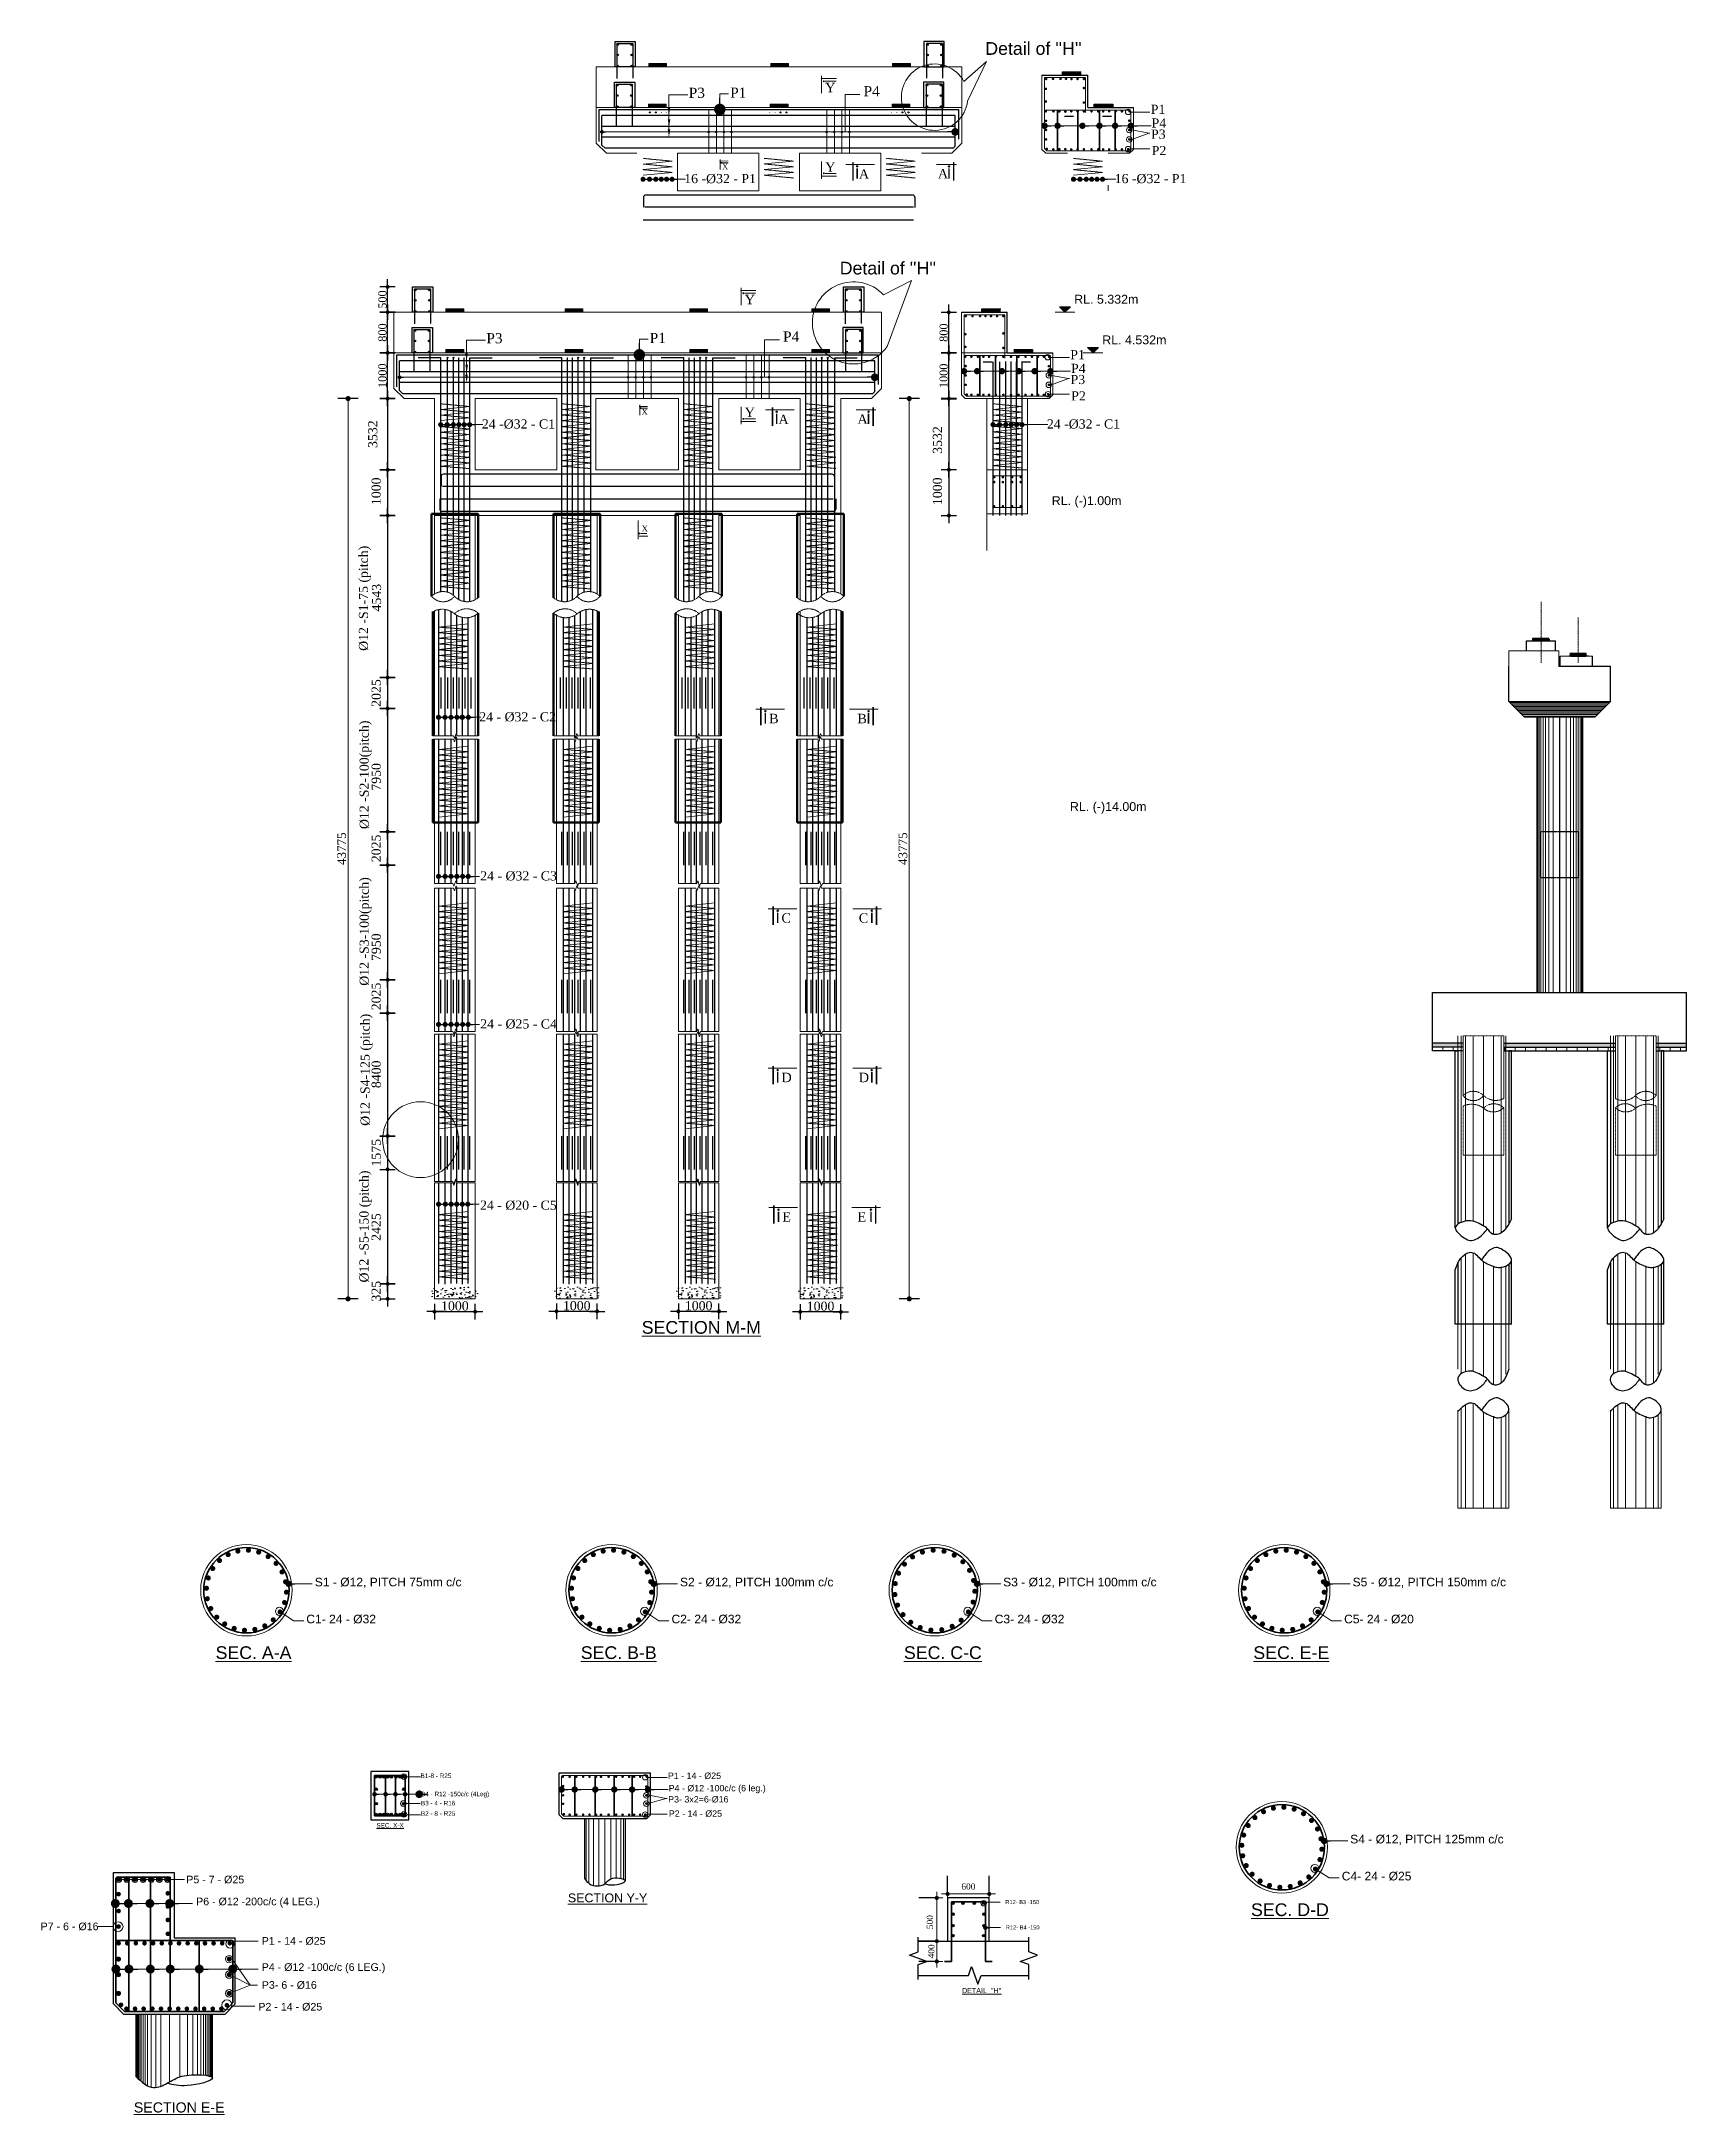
# Model space of a CAD drawing. Header units: millimetres. Extents: x -571543 to 35267, y -84886 to 197746.
# Drawn here: x -571543 to -539153, y 48421 to 89235 of the extents above; entities that cross this region are included whole.
import ezdxf

# ---------------------------------------------------------------- set-up
doc = ezdxf.new("R2010")
doc.units = ezdxf.units.MM
doc.header["$PDMODE"] = 2
for name, pattern in [('CENTER', [2, 1.25, -0.25, 0.25, -0.25]), ('DASHED', [0.75, 0.5, -0.25]), ('DASHEDX2', [38.1, 25.4, -12.7]), ('HIDDEN', [9.525, 6.35, -3.175])]:
    doc.linetypes.add(name, pattern=pattern)
doc.layers.get('Defpoints').update_dxf_attribs({"lineweight": 13})
for name, color, linetype, lineweight in [('Ber', 12, 'Continuous', 30), ('Ber-1', 12, 'Continuous', 25), ('Binder', 136, 'Continuous', 15), ('Center Line', 34, 'Continuous', 15), ('Deck Slab', 171, 'Continuous', 18), ('dim', 96, 'Continuous', 25), ('Dimision', 96, 'Continuous', 18), ('hatch', 65, 'Continuous', 15), ('Hatching', 65, 'Continuous', 20), ('Pile', 11, 'Continuous', 15), ('Reinf.', 12, 'Continuous', 30), ('Rod', 12, 'Continuous', 30), ('Rod -2', 5, 'Continuous', 35), ('Steel Casing', 70, 'Continuous', 30), ('Text', 7, 'Continuous', 15)]:
    doc.layers.add(name, color=color, linetype=linetype, lineweight=lineweight)
doc.layers.add('Elevation', color=21, linetype='Continuous')
doc.layers.add('Pire Line', color=11, linetype='Continuous')
doc.styles.add('ROMANS', font='arial.ttf', dxfattribs={"height": 200})
doc.styles.get("Standard").update_dxf_attribs({"font": 'times.ttf'})
doc.dimstyles.new('dim_75', dxfattribs={"dimscale": 0, "dimtxt": 100, "dimasz": 1.25, "dimexe": 35, "dimexo": 35, "dimgap": 50, "dimtad": 1, "dimdec": 0, "dimtxsty": 'Standard', "dimblk": 'D_TIC', "dimcen": 52.5, "dimclrd": 256, "dimclre": 256, "dimclrt": 256, "dimadec": 0, "dimazin": 0, "dimtfac": 1, "dimtdec": 0, "dimtix": 1, "dimtmove": 0, "dimatfit": 3, "dimldrblk": 'DOT', "dimfxl": 35, "dimfxlon": 1, "dimlwd": -1, "dimarcsym": 0})
doc.dimstyles.new('ISO-25', dxfattribs={"dimtxt": 175, "dimasz": 100, "dimexe": 65, "dimexo": 115.625, "dimgap": 40, "dimtad": 1, "dimtoh": 1, "dimdec": 0, "dimtxsty": 'Standard', "dimblk": 'DOT', "dimcen": 300, "dimclrd": 256, "dimclre": 256, "dimclrt": 256, "dimadec": 0, "dimazin": 0, "dimtfac": 1, "dimtdec": 0, "dimtix": 1, "dimtmove": 0, "dimatfit": 3, "dimldrblk": 'DOT', "dimfxl": 75, "dimlwd": -1, "dimarcsym": 0})
doc.dimstyles.new('ISO-70', dxfattribs={"dimscale": 0, "dimtxt": 70, "dimasz": 0.75, "dimexe": 35, "dimexo": 35, "dimgap": 20, "dimtad": 1, "dimdec": 0, "dimlfac": -1, "dimzin": 1, "dimdsep": 46, "dimtxsty": 'Standard', "dimblk": 'DIM', "dimcen": 60, "dimclrd": 256, "dimclre": 256, "dimclrt": 256, "dimadec": 0, "dimazin": 0, "dimtfac": 1, "dimtdec": 0, "dimtix": 1, "dimtofl": 0, "dimtmove": 0, "dimatfit": 3, "dimldrblk": 'DOT', "dimfxl": 35, "dimfxlon": 1, "dimtolj": 1, "dimlwd": -1, "dimarcsym": 0})

msp = doc.modelspace()

# ---------------------------------------------------------------- texts
at = {"layer": 'dim', "ltscale": 30, "char_height": 180, "attachment_point": 5, "rotation": 90}
for s, insert in [('%%C12 -S1-75 (pitch)', (-565174, 78271.9)), ('%%C12 -S2-100(pitch)', (-565159.5, 74797.3)), ('%%C12 -S3-100(pitch)', (-565159.5, 71712.7)), ('%%C12 -S4-125 (pitch)', (-565141.6, 68989)), ('%%C12 -S5-150 (pitch)', (-565163.5, 65904.3))]:
    msp.add_mtext(s, dxfattribs=dict(at, insert=insert))
at = {"layer": 'Text'}
for s, height, p in [('P3', 200, (-558798.4, 88123.8)), ('P1', 200, (-557982.7, 88128)), ('Y', 184.9, (-556112, 88236.4)), ('P4', 200, (-555356.8, 88156.7)), ('P1 ', 180, (-549701.4, 87809.3)), ('P3', 180, (-549695.9, 87320.8)), ('P4 ', 180, (-549685.9, 87539.6)), ('P2', 180, (-549682.5, 86997.8)), ('16 -%%C32 - P1', 180, (-558886.9, 86445.3)), ('X', 112.1, (-558143.8, 86716.2)), ('Y', 184.9, (-556112, 86672)), ('A', 184.9, (-555447.9, 86532.3)), ('A', 184.9, (-553892.8, 86538.7)), ('16 -%%C32 - P1', 180, (-550412.1, 86445.3)), ('Y', 184.9, (-557696.9, 84062.4)), ('P3', 200, (-562783.3, 83292.9)), ('P1', 200, (-559567.6, 83297.1)), ('P4', 200, (-556941.7, 83325.8)), ('P1', 180, (-551286.3, 82978.4)), ('P4', 180, (-551270.8, 82708.7)), ('P3', 180, (-551280.9, 82489.9)), ('P2', 180, (-551267.5, 82166.9)), ('24 -%%C32 - C1', 180, (-562871.8, 81614.4)), ('X', 112.1, (-559728.7, 81885.3)), ('Y', 184.9, (-557696.9, 81841.1)), ('A', 184.9, (-557032.8, 81701.4)), ('A', 184.9, (-555477.7, 81707.8)), ('24 -%%C32 - C1', 180, (-551746.7, 81614.4)), ('X', 112.1, (-559724.8, 79590)), ('24 - %%C32 - C2', 180, (-562922.9, 75849.3)), ('B', 184.9, (-557215.3, 75812.9)), ('B', 184.9, (-555477.7, 75812.9)), ('24 - %%C32 - C3', 180, (-562904.1, 72717.6)), ('C', 184.9, (-556973.2, 71885.8)), ('C', 184.9, (-555450.1, 71885.8)), ('24 - %%C25 - C4', 180, (-562904.1, 69802.9)), ('D', 184.9, (-556973.2, 68746.2)), ('D', 184.9, (-555450.1, 68746.2)), ('24 - %%C20 - C5', 180, (-562908.1, 66234.3)), ('E', 184.9, (-556957.3, 66001.1)), ('E', 184.9, (-555475, 66001.1))]:
    msp.add_text(s, height=height, dxfattribs=at).set_placement(p)
at = {"layer": 'Text', "style": 'ROMANS'}
for s, height, p in [(' RL. 5.332m ', 175, (-551277.4, 84072.3)), (' RL. 4.532m ', 175, (-550725, 83272.3)), (' RL. (-)1.00m ', 175, (-551719.4, 80106.8)), (' RL. (-)14.00m ', 175, (-551361.1, 74084.1)), ('%%USECTION M-M', 250, (-559724.3, 63793.5)), ('S1 - %%C12, PITCH 75mm c/c', 170, (-566161.7, 58819.9)), ('S2 - %%C12, PITCH 100mm c/c', 170, (-558971.2, 58819.9)), ('S3 - %%C12, PITCH 100mm c/c', 170, (-552608.3, 58819.9)), ('S5 - %%C12, PITCH 150mm c/c', 170, (-545728.1, 58819.9)), ('C1- 24 - %%C32 ', 170, (-566328.3, 58091.5)), ('C2- 24 - %%C32', 170, (-559137.7, 58091.5)), ('C3- 24 - %%C32', 170, (-552774.9, 58091.5)), ('C5- 24 - %%C20', 170, (-545894.7, 58091.5)), ('%%USEC. A-A', 250, (-568114.7, 57389.7)), ('%%USEC. B-B', 250, (-560924.2, 57389.7)), ('%%USEC. C-C', 250, (-554561.3, 57389.7)), ('%%USEC. E-E', 250, (-547681.2, 57389.7)), ('B1-8 - R25', 90, (-564079.4, 55045.6)), ('P1 - 14 - %%C25', 125, (-559209.7, 55029.3)), ('B4 - R12 -150c/c (4Leg)', 90, (-564069.5, 54687.5)), ('P3- 3x2=6-%%C16 ', 125, (-559204.2, 54564.9)), ('P4 - %%C12 -100c/c (6 leg.)', 125, (-559194.1, 54784.7)), ('B2 - 8 - R25 ', 90, (-564071.8, 54302.5)), ('B3 - 4 - R16 ', 90, (-564071.5, 54507.2)), ('P2 - 14 - %%C25', 125, (-559190.8, 54284)), ('%%USEC. X-X', 90, (-564947.7, 54069.6)), ('S4 - %%C12, PITCH 125mm c/c', 170, (-545775, 53759)), ('P5 - 7 - %%C25', 150, (-568691.2, 52973.6)), ('C4- 24 - %%C25', 170, (-545941.5, 53030.5)), ('P6 - %%C12 -200c/c (4 LEG.)', 150, (-568498, 52540.9)), ('%%USECTION Y-Y', 175, (-561177.2, 52598.9)), ('%%USEC. D-D', 250, (-547728, 52328.7)), ('P7 - 6 - %%C16', 150, (-571560, 52050.4)), ('P1 - 14 - %%C25', 150, (-567206.4, 51765.4)), ('P4 - %%C12 -100c/c (6 LEG.)', 150, (-567206.3, 51249.6)), ('P3- 6 - %%C16', 150, (-567204.6, 50896.7)), ('P2 - 14 - %%C25', 150, (-567272.2, 50468.8)), ('%%USECTION E-E', 200, (-569724.2, 48461.3))]:
    msp.add_text(s, height=height, dxfattribs=at).set_placement(p)
at = {"layer": 'Text', "ltscale": 3, "attachment_point": 1, "style": 'ROMANS'}
for s, insert, char_height, width in [("Detail of ''H'' ", (-552959.5, 89221.5), 250, 2347.544), ("Detail of ''H'' ", (-555825.7, 84897.6), 250, 2347.544), ('R12- B3 -150', (-552565.1, 52643.8), 80, 676.438), ('R12- B4 -150', (-552555.8, 52145.1), 80, 676.438), ("{\\LDETAIL  ''H''}", (-553416.4, 50912.2), 100, 1064.733)]:
    msp.add_mtext(s, dxfattribs=dict(at, insert=insert, char_height=char_height, width=width))

# ---------------------------------------------------------------- blocks, each defined once
blk = doc.blocks.new('A$C487476a2')
at = {"layer": 'Deck Slab', "ltscale": 10}
h = blk.add_hatch(color=256, dxfattribs=at)
h.paths.add_polyline_path([(2135, 17077), (2135, 17127), (2295, 17127), (2295, 17077)])
h.paths.add_polyline_path([(1975, 17077), (1975, 17127), (2135, 17127), (2135, 17077)])
h = blk.add_hatch(color=256, dxfattribs=at)
h.paths.add_polyline_path([(2865, 16777), (2865, 16827), (2705, 16827), (2705, 16777)])
h.paths.add_polyline_path([(3025, 16777), (3025, 16827), (2865, 16827), (2865, 16777)])
at = {"layer": 'hatch'}
h = blk.add_hatch(dxfattribs=at)
h.set_pattern_fill('AR-B88', color=256)
h.set_pattern_definition([(0, (438726.8, -59570.06), (0, 203.2), []), (90, (438726.79, -59570.06), (-101.6, 203.2), [203.2, -203.2])])
h.paths.add_polyline_path([(4400, 9078), (4400, 9003), (5000, 9003), (5000, 9078)])
h.paths.add_polyline_path([(1400, 9078), (1400, 9003), (3600, 9003), (3600, 9078)])
h.paths.add_polyline_path([(600, 9003), (600, 9078), (0, 9078), (0, 9003)])
at = {"layer": 'Pile', "ltscale": 0.1}
h = blk.add_hatch(dxfattribs=at)
h.set_pattern_fill('AR-CONC', color=256, style=0)
h.set_pattern_definition([(50, (438726.79, -59570.06), (182.18467, -15.939086), [19.05, -209.55]), (355, (438726.8, -59570.06), (-35.24342, 191.056845), [15.24, -167.640584]), (100.451445, (438741.97, -59571.38), (146.94125, 175.11775), [16.19001, -178.090245]), (46.1842, (438726.8, -59519.26), (271.07904, -42.04233), [28.575, -314.325]), (96.63556, (438749.38, -59522.76), (237.40413, 247.42612), [24.28502, -267.1356]), (351.18415, (438726.8, -59519.26), (237.40413, 247.42612), [22.85997, -251.45973]), (21, (438752.19, -59531.96), (151.61439, -102.2652), [19.05, -209.55]), (326, (438752.2, -59531.96), (61.80203, 184.18797), [15.24, -167.64]), (71.451445, (438764.83, -59540.48), (213.41642, 81.92277), [16.19001, -178.08994]), (37.5, (438726.79, -59570.057), (3.088603, 84.555039), [0, -165.608, 0, -170.18, 0, -168.275]), (7.5, (438726.79, -59570.06), (66.819663, 100.180575), [0, -97.028, 0, -161.798, 0, -64.135]), (327.5, (438670.15, -59570.057), (135.590595, -5.728744), [0, -63.5, 0, -198.12, 0, -262.89]), (317.5, (438644.75, -59570.06), (148.12918, 25.42649), [0, -82.55, 0, -131.572, 0, -186.69])])
h.paths.add_polyline_path([(600, 9153), (0, 9153), (0, 9078), (600, 9078)])
h.paths.add_polyline_path([(3600, 9153), (1400, 9153), (1400, 9078), (3600, 9078)])
h.paths.add_polyline_path([(5000, 9153), (4400, 9153), (4400, 9078), (5000, 9078)])
at = {"layer": 'Ber-1', "linetype": 'Continuous', "ltscale": 250}
for p, q in [((3000, 15579), (2000, 15579)), ((2500, 15579), (2500, 10153))]:
    blk.add_line(p, q, dxfattribs=at)
at = {"layer": 'Center Line', "linetype": 'CENTER'}
for p, q in [((2135, 16643), (2135, 17845)), ((2865, 16641), (2865, 17535))]:
    blk.add_line(p, q, dxfattribs=at)
at = {"layer": 'dim', "ltscale": 30}
for points in [[(1553, 5699), (1272, 5389), (1182, 5397), (1081, 5503), (983, 5569), (709, 5660), (447, 5523), (621, 5324), (714, 5277), (933, 5345), (1081, 5503)], [(4553, 5699), (4272, 5389), (4182, 5397), (4081, 5503), (3983, 5569), (3709, 5660), (3447, 5523), (3621, 5324), (3714, 5277), (3933, 5345), (4081, 5503)], [(447, 4697), (574, 4942), (771, 5038), (963, 4890), (1199, 4763), (1290, 4741), (1553, 4874), (1347, 5105), (1251, 5133), (1101, 5059), (963, 4890)], [(3447, 4697), (3574, 4942), (3771, 5038), (3963, 4890), (4199, 4763), (4290, 4741), (4553, 4874), (4347, 5105), (4251, 5133), (4101, 5059), (3963, 4890)], [(1500, 2739), (1272, 2429), (1182, 2437), (1081, 2543), (983, 2608), (709, 2700), (500, 2567), (599, 2364), (714, 2316), (933, 2385), (1081, 2543)], [(4500, 2739), (4272, 2429), (4182, 2437), (4081, 2543), (3983, 2608), (3709, 2700), (3500, 2567), (3599, 2364), (3714, 2316), (3933, 2385), (4081, 2543)], [(500, 1903), (574, 1981), (771, 2078), (963, 1930), (1199, 1803), (1290, 1781), (1500, 1930), (1347, 2144), (1251, 2173), (1101, 2099), (963, 1930)], [(3500, 1903), (3574, 1981), (3771, 2078), (3963, 1930), (4199, 1803), (4290, 1781), (4500, 1930), (4347, 2144), (4251, 2173), (4101, 2099), (3963, 1930)]]:
    blk.add_spline(points, degree=3, dxfattribs=at)
at = {"layer": 'Dimision', "color": 3, "linetype": 'HIDDEN', "lineweight": 25}
blk.add_lwpolyline([(2125, 12416), (2875, 12416), (2875, 13316), (2125, 13316)], close=True, dxfattribs=at)
at = {"layer": 'hatch', "ltscale": 3}
for p, q in [((560, 5627), (560, 9303)), ((650, 5654), (650, 9303)), ((650, 5654), (650, 9303)), ((800, 5651), (800, 9303)), ((1000, 5559), (1000, 9303)), ((1000, 5559), (1000, 9303)), ((1000, 5559), (1000, 9303)), ((1000, 5559), (1000, 9303)), ((1200, 5387), (1200, 9303)), ((1350, 5425), (1350, 9303)), ((1350, 5429), (1350, 9303)), ((1440, 5515), (1440, 9303)), ((3560, 5627), (3560, 9303)), ((3650, 5654), (3650, 9303)), ((3650, 5654), (3650, 9303)), ((3800, 5651), (3800, 9303)), ((4000, 5559), (4000, 9303)), ((4000, 5559), (4000, 9303)), ((4000, 5559), (4000, 9303)), ((4000, 5559), (4000, 9303)), ((4200, 5387), (4200, 9303)), ((4350, 5425), (4350, 9303)), ((4350, 5429), (4350, 9303)), ((4440, 5515), (4440, 9303)), ((560, 2646), (560, 4926)), ((650, 2689), (650, 5005)), ((650, 2689), (650, 5005)), ((800, 2692), (800, 5030)), ((3560, 2646), (3560, 4926)), ((3650, 2689), (3650, 5005)), ((3650, 2689), (3650, 5005)), ((3800, 2692), (3800, 5030)), ((1000, 2599), (1000, 4860)), ((1000, 2599), (1000, 4860)), ((1000, 2599), (1000, 4860)), ((1000, 2599), (1000, 4860)), ((1200, 2427), (1200, 4763)), ((1350, 2478), (1350, 4750)), ((1350, 2475), (1350, 4739)), ((1440, 2637), (1440, 4770)), ((4000, 2599), (4000, 4860)), ((4000, 2599), (4000, 4860)), ((4000, 2599), (4000, 4860)), ((4000, 2599), (4000, 4860)), ((4200, 2427), (4200, 4763)), ((4350, 2478), (4350, 4750)), ((4350, 2475), (4350, 4739)), ((4440, 2637), (4440, 4770)), ((650, 0), (650, 2041)), ((650, 0), (650, 2041)), ((800, 0), (800, 2070)), ((3650, 0), (3650, 2041)), ((3650, 0), (3650, 2041)), ((3800, 0), (3800, 2070)), ((560, 0), (560, 1968)), ((1000, 0), (1000, 1900)), ((1000, 0), (1000, 1900)), ((1000, 0), (1000, 1900)), ((1000, 0), (1000, 1900)), ((1200, 0), (1200, 1802)), ((1350, 0), (1350, 1794)), ((1350, 0), (1350, 1777)), ((1440, 0), (1440, 1828)), ((3560, 0), (3560, 1968)), ((4000, 0), (4000, 1900)), ((4000, 0), (4000, 1900)), ((4000, 0), (4000, 1900)), ((4000, 0), (4000, 1900)), ((4200, 0), (4200, 1802)), ((4350, 0), (4350, 1794)), ((4350, 0), (4350, 1777)), ((4440, 0), (4440, 1828))]:
    blk.add_line(p, q, dxfattribs=at)
for points in [[(1500, 16579), (1500, 16879), (2485, 16879)], [(2485, 16579), (2485, 16879)], [(3150, 16777), (2515, 16777)]]:
    blk.add_lwpolyline(points, dxfattribs=at)
at = {"layer": 'Hatching', "lineweight": 0, "ltscale": 5}
for p, q in [((2069, 10152), (2069, 15579)), ((2096, 10152), (2096, 15579)), ((2132, 10152), (2132, 15579)), ((2174, 10152), (2174, 15579)), ((2226, 10152), (2226, 15579)), ((2288, 10152), (2288, 15579)), ((2372, 10152), (2372, 15579)), ((2628, 10152), (2628, 15579)), ((2712, 10152), (2712, 15579)), ((2774, 10152), (2774, 15579)), ((2826, 10152), (2826, 15579)), ((2868, 10152), (2868, 15579)), ((2904, 10152), (2904, 15579)), ((2931, 10152), (2931, 15579))]:
    blk.add_line(p, q, dxfattribs=at)
at = {"layer": 'Hatching', "ltscale": 3}
blk.add_line((4750, 9153), (4750, 9153), dxfattribs=at)
at = {"layer": 'Hatching', "ltscale": 5}
for points in [[(1514, 15866), (3484, 15866)], [(1541, 15839), (3455, 15839)], [(1568, 15813), (3432, 15813)], [(1594, 15786), (3406, 15786)], [(1621, 15759), (3379, 15759)], [(1647, 15733), (3353, 15733)], [(1674, 15706), (3326, 15706)], [(1699, 15681), (3301, 15681)], [(1725, 15654), (3275, 15654)], [(1753, 15626), (3247, 15626)], [(1787, 15592), (3213, 15592)]]:
    blk.add_lwpolyline(points, dxfattribs=at)
at = {"layer": 'Pile', "linetype": 'DASHED', "ltscale": 5}
for p, q in [((600, 9303), (600, 8124)), ((1400, 9303), (600, 9303)), ((1400, 9303), (1400, 8066)), ((3600, 9303), (3600, 8066)), ((3600, 9303), (4400, 9303)), ((4400, 9303), (4400, 8124)), ((600, 8124), (600, 8346)), ((1400, 8066), (1400, 8346)), ((3600, 8066), (3600, 8346)), ((4400, 8124), (4400, 8346)), ((600, 6952), (600, 7917)), ((1400, 6952), (1400, 7886)), ((3600, 6952), (3600, 7886)), ((4400, 6952), (4400, 7917)), ((600, 6952), (1400, 6952)), ((4400, 6952), (3600, 6952))]:
    blk.add_line(p, q, dxfattribs=at)
at = {"layer": 'Pile', "ltscale": 3}
for p, q in [((500, 4807), (500, 2739)), ((1500, 4807), (1500, 2739)), ((3500, 4807), (3500, 2739)), ((4500, 4807), (4500, 2739)), ((500, 1930), (500, 0)), ((1500, 1930), (1500, 0)), ((3500, 1930), (3500, 0)), ((4500, 1930), (4500, 0)), ((500, 0), (1500, 0)), ((3500, 0), (4500, 0))]:
    blk.add_line(p, q, dxfattribs=at)
for points in [[(500, 9303), (500, 5604)], [(3500, 9303), (3500, 5604)]]:
    blk.add_lwpolyline(points, dxfattribs=at)
at = {"layer": 'Pile', "linetype": 'DASHED', "ltscale": 5}
for points in [[(1400, 8066, -0.313716), (1005, 8124, 0.41708), (600, 8124, 0.495414), (1005, 8124)], [(3600, 8066, 0.313716), (3995, 8124, -0.41708), (4400, 8124, -0.495414), (3995, 8124)], [(600, 7917, -0.277608), (1005, 7875, 0.39735), (1400, 7886, 0.418014), (1005, 7875)], [(4400, 7917, 0.277608), (3995, 7875, -0.39735), (3600, 7886, -0.418014), (3995, 7875)]]:
    blk.add_lwpolyline(points, format="xyb", dxfattribs=at)
at = {"layer": 'Pire Line', "ltscale": 10}
for p, q in [((1850, 17077), (2420, 17077)), ((1500, 15880), (1500, 16579)), ((2485, 16579), (3500, 16579)), ((1500, 15880), (1800, 15579)), ((1500, 15880), (3500, 15880)), ((1800, 15579), (3200, 15579)), ((3500, 15880), (3200, 15579))]:
    blk.add_line(p, q, dxfattribs=at)
at = {"layer": 'Pire Line', "ltscale": 5}
for p, q in [((1850, 16879), (1850, 17077)), ((1975, 17127), (2295, 17127)), ((1975, 17077), (1975, 17127)), ((2288, 17077), (1981, 17077)), ((2295, 17107), (2295, 17077)), ((2295, 17107), (2295, 17077)), ((2420, 16879), (2420, 17077)), ((2515, 16579), (2515, 16777)), ((3025, 16827), (2705, 16827)), ((2705, 16807), (2705, 16777)), ((2705, 16807), (2705, 16777)), ((3068, 16777), (2711, 16777)), ((2712, 16777), (3019, 16777)), ((3025, 16777), (3025, 16827)), ((3150, 16579), (3150, 16777)), ((3500, 15880), (3500, 16579)), ((2050, 15579), (2050, 10153)), ((2950, 15579), (2950, 10153)), ((0, 9003), (0, 10153)), ((5000, 9003), (5000, 10153)), ((600, 9153), (0, 9153)), ((600, 9078), (0, 9078)), ((600, 9003), (0, 9003)), ((1400, 9153), (3600, 9153)), ((1400, 9078), (3600, 9078)), ((1400, 9003), (3600, 9003)), ((4400, 9153), (5000, 9153)), ((4400, 9078), (5000, 9078)), ((4400, 9003), (5000, 9003))]:
    blk.add_line(p, q, dxfattribs=at)
blk.add_lwpolyline([(0, 10153), (5000, 10153)], dxfattribs=at)
at = {"layer": 'Steel Casing', "linetype": 'Continuous', "ltscale": 0.3}
for p, q in [((1553, 3626), (447, 3626)), ((4553, 3626), (3447, 3626))]:
    blk.add_line(p, q, dxfattribs=at)
for points in [[(447, 5523), (447, 9003), (500, 9003), (500, 5605)], [(1553, 5699), (1553, 9003), (1500, 9003), (1500, 5605)], [(3447, 5523), (3447, 9003), (3500, 9003), (3500, 5605)], [(4553, 5699), (4553, 9003), (4500, 9003), (4500, 5605)], [(1553, 3626), (1553, 4900)], [(4553, 3626), (4553, 4900)], [(447, 3626), (447, 4697)], [(500, 4832), (500, 3626)], [(1500, 4807), (1500, 3626)], [(3447, 3626), (3447, 4697)], [(3500, 4832), (3500, 3626)], [(4500, 4807), (4500, 3626)]]:
    blk.add_lwpolyline(points, dxfattribs=at)
blk = doc.blocks.new('DIM')
at = {"layer": 'dim'}
for p, q in [((-101, 0), (101, 0)), ((0, -101), (0, 101))]:
    blk.add_line(p, q, dxfattribs=at)
at = {"layer": 'dim', "const_width": 25.4}
blk.add_lwpolyline([(-13, 0, 1), (13, 0, 1)], format="xyb", close=True, dxfattribs=at)
blk = doc.blocks.new('*D242')
at = {"layer": 'Defpoints', "color": 0, "ltscale": 30, "transparency": 16777216}
for p in [(-563803, 82204), (-564727, 80802), (-560016, 80802)]:
    blk.add_point(p, dxfattribs=at)
at = {"layer": 'dim', "lineweight": -2, "ltscale": 30, "transparency": 16777216}
for p, q in [((-564692, 82204), (-564762, 82204)), ((-564692, 80802), (-564762, 80802))]:
    blk.add_line(p, q, dxfattribs=at)
at = {"layer": 'dim', "ltscale": 30, "transparency": 16777216}
blk.add_line((-564727, 82202), (-564727, 80803), dxfattribs=at)
at = {"layer": 'dim', "ltscale": 30, "transparency": 16777216, "xscale": 1.5, "yscale": 1.5, "zscale": 1.5}
for p, rotation in [((-564727, 82204), 90), ((-564727, 80802), 270)]:
    blk.add_blockref('DIM', p, dxfattribs=dict(at, rotation=rotation))
at = {"layer": 'dim', "ltscale": 30, "transparency": 16777216, "insert": (-565019, 81503), "char_height": 160, "attachment_point": 5, "rotation": 90}
blk.add_mtext('\\A1;{\\H1.125x;3532}', dxfattribs=at)
blk = doc.blocks.new('_Dot')
at = {"color": 0, "linetype": 'ByBlock', "lineweight": -2}
blk.add_line((-0.5, 0), (-1, 0), dxfattribs=at)
at = {"color": 0, "linetype": 'ByBlock', "const_width": 0.5}
blk.add_lwpolyline([(-0.25, 0, 1), (0.25, 0, 1)], format="xyb", close=True, dxfattribs=at)
blk = doc.blocks.new('*D243')
at = {"layer": 'Defpoints', "color": 0, "ltscale": 30, "transparency": 16777216}
for p in [(-564575, 79902), (-564727, 76711), (-563232, 76711)]:
    blk.add_point(p, dxfattribs=at)
at = {"layer": 'dim', "lineweight": -2, "ltscale": 30, "transparency": 16777216}
for p, q in [((-564692, 79902), (-564762, 79902)), ((-564692, 76711), (-564762, 76711))]:
    blk.add_line(p, q, dxfattribs=at)
at = {"layer": 'dim', "ltscale": 30, "transparency": 16777216}
blk.add_line((-564727, 79900), (-564727, 76712), dxfattribs=at)
at = {"layer": 'dim', "ltscale": 30, "transparency": 16777216, "xscale": 1.5, "yscale": 1.5, "zscale": 1.5}
for p, rotation in [((-564727, 79902), 90), ((-564727, 76711), 270)]:
    blk.add_blockref('DIM', p, dxfattribs=dict(at, rotation=rotation))
at = {"layer": 'dim', "ltscale": 30, "transparency": 16777216, "insert": (-564945, 78284), "char_height": 160, "attachment_point": 5, "rotation": 90}
blk.add_mtext('\\A1;{\\H1.125x;4543}', dxfattribs=at)
blk = doc.blocks.new('*D244')
at = {"layer": 'Defpoints', "color": 0, "ltscale": 30, "transparency": 16777216}
for p in [(-563232, 76711), (-564727, 76104), (-563205, 76104)]:
    blk.add_point(p, dxfattribs=at)
at = {"layer": 'dim', "lineweight": -2, "ltscale": 30, "transparency": 16777216}
for p, q in [((-564692, 76711), (-564762, 76711)), ((-564692, 76104), (-564762, 76104))]:
    blk.add_line(p, q, dxfattribs=at)
at = {"layer": 'dim', "ltscale": 30, "transparency": 16777216}
blk.add_line((-564727, 76709), (-564727, 76105), dxfattribs=at)
at = {"layer": 'dim', "ltscale": 30, "transparency": 16777216, "xscale": 1.5, "yscale": 1.5, "zscale": 1.5}
for p, rotation in [((-564727, 76711), 90), ((-564727, 76104), 270)]:
    blk.add_blockref('DIM', p, dxfattribs=dict(at, rotation=rotation))
at = {"layer": 'dim', "ltscale": 30, "transparency": 16777216, "insert": (-564951, 76407), "char_height": 160, "attachment_point": 5, "rotation": 90}
blk.add_mtext('\\A1;{\\H1.125x;2025}', dxfattribs=at)
blk = doc.blocks.new('*D245')
at = {"layer": 'Defpoints', "color": 0, "ltscale": 30, "transparency": 16777216}
for p in [(-564684, 76104), (-564727, 73677), (-563205, 73677)]:
    blk.add_point(p, dxfattribs=at)
at = {"layer": 'dim', "lineweight": -2, "ltscale": 30, "transparency": 16777216}
for p, q in [((-564719, 76104), (-564762, 76104)), ((-564692, 73677), (-564762, 73677))]:
    blk.add_line(p, q, dxfattribs=at)
at = {"layer": 'dim', "ltscale": 30, "transparency": 16777216}
blk.add_line((-564727, 76102), (-564727, 73678), dxfattribs=at)
at = {"layer": 'dim', "ltscale": 30, "transparency": 16777216, "xscale": 1.5, "yscale": 1.5, "zscale": 1.5}
for p, rotation in [((-564727, 76104), 90), ((-564727, 73677), 270)]:
    blk.add_blockref('DIM', p, dxfattribs=dict(at, rotation=rotation))
at = {"layer": 'dim', "ltscale": 30, "transparency": 16777216, "insert": (-564951, 74756), "char_height": 160, "attachment_point": 5, "rotation": 90}
blk.add_mtext('\\A1;{\\H1.125x;7950}', dxfattribs=at)
blk = doc.blocks.new('*D246')
at = {"layer": 'Defpoints', "color": 0, "ltscale": 30, "transparency": 16777216}
for p in [(-564699, 73677), (-564727, 73019), (-563205, 73019)]:
    blk.add_point(p, dxfattribs=at)
at = {"layer": 'dim', "lineweight": -2, "ltscale": 30, "transparency": 16777216}
for p, q in [((-564727, 73677), (-564762, 73677)), ((-564692, 73019), (-564762, 73019))]:
    blk.add_line(p, q, dxfattribs=at)
at = {"layer": 'dim', "ltscale": 30, "transparency": 16777216}
blk.add_line((-564727, 73675), (-564727, 73021), dxfattribs=at)
at = {"layer": 'dim', "ltscale": 30, "transparency": 16777216, "xscale": 1.5, "yscale": 1.5, "zscale": 1.5}
for p, rotation in [((-564727, 73677), 90), ((-564727, 73019), 270)]:
    blk.add_blockref('DIM', p, dxfattribs=dict(at, rotation=rotation))
at = {"layer": 'dim', "ltscale": 30, "transparency": 16777216, "insert": (-564951, 73348), "char_height": 160, "attachment_point": 5, "rotation": 90}
blk.add_mtext('\\A1;{\\H1.125x;2025}', dxfattribs=at)
blk = doc.blocks.new('r')
at = {"layer": 'Rod', "ltscale": 3, "const_width": 25}
blk.add_lwpolyline([(-12.5, 0, 1), (12.5, 0, 1)], format="xyb", close=True, dxfattribs=at)
blk = doc.blocks.new('*U230')
at = {"layer": 'Dimision', "ltscale": 10, "xscale": -1.999999999995604, "yscale": 2, "zscale": 2, "rotation": 108.0000000000604}
blk.add_blockref('r', (0, 0), dxfattribs=at)
blk.add_blockref('r', (0, 0), dxfattribs=at)
blk = doc.blocks.new('*U215')
at = {"layer": 'hatch', "color": 0, "linetype": 'ByBlock', "lineweight": -2}
for p, rotation in [((-371120, 219568), 164.9999999999997), ((-370950, 219685), 149.9999999999998), ((-370757, 219754), 134.9999999999998), ((-370551, 219771), 119.9999999999998), ((-370349, 219734), 104.9999999999998), ((-370163, 219646), 89.99999999999984), ((-370006, 219513), 74.9999999999999), ((-371341, 219225), 194.9999999999997), ((-371253, 219411), 180), ((-369889, 219344), 59.99999999999991), ((-369820, 219150), 44.99999999999992), ((-369840, 218742), 14.99999999999992), ((-369803, 218945), 29.99999999999998)]:
    blk.add_blockref('*U230', p, dxfattribs=dict(at, rotation=rotation))
at = {"layer": 'hatch', "color": 0, "linetype": 'ByBlock', "lineweight": -2, "transparency": 16777216}
for p, rotation in [((-371378, 219023), 209.9999999999996), ((-371361, 218817), 224.9999999999996), ((-371292, 218624), 239.9999999999996), ((-371175, 218454), 254.9999999999996), ((-371018, 218321), 269.9999999999996), ((-370230, 218282), 329.9999999999995), ((-370061, 218400), 344.9999999999995), ((-370832, 218233), 284.9999999999995), ((-370629, 218196), 299.9999999999996), ((-370424, 218213), 314.9999999999994)]:
    blk.add_blockref('*U230', p, dxfattribs=dict(at, rotation=rotation))
at = {"layer": 'hatch', "color": 0, "linetype": 'ByBlock', "lineweight": -2}
blk.add_blockref('*U230', (-369928, 218556), dxfattribs=at)
blk = doc.blocks.new('*U216')
at = {"layer": 'Dimision', "ltscale": 10, "xscale": -1.999999999995604, "yscale": 2, "zscale": 2, "rotation": 108.0000000000604}
blk.add_blockref('r', (0, 0), dxfattribs=at)
blk.add_blockref('r', (0, 0), dxfattribs=at)
blk = doc.blocks.new('*U225')
at = {"layer": 'hatch', "color": 0, "linetype": 'ByBlock', "lineweight": -2}
for p, rotation in [((-371120, 219568), 164.9999999999997), ((-370950, 219685), 149.9999999999998), ((-370757, 219754), 134.9999999999998), ((-370551, 219771), 119.9999999999998), ((-370349, 219734), 104.9999999999998), ((-370163, 219646), 89.99999999999984), ((-370006, 219513), 74.9999999999999), ((-371341, 219225), 194.9999999999997), ((-371253, 219411), 180), ((-369889, 219344), 59.99999999999991), ((-369820, 219150), 44.99999999999992), ((-369840, 218742), 14.99999999999992), ((-369803, 218945), 29.99999999999998)]:
    blk.add_blockref('*U216', p, dxfattribs=dict(at, rotation=rotation))
at = {"layer": 'hatch', "color": 0, "linetype": 'ByBlock', "lineweight": -2, "transparency": 16777216}
for p, rotation in [((-371378, 219023), 209.9999999999996), ((-371361, 218817), 224.9999999999996), ((-371292, 218624), 239.9999999999996), ((-371175, 218454), 254.9999999999996), ((-371018, 218321), 269.9999999999996), ((-370230, 218282), 329.9999999999995), ((-370061, 218400), 344.9999999999995), ((-370832, 218233), 284.9999999999995), ((-370629, 218196), 299.9999999999996), ((-370424, 218213), 314.9999999999994)]:
    blk.add_blockref('*U216', p, dxfattribs=dict(at, rotation=rotation))
at = {"layer": 'hatch', "color": 0, "linetype": 'ByBlock', "lineweight": -2}
blk.add_blockref('*U216', (-369928, 218556), dxfattribs=at)
blk = doc.blocks.new('*U226')
at = {"layer": 'Dimision', "ltscale": 10, "xscale": -1.999999999995604, "yscale": 2, "zscale": 2, "rotation": 108.0000000000604}
blk.add_blockref('r', (0, 0), dxfattribs=at)
blk.add_blockref('r', (0, 0), dxfattribs=at)
blk = doc.blocks.new('*U227')
at = {"layer": 'hatch', "color": 0, "linetype": 'ByBlock', "lineweight": -2}
for p, rotation in [((-371027, 219640), 156.4223508293454), ((-370833, 219734), 140.780115746411), ((-370622, 219772), 125.1378806634764), ((-370409, 219751), 109.4956455805419), ((-370208, 219674), 93.85341049760734), ((-370037, 219545), 78.21117541467277), ((-371368, 219114), 203.3490560781491), ((-371304, 219318), 187.7068209952145), ((-371187, 219498), 172.0645859122802), ((-369906, 219375), 62.5689403317382), ((-369826, 219176), 46.92670524880364), ((-369837, 218751), 15.64223508293454), ((-369802, 218963), 31.28447016586914)]:
    blk.add_blockref('*U226', p, dxfattribs=dict(at, rotation=rotation))
at = {"layer": 'hatch', "color": 0, "linetype": 'ByBlock', "lineweight": -2, "transparency": 16777216}
for p, rotation in [((-371374, 218899), 218.9912911610836), ((-371322, 218691), 234.6335262440183), ((-371216, 218504), 250.2757613269527), ((-371064, 218353), 265.9179964098874), ((-370249, 218273), 328.4869367416256), ((-370070, 218392), 344.12917182456), ((-369929, 218554), 359.7714069074955), ((-370876, 218249), 281.5602314928219), ((-370667, 218199), 297.2024665757565), ((-370453, 218207), 312.844701658691)]:
    blk.add_blockref('*U226', p, dxfattribs=dict(at, rotation=rotation))
at = {"layer": 'hatch', "color": 0, "linetype": 'ByBlock', "lineweight": -2}
blk.add_blockref('*U226', (-369928, 218556), dxfattribs=at)
blk = doc.blocks.new('*U228')
at = {"layer": 'Dimision', "ltscale": 10, "xscale": -1.999999999995604, "yscale": 2, "zscale": 2, "rotation": 108.0000000000604}
blk.add_blockref('r', (0, 0), dxfattribs=at)
blk.add_blockref('r', (0, 0), dxfattribs=at)
blk = doc.blocks.new('*U229')
at = {"layer": 'hatch', "color": 0, "linetype": 'ByBlock', "lineweight": -2}
for p, rotation in [((-371120, 219568), 164.9999999999997), ((-370950, 219685), 149.9999999999998), ((-370757, 219754), 134.9999999999998), ((-370551, 219771), 119.9999999999998), ((-370349, 219734), 104.9999999999998), ((-370163, 219646), 89.99999999999984), ((-370006, 219513), 74.9999999999999), ((-371341, 219225), 194.9999999999997), ((-371253, 219411), 180), ((-369889, 219344), 59.99999999999991), ((-369820, 219150), 44.99999999999992), ((-369840, 218742), 14.99999999999992), ((-369803, 218945), 29.99999999999998)]:
    blk.add_blockref('*U228', p, dxfattribs=dict(at, rotation=rotation))
at = {"layer": 'hatch', "color": 0, "linetype": 'ByBlock', "lineweight": -2, "transparency": 16777216}
for p, rotation in [((-371378, 219023), 209.9999999999996), ((-371361, 218817), 224.9999999999996), ((-371292, 218624), 239.9999999999996), ((-371175, 218454), 254.9999999999996), ((-371018, 218321), 269.9999999999996), ((-370230, 218282), 329.9999999999995), ((-370061, 218400), 344.9999999999995), ((-370832, 218233), 284.9999999999995), ((-370629, 218196), 299.9999999999996), ((-370424, 218213), 314.9999999999994)]:
    blk.add_blockref('*U228', p, dxfattribs=dict(at, rotation=rotation))
at = {"layer": 'hatch', "color": 0, "linetype": 'ByBlock', "lineweight": -2}
blk.add_blockref('*U228', (-369928, 218556), dxfattribs=at)
blk = doc.blocks.new('*D247')
at = {"layer": 'Defpoints', "color": 0, "ltscale": 30, "transparency": 16777216}
for p in [(-552928, 82204), (-553677, 79902), (-551366, 79902)]:
    blk.add_point(p, dxfattribs=at)
at = {"layer": 'dim', "lineweight": -2, "ltscale": 30, "transparency": 16777216}
for p, q in [((-553642, 82204), (-553712, 82204)), ((-553642, 79902), (-553712, 79902))]:
    blk.add_line(p, q, dxfattribs=at)
at = {"layer": 'dim', "ltscale": 30, "transparency": 16777216}
blk.add_line((-553677, 82202), (-553677, 79903), dxfattribs=at)
at = {"layer": 'dim', "ltscale": 30, "transparency": 16777216, "xscale": 1.5, "yscale": 1.5, "zscale": 1.5}
for p, rotation in [((-553677, 82204), 90), ((-553677, 79902), 270)]:
    blk.add_blockref('DIM', p, dxfattribs=dict(at, rotation=rotation))
at = {"layer": 'dim', "ltscale": 30, "transparency": 16777216, "insert": (-553901, 81388), "char_height": 160, "attachment_point": 5, "rotation": 90}
blk.add_mtext('\\A1;{\\H1.125x;3532}', dxfattribs=at)
blk = doc.blocks.new('*D252')
at = {"layer": 'Defpoints', "color": 0, "ltscale": 30, "transparency": 16777216}
for p in [(-563803, 64645), (-563003, 64645), (-563003, 64228)]:
    blk.add_point(p, dxfattribs=at)
at = {"layer": 'dim', "lineweight": -2, "ltscale": 30, "transparency": 16777216}
for p, q in [((-563803, 64263), (-563803, 64193)), ((-563003, 64263), (-563003, 64193))]:
    blk.add_line(p, q, dxfattribs=at)
at = {"layer": 'dim', "ltscale": 30, "transparency": 16777216}
blk.add_line((-563802, 64228), (-563005, 64228), dxfattribs=at)
at = {"layer": 'dim', "ltscale": 30, "transparency": 16777216, "xscale": 1.5, "yscale": 1.5, "zscale": 1.5, "rotation": 180}
blk.add_blockref('DIM', (-563803, 64228), dxfattribs=at)
at = {"layer": 'dim', "ltscale": 30, "transparency": 16777216, "xscale": 1.5, "yscale": 1.5, "zscale": 1.5}
blk.add_blockref('DIM', (-563003, 64228), dxfattribs=at)
at = {"layer": 'dim', "ltscale": 30, "transparency": 16777216, "insert": (-563403, 64340), "char_height": 160, "attachment_point": 5}
blk.add_mtext('\\A1;{\\H1.125x;1000}', dxfattribs=at)
blk = doc.blocks.new('*D253')
at = {"layer": 'Defpoints', "color": 0, "ltscale": 30, "transparency": 16777216}
for p in [(-556603, 64640), (-555803, 64640), (-556603, 64222)]:
    blk.add_point(p, dxfattribs=at)
at = {"layer": 'dim', "lineweight": -2, "ltscale": 30, "transparency": 16777216}
for p, q in [((-556603, 64257), (-556603, 64187)), ((-555803, 64257), (-555803, 64187))]:
    blk.add_line(p, q, dxfattribs=at)
at = {"layer": 'dim', "ltscale": 30, "transparency": 16777216}
blk.add_line((-555805, 64222), (-556602, 64222), dxfattribs=at)
at = {"layer": 'dim', "ltscale": 30, "transparency": 16777216, "xscale": 1.5, "yscale": 1.5, "zscale": 1.5, "rotation": 180}
blk.add_blockref('DIM', (-556603, 64222), dxfattribs=at)
at = {"layer": 'dim', "ltscale": 30, "transparency": 16777216, "xscale": 1.5, "yscale": 1.5, "zscale": 1.5}
blk.add_blockref('DIM', (-555803, 64222), dxfattribs=at)
at = {"layer": 'dim', "ltscale": 30, "transparency": 16777216, "insert": (-556203, 64334), "char_height": 160, "attachment_point": 5}
blk.add_mtext('\\A1;{\\H1.125x;1000}', dxfattribs=at)
blk = doc.blocks.new('*D254')
at = {"layer": 'Defpoints', "color": 0, "ltscale": 30, "transparency": 16777216}
for p in [(-559003, 64651), (-558203, 64651), (-559003, 64234)]:
    blk.add_point(p, dxfattribs=at)
at = {"layer": 'dim', "lineweight": -2, "ltscale": 30, "transparency": 16777216}
for p, q in [((-559003, 64269), (-559003, 64199)), ((-558203, 64269), (-558203, 64199))]:
    blk.add_line(p, q, dxfattribs=at)
at = {"layer": 'dim', "ltscale": 30, "transparency": 16777216}
blk.add_line((-558205, 64234), (-559002, 64234), dxfattribs=at)
at = {"layer": 'dim', "ltscale": 30, "transparency": 16777216, "xscale": 1.5, "yscale": 1.5, "zscale": 1.5, "rotation": 180}
blk.add_blockref('DIM', (-559003, 64234), dxfattribs=at)
at = {"layer": 'dim', "ltscale": 30, "transparency": 16777216, "xscale": 1.5, "yscale": 1.5, "zscale": 1.5}
blk.add_blockref('DIM', (-558203, 64234), dxfattribs=at)
at = {"layer": 'dim', "ltscale": 30, "transparency": 16777216, "insert": (-558603, 64345), "char_height": 160, "attachment_point": 5}
blk.add_mtext('\\A1;{\\H1.125x;1000}', dxfattribs=at)
blk = doc.blocks.new('*D255')
at = {"layer": 'Defpoints', "color": 0, "ltscale": 30, "transparency": 16777216}
for p in [(-564702, 70104), (-564727, 67686), (-563205, 67686)]:
    blk.add_point(p, dxfattribs=at)
at = {"layer": 'dim', "lineweight": -2, "ltscale": 30, "transparency": 16777216}
for p, q in [((-564727, 70104), (-564762, 70104)), ((-564692, 67686), (-564762, 67686))]:
    blk.add_line(p, q, dxfattribs=at)
at = {"layer": 'dim', "ltscale": 30, "transparency": 16777216}
blk.add_line((-564727, 70103), (-564727, 67687), dxfattribs=at)
at = {"layer": 'dim', "ltscale": 30, "transparency": 16777216, "xscale": 1.5, "yscale": 1.5, "zscale": 1.5}
for p, rotation in [((-564727, 70104), 90), ((-564727, 67686), 270)]:
    blk.add_blockref('DIM', p, dxfattribs=dict(at, rotation=rotation))
at = {"layer": 'dim', "ltscale": 30, "transparency": 16777216, "insert": (-564951, 68901), "char_height": 160, "attachment_point": 5, "rotation": 90}
blk.add_mtext('\\A1;{\\H1.125x;8400}', dxfattribs=at)
blk = doc.blocks.new('*D256')
at = {"layer": 'Defpoints', "color": 0, "ltscale": 30, "transparency": 16777216}
for p in [(-563205, 67686), (-564727, 67029), (-563205, 67029)]:
    blk.add_point(p, dxfattribs=at)
at = {"layer": 'dim', "lineweight": -2, "ltscale": 30, "transparency": 16777216}
for p, q in [((-564692, 67686), (-564762, 67686)), ((-564692, 67029), (-564762, 67029))]:
    blk.add_line(p, q, dxfattribs=at)
at = {"layer": 'dim', "ltscale": 30, "transparency": 16777216}
blk.add_line((-564727, 67684), (-564727, 67030), dxfattribs=at)
at = {"layer": 'dim', "ltscale": 30, "transparency": 16777216, "xscale": 1.5, "yscale": 1.5, "zscale": 1.5}
for p, rotation in [((-564727, 67686), 90), ((-564727, 67029), 270)]:
    blk.add_blockref('DIM', p, dxfattribs=dict(at, rotation=rotation))
at = {"layer": 'dim', "ltscale": 30, "transparency": 16777216, "insert": (-564951, 67357), "char_height": 160, "attachment_point": 5, "rotation": 90}
blk.add_mtext('\\A1;{\\H1.125x;1575}', dxfattribs=at)
blk = doc.blocks.new('*D257')
at = {"layer": 'Defpoints', "color": 0, "ltscale": 30, "transparency": 16777216}
for p in [(-564702, 67686), (-564727, 64776), (-563803, 64776)]:
    blk.add_point(p, dxfattribs=at)
at = {"layer": 'dim', "lineweight": -2, "ltscale": 30, "transparency": 16777216}
for p, q in [((-564727, 67686), (-564762, 67686)), ((-564692, 64776), (-564762, 64776))]:
    blk.add_line(p, q, dxfattribs=at)
at = {"layer": 'dim', "ltscale": 30, "transparency": 16777216}
blk.add_line((-564727, 67684), (-564727, 64778), dxfattribs=at)
at = {"layer": 'dim', "ltscale": 30, "transparency": 16777216, "xscale": 1.5, "yscale": 1.5, "zscale": 1.5}
for p, rotation in [((-564727, 67686), 90), ((-564727, 64776), 270)]:
    blk.add_blockref('DIM', p, dxfattribs=dict(at, rotation=rotation))
at = {"layer": 'dim', "ltscale": 30, "transparency": 16777216, "insert": (-564951, 65893), "char_height": 160, "attachment_point": 5, "rotation": 90}
blk.add_mtext('\\A1;{\\H1.125x;2425}', dxfattribs=at)
blk = doc.blocks.new('*D258')
at = {"layer": 'Defpoints', "color": 0, "ltscale": 30, "transparency": 16777216}
for p in [(-563803, 64776), (-564727, 64480), (-563232, 64480)]:
    blk.add_point(p, dxfattribs=at)
at = {"layer": 'dim', "lineweight": -2, "ltscale": 30, "transparency": 16777216}
for p, q in [((-564692, 64776), (-564762, 64776)), ((-564692, 64480), (-564762, 64480))]:
    blk.add_line(p, q, dxfattribs=at)
at = {"layer": 'dim', "ltscale": 30, "transparency": 16777216}
blk.add_line((-564727, 64775), (-564727, 64482), dxfattribs=at)
at = {"layer": 'dim', "ltscale": 30, "transparency": 16777216, "xscale": 1.5, "yscale": 1.5, "zscale": 1.5}
for p, rotation in [((-564727, 64776), 90), ((-564727, 64480), 270)]:
    blk.add_blockref('DIM', p, dxfattribs=dict(at, rotation=rotation))
at = {"layer": 'dim', "ltscale": 30, "transparency": 16777216, "insert": (-564951, 64630), "char_height": 160, "attachment_point": 5, "rotation": 90}
blk.add_mtext('\\A1;{\\H1.125x;325}', dxfattribs=at)
blk = doc.blocks.new('*D237')
at = {"layer": 'Defpoints', "color": 0, "ltscale": 30, "transparency": 16777216}
for p in [(-561403, 64651), (-560603, 64651), (-561403, 64234)]:
    blk.add_point(p, dxfattribs=at)
at = {"layer": 'dim', "lineweight": -2, "ltscale": 30, "transparency": 16777216}
for p, q in [((-561403, 64269), (-561403, 64199)), ((-560603, 64269), (-560603, 64199))]:
    blk.add_line(p, q, dxfattribs=at)
at = {"layer": 'dim', "ltscale": 30, "transparency": 16777216}
blk.add_line((-560605, 64234), (-561402, 64234), dxfattribs=at)
at = {"layer": 'dim', "ltscale": 30, "transparency": 16777216, "xscale": 1.5, "yscale": 1.5, "zscale": 1.5, "rotation": 180}
blk.add_blockref('DIM', (-561403, 64234), dxfattribs=at)
at = {"layer": 'dim', "ltscale": 30, "transparency": 16777216, "xscale": 1.5, "yscale": 1.5, "zscale": 1.5}
blk.add_blockref('DIM', (-560603, 64234), dxfattribs=at)
at = {"layer": 'dim', "ltscale": 30, "transparency": 16777216, "insert": (-561003, 64345), "char_height": 160, "attachment_point": 5}
blk.add_mtext('\\A1;{\\H1.125x;1000}', dxfattribs=at)
blk = doc.blocks.new('*D238')
at = {"layer": 'Defpoints', "color": 0, "ltscale": 30, "transparency": 16777216}
for p in [(-564575, 73019), (-564727, 70762), (-564575, 70762)]:
    blk.add_point(p, dxfattribs=at)
at = {"layer": 'dim', "lineweight": -2, "ltscale": 30, "transparency": 16777216}
for p, q in [((-564692, 73019), (-564762, 73019)), ((-564692, 70762), (-564762, 70762))]:
    blk.add_line(p, q, dxfattribs=at)
at = {"layer": 'dim', "ltscale": 30, "transparency": 16777216}
blk.add_line((-564727, 73018), (-564727, 70763), dxfattribs=at)
at = {"layer": 'dim', "ltscale": 30, "transparency": 16777216, "xscale": 1.5, "yscale": 1.5, "zscale": 1.5}
for p, rotation in [((-564727, 73019), 90), ((-564727, 70762), 270)]:
    blk.add_blockref('DIM', p, dxfattribs=dict(at, rotation=rotation))
at = {"layer": 'dim', "ltscale": 30, "transparency": 16777216, "insert": (-564951, 71403), "char_height": 160, "attachment_point": 5, "rotation": 90}
blk.add_mtext('\\A1;{\\H1.125x;7950}', dxfattribs=at)
blk = doc.blocks.new('*D239')
at = {"layer": 'Defpoints', "color": 0, "ltscale": 30, "transparency": 16777216}
for p in [(-564699, 70762), (-564727, 70104), (-563205, 70104)]:
    blk.add_point(p, dxfattribs=at)
at = {"layer": 'dim', "lineweight": -2, "ltscale": 30, "transparency": 16777216}
for p, q in [((-564727, 70762), (-564762, 70762)), ((-564692, 70104), (-564762, 70104))]:
    blk.add_line(p, q, dxfattribs=at)
at = {"layer": 'dim', "ltscale": 30, "transparency": 16777216}
blk.add_line((-564727, 70760), (-564727, 70106), dxfattribs=at)
at = {"layer": 'dim', "ltscale": 30, "transparency": 16777216, "xscale": 1.5, "yscale": 1.5, "zscale": 1.5}
for p, rotation in [((-564727, 70762), 90), ((-564727, 70104), 270)]:
    blk.add_blockref('DIM', p, dxfattribs=dict(at, rotation=rotation))
at = {"layer": 'dim', "ltscale": 30, "transparency": 16777216, "insert": (-564951, 70433), "char_height": 160, "attachment_point": 5, "rotation": 90}
blk.add_mtext('\\A1;{\\H1.125x;2025}', dxfattribs=at)
blk = doc.blocks.new('D_TIC')
at = {"layer": 'Dimision', "ltscale": 5}
for p, q in [((-60, 0), (60, 0)), ((0, 60), (0, -60))]:
    blk.add_line(p, q, dxfattribs=at)
at = {"layer": 'Dimision', "ltscale": 5, "const_width": 20}
blk.add_lwpolyline([(-10, 0, 1), (10, 0, 1)], format="xyb", close=True, dxfattribs=at)
blk = doc.blocks.new('*D267')
at = {"layer": 'Defpoints', "color": 0, "ltscale": 3, "transparency": 16777216}
for p in [(-553702, 52764), (-553702, 52685), (-552882, 52685)]:
    blk.add_point(p, dxfattribs=at)
at = {"layer": 'hatch', "linetype": 'Continuous', "lineweight": -2, "ltscale": 3, "transparency": 16777216}
for p, q in [((-553702, 52764), (-553702, 53119)), ((-552882, 52764), (-552882, 53119))]:
    blk.add_line(p, q, dxfattribs=at)
at = {"layer": 'hatch', "linetype": 'Continuous', "ltscale": 3, "transparency": 16777216}
blk.add_line((-552884, 52764), (-553700, 52764), dxfattribs=at)
at = {"layer": 'hatch', "ltscale": 3, "transparency": 16777216, "xscale": 2.027879065027374, "yscale": 2.027879065027374, "zscale": 2.027879065027374, "rotation": 180}
blk.add_blockref('D_TIC', (-553702, 52764), dxfattribs=at)
at = {"layer": 'hatch', "ltscale": 3, "transparency": 16777216, "xscale": 2.027879065027374, "yscale": 2.027879065027374, "zscale": 2.027879065027374}
blk.add_blockref('D_TIC', (-552882, 52764), dxfattribs=at)
at = {"layer": 'hatch', "ltscale": 3, "transparency": 16777216, "insert": (-553292, 52910), "char_height": 121.7, "attachment_point": 5}
blk.add_mtext('600', dxfattribs=at)
blk = doc.blocks.new('*D268')
at = {"layer": 'Defpoints', "color": 0, "ltscale": 3, "transparency": 16777216}
for p in [(-553686, 52685), (-553914, 51835), (-553702, 51835)]:
    blk.add_point(p, dxfattribs=at)
at = {"layer": 'hatch', "linetype": 'Continuous', "lineweight": -2, "ltscale": 3, "transparency": 16777216}
for p, q in [((-553914, 52685), (-554269, 52685)), ((-553914, 51835), (-554269, 51835))]:
    blk.add_line(p, q, dxfattribs=at)
at = {"layer": 'hatch', "linetype": 'Continuous', "ltscale": 3, "transparency": 16777216}
for p, q in [((-553914, 52687), (-553914, 52690)), ((-553914, 52685), (-553914, 51835)), ((-553914, 51833), (-553914, 51831))]:
    blk.add_line(p, q, dxfattribs=at)
at = {"layer": 'hatch', "ltscale": 3, "transparency": 16777216, "xscale": 2.027879065027374, "yscale": 2.027879065027374, "zscale": 2.027879065027374}
for p, rotation in [((-553914, 52685), 270), ((-553914, 51835), 90)]:
    blk.add_blockref('D_TIC', p, dxfattribs=dict(at, rotation=rotation))
at = {"layer": 'hatch', "ltscale": 3, "transparency": 16777216, "insert": (-554050, 52210), "char_height": 121.7, "attachment_point": 5, "rotation": 90}
blk.add_mtext('500', dxfattribs=at)
blk = doc.blocks.new('*U217')
at = {"layer": 'Dimision', "ltscale": 10, "xscale": -1.999999999995604, "yscale": 2, "zscale": 2, "rotation": 108.0000000000604}
blk.add_blockref('r', (0, 0), dxfattribs=at)
blk.add_blockref('r', (0, 0), dxfattribs=at)
blk = doc.blocks.new('*U218')
at = {"layer": 'hatch', "color": 0, "linetype": 'ByBlock', "lineweight": -2}
for p, rotation in [((-371120, 219568), 164.9999999999997), ((-370950, 219685), 149.9999999999998), ((-370757, 219754), 134.9999999999998), ((-370551, 219771), 119.9999999999998), ((-370349, 219734), 104.9999999999998), ((-370163, 219646), 89.99999999999984), ((-370006, 219513), 74.9999999999999), ((-371341, 219225), 194.9999999999997), ((-371253, 219411), 180), ((-369889, 219344), 59.99999999999991), ((-369820, 219150), 44.99999999999992), ((-369840, 218742), 14.99999999999992), ((-369803, 218945), 29.99999999999998)]:
    blk.add_blockref('*U217', p, dxfattribs=dict(at, rotation=rotation))
at = {"layer": 'hatch', "color": 0, "linetype": 'ByBlock', "lineweight": -2, "transparency": 16777216}
for p, rotation in [((-371378, 219023), 209.9999999999996), ((-371361, 218817), 224.9999999999996), ((-371292, 218624), 239.9999999999996), ((-371175, 218454), 254.9999999999996), ((-371018, 218321), 269.9999999999996), ((-370230, 218282), 329.9999999999995), ((-370061, 218400), 344.9999999999995), ((-370832, 218233), 284.9999999999995), ((-370629, 218196), 299.9999999999996), ((-370424, 218213), 314.9999999999994)]:
    blk.add_blockref('*U217', p, dxfattribs=dict(at, rotation=rotation))
at = {"layer": 'hatch', "color": 0, "linetype": 'ByBlock', "lineweight": -2}
blk.add_blockref('*U217', (-369928, 218556), dxfattribs=at)
blk = doc.blocks.new('*D231')
at = {"layer": 'Defpoints', "color": 0, "ltscale": 30, "transparency": 16777216}
for p in [(-563003, 80802), (-564727, 79902), (-563205, 79902)]:
    blk.add_point(p, dxfattribs=at)
at = {"layer": 'dim', "lineweight": -2, "ltscale": 30, "transparency": 16777216}
for p, q in [((-564692, 80802), (-564762, 80802)), ((-564692, 79902), (-564762, 79902))]:
    blk.add_line(p, q, dxfattribs=at)
at = {"layer": 'dim', "ltscale": 30, "transparency": 16777216}
blk.add_line((-564727, 80800), (-564727, 79903), dxfattribs=at)
at = {"layer": 'dim', "ltscale": 30, "transparency": 16777216, "xscale": 1.5, "yscale": 1.5, "zscale": 1.5}
for p, rotation in [((-564727, 80802), 90), ((-564727, 79902), 270)]:
    blk.add_blockref('DIM', p, dxfattribs=dict(at, rotation=rotation))
at = {"layer": 'dim', "ltscale": 30, "transparency": 16777216, "insert": (-564951, 80379), "char_height": 160, "attachment_point": 5, "rotation": 90}
blk.add_mtext('\\A1;{\\H1.125x;1000}', dxfattribs=at)
blk = doc.blocks.new('*D264')
at = {"layer": 'Defpoints', "color": 0, "ltscale": 3, "transparency": 16777216}
for p in [(-564727, 83104), (-564603, 83104), (-563803, 82204)]:
    blk.add_point(p, dxfattribs=at)
at = {"layer": 'dim', "lineweight": -2, "ltscale": 3, "transparency": 16777216}
for p, q in [((-564692, 83104), (-564762, 83104)), ((-564692, 82204), (-564762, 82204))]:
    blk.add_line(p, q, dxfattribs=at)
at = {"layer": 'dim', "ltscale": 3, "transparency": 16777216}
blk.add_line((-564727, 82205), (-564727, 83102), dxfattribs=at)
at = {"layer": 'dim', "ltscale": 3, "transparency": 16777216, "xscale": 1.5, "yscale": 1.5, "zscale": 1.5}
for p, rotation in [((-564727, 83104), 90), ((-564727, 82204), 270)]:
    blk.add_blockref('DIM', p, dxfattribs=dict(at, rotation=rotation))
at = {"layer": 'dim', "ltscale": 3, "transparency": 16777216, "insert": (-564828, 82654), "char_height": 160, "attachment_point": 5, "rotation": 90}
blk.add_mtext('\\A1;1000', dxfattribs=at)
blk = doc.blocks.new('*D265')
at = {"layer": 'Defpoints', "color": 0, "ltscale": 3, "transparency": 16777216}
for p in [(-564727, 83904), (-564603, 83904), (-564603, 83104)]:
    blk.add_point(p, dxfattribs=at)
at = {"layer": 'dim', "lineweight": -2, "ltscale": 3, "transparency": 16777216}
for p, q in [((-564692, 83904), (-564762, 83904)), ((-564692, 83104), (-564762, 83104))]:
    blk.add_line(p, q, dxfattribs=at)
at = {"layer": 'dim', "ltscale": 3, "transparency": 16777216}
blk.add_line((-564727, 83105), (-564727, 83902), dxfattribs=at)
at = {"layer": 'dim', "ltscale": 3, "transparency": 16777216, "xscale": 1.5, "yscale": 1.5, "zscale": 1.5}
for p, rotation in [((-564727, 83904), 90), ((-564727, 83104), 270)]:
    blk.add_blockref('DIM', p, dxfattribs=dict(at, rotation=rotation))
at = {"layer": 'dim', "ltscale": 3, "transparency": 16777216, "insert": (-564828, 83504), "char_height": 160, "attachment_point": 5, "rotation": 90}
blk.add_mtext('\\A1;800', dxfattribs=at)
blk = doc.blocks.new('*D266')
at = {"layer": 'Defpoints', "color": 0, "ltscale": 3, "transparency": 16777216}
for p in [(-564727, 84403), (-564235, 84403), (-564603, 83904)]:
    blk.add_point(p, dxfattribs=at)
at = {"layer": 'dim', "lineweight": -2, "ltscale": 3, "transparency": 16777216}
for p, q in [((-564692, 84403), (-564762, 84403)), ((-564692, 83904), (-564762, 83904))]:
    blk.add_line(p, q, dxfattribs=at)
at = {"layer": 'dim', "ltscale": 3, "transparency": 16777216}
blk.add_line((-564727, 83905), (-564727, 84402), dxfattribs=at)
at = {"layer": 'dim', "ltscale": 3, "transparency": 16777216, "xscale": 1.5, "yscale": 1.5, "zscale": 1.5}
for p, rotation in [((-564727, 84403), 90), ((-564727, 83904), 270)]:
    blk.add_blockref('DIM', p, dxfattribs=dict(at, rotation=rotation))
at = {"layer": 'dim', "ltscale": 3, "transparency": 16777216, "insert": (-564828, 84153), "char_height": 160, "attachment_point": 5, "rotation": 90}
blk.add_mtext('\\A1;500', dxfattribs=at)
blk = doc.blocks.new('*D232')
at = {"layer": 'Defpoints', "color": 0, "ltscale": 3, "transparency": 16777216}
for p in [(-565506, 82204), (-564911, 82204), (-564575, 64480)]:
    blk.add_point(p, dxfattribs=at)
at = {"layer": 'Dimision', "lineweight": -2, "ltscale": 3, "transparency": 16777216}
for p, q in [((-565306, 82204), (-565706, 82204)), ((-565306, 64480), (-565706, 64480))]:
    blk.add_line(p, q, dxfattribs=at)
at = {"layer": 'Dimision', "ltscale": 3, "transparency": 16777216}
blk.add_line((-565506, 64580), (-565506, 82104), dxfattribs=at)
at = {"layer": 'Dimision', "ltscale": 3, "transparency": 16777216, "xscale": 100, "yscale": 100, "zscale": 100}
for p, rotation in [((-565506, 82204), 90), ((-565506, 64480), 270)]:
    blk.add_blockref('_Dot', p, dxfattribs=dict(at, rotation=rotation))
at = {"layer": 'Dimision', "ltscale": 3, "transparency": 16777216, "insert": (-565632, 73342), "char_height": 170, "attachment_point": 5, "rotation": 90}
blk.add_mtext('43775', dxfattribs=at)
blk = doc.blocks.new('*D233')
at = {"layer": 'Defpoints', "color": 0, "ltscale": 3, "transparency": 16777216}
for p in [(-553677, 83102), (-553428, 83102), (-554728, 82202)]:
    blk.add_point(p, dxfattribs=at)
at = {"layer": 'dim', "lineweight": -2, "ltscale": 3, "transparency": 16777216}
for p, q in [((-553642, 83102), (-553712, 83102)), ((-553712, 82202), (-553642, 82202))]:
    blk.add_line(p, q, dxfattribs=at)
at = {"layer": 'dim', "ltscale": 3, "transparency": 16777216}
blk.add_line((-553677, 82204), (-553677, 83101), dxfattribs=at)
at = {"layer": 'dim', "ltscale": 3, "transparency": 16777216, "xscale": 1.5, "yscale": 1.5, "zscale": 1.5}
for p, rotation in [((-553677, 83102), 90), ((-553677, 82202), 270)]:
    blk.add_blockref('DIM', p, dxfattribs=dict(at, rotation=rotation))
at = {"layer": 'dim', "ltscale": 3, "transparency": 16777216, "insert": (-553778, 82652), "char_height": 160, "attachment_point": 5, "rotation": 90}
blk.add_mtext('\\A1;1000', dxfattribs=at)
blk = doc.blocks.new('*D234')
at = {"layer": 'Defpoints', "color": 0, "ltscale": 3, "transparency": 16777216}
for p in [(-554328, 83902), (-553677, 83902), (-553428, 83102)]:
    blk.add_point(p, dxfattribs=at)
at = {"layer": 'dim', "lineweight": -2, "ltscale": 3, "transparency": 16777216}
for p, q in [((-553712, 83902), (-553642, 83902)), ((-553642, 83102), (-553712, 83102))]:
    blk.add_line(p, q, dxfattribs=at)
at = {"layer": 'dim', "ltscale": 3, "transparency": 16777216}
blk.add_line((-553677, 83104), (-553677, 83901), dxfattribs=at)
at = {"layer": 'dim', "ltscale": 3, "transparency": 16777216, "xscale": 1.5, "yscale": 1.5, "zscale": 1.5}
for p, rotation in [((-553677, 83902), 90), ((-553677, 83102), 270)]:
    blk.add_blockref('DIM', p, dxfattribs=dict(at, rotation=rotation))
at = {"layer": 'dim', "ltscale": 3, "transparency": 16777216, "insert": (-553778, 83502), "char_height": 160, "attachment_point": 5, "rotation": 90}
blk.add_mtext('\\A1;800', dxfattribs=at)
blk = doc.blocks.new('*D235')
at = {"layer": 'Defpoints', "color": 0, "ltscale": 30, "transparency": 16777216}
for p in [(-551953, 80802), (-553677, 79902), (-552155, 79902)]:
    blk.add_point(p, dxfattribs=at)
at = {"layer": 'dim', "lineweight": -2, "ltscale": 30, "transparency": 16777216}
for p, q in [((-553642, 80802), (-553712, 80802)), ((-553642, 79902), (-553712, 79902))]:
    blk.add_line(p, q, dxfattribs=at)
at = {"layer": 'dim', "ltscale": 30, "transparency": 16777216}
blk.add_line((-553677, 80800), (-553677, 79903), dxfattribs=at)
at = {"layer": 'dim', "ltscale": 30, "transparency": 16777216, "xscale": 1.5, "yscale": 1.5, "zscale": 1.5}
for p, rotation in [((-553677, 80802), 90), ((-553677, 79902), 270)]:
    blk.add_blockref('DIM', p, dxfattribs=dict(at, rotation=rotation))
at = {"layer": 'dim', "ltscale": 30, "transparency": 16777216, "insert": (-553901, 80379), "char_height": 160, "attachment_point": 5, "rotation": 90}
blk.add_mtext('\\A1;{\\H1.125x;1000}', dxfattribs=at)
blk = doc.blocks.new('*D236')
at = {"layer": 'Defpoints', "color": 0, "ltscale": 3, "transparency": 16777216}
for p in [(-554456, 82204), (-553861, 82204), (-553525, 64480)]:
    blk.add_point(p, dxfattribs=at)
at = {"layer": 'Dimision', "lineweight": -2, "ltscale": 3, "transparency": 16777216}
for p, q in [((-554256, 82204), (-554656, 82204)), ((-554256, 64480), (-554656, 64480))]:
    blk.add_line(p, q, dxfattribs=at)
at = {"layer": 'Dimision', "ltscale": 3, "transparency": 16777216}
blk.add_line((-554456, 64580), (-554456, 82104), dxfattribs=at)
at = {"layer": 'Dimision', "ltscale": 3, "transparency": 16777216, "xscale": 100, "yscale": 100, "zscale": 100}
for p, rotation in [((-554456, 82204), 90), ((-554456, 64480), 270)]:
    blk.add_blockref('_Dot', p, dxfattribs=dict(at, rotation=rotation))
at = {"layer": 'Dimision', "ltscale": 3, "transparency": 16777216, "insert": (-554582, 73342), "char_height": 170, "attachment_point": 5, "rotation": 90}
blk.add_mtext('43775', dxfattribs=at)
blk = doc.blocks.new('*U219')
at = {"layer": 'Dimision', "ltscale": 10, "xscale": -1.799999999991539, "yscale": 1.799999999959255, "zscale": 1.8, "rotation": 352.2857142854892}
blk.add_blockref('r', (0, 0), dxfattribs=at)
blk.add_blockref('r', (0, 0), dxfattribs=at)
blk = doc.blocks.new('*U220')
at = {"layer": 'hatch', "color": 0, "linetype": 'ByBlock', "lineweight": -2, "transparency": 16777216}
for p in [(-123714, 190090), (-123544, 190090), (-123374, 190090), (-123204, 190090), (-123034, 190090), (-122864, 190090), (-122694, 190090), (-122524, 190090), (-122354, 190090), (-122184, 190090), (-122014, 190090), (-121844, 190090), (-121674, 190090)]:
    blk.add_blockref('*U219', p, dxfattribs=at)
blk = doc.blocks.new('*U221')
at = {"layer": 'Dimision', "ltscale": 10, "xscale": -1.799999999991539, "yscale": 1.799999999959255, "zscale": 1.8, "rotation": 352.2857142854892}
blk.add_blockref('r', (0, 0), dxfattribs=at)
blk.add_blockref('r', (0, 0), dxfattribs=at)
blk = doc.blocks.new('*U222')
at = {"layer": 'hatch', "color": 0, "linetype": 'ByBlock', "lineweight": -2, "transparency": 16777216}
for p in [(-123560, 188801), (-123390, 188801), (-123220, 188801), (-123050, 188801), (-122880, 188801), (-122710, 188801), (-122540, 188801), (-122370, 188801), (-122200, 188801), (-122030, 188801), (-121860, 188801), (-121690, 188801)]:
    blk.add_blockref('*U221', p, dxfattribs=at)
blk = doc.blocks.new('*U223')
at = {"layer": 'Dimision', "ltscale": 10, "xscale": -1.799999999991539, "yscale": 1.799999999959255, "zscale": 1.8, "rotation": 352.2857142854892}
blk.add_blockref('r', (0, 0), dxfattribs=at)
blk = doc.blocks.new('*U224')
at = {"layer": 'hatch', "color": 0, "linetype": 'ByBlock', "lineweight": -2, "transparency": 16777216}
for p in [(-570022, 53050), (-569862, 53050), (-569702, 53050), (-569542, 53050), (-569382, 53050), (-569222, 53050), (-569062, 53050)]:
    blk.add_blockref('*U223', p, dxfattribs=at)
blk = doc.blocks.new('*D269')
at = {"layer": 'Defpoints', "color": 0, "ltscale": 3, "transparency": 16777216}
for p in [(-553702, 51835), (-553914, 51436), (-553627, 51436)]:
    blk.add_point(p, dxfattribs=at)
at = {"layer": 'hatch', "linetype": 'Continuous', "lineweight": -2, "ltscale": 3, "transparency": 16777216}
for p, q in [((-553914, 51835), (-554269, 51835)), ((-553914, 51436), (-554269, 51436))]:
    blk.add_line(p, q, dxfattribs=at)
at = {"layer": 'hatch', "linetype": 'Continuous', "ltscale": 3, "transparency": 16777216}
for p, q in [((-553914, 51837), (-553914, 51840)), ((-553914, 51835), (-553914, 51436)), ((-553914, 51434), (-553914, 51432))]:
    blk.add_line(p, q, dxfattribs=at)
at = {"layer": 'hatch', "ltscale": 3, "transparency": 16777216, "xscale": 2.027879065027374, "yscale": 2.027879065027374, "zscale": 2.027879065027374}
for p, rotation in [((-553914, 51835), 270), ((-553914, 51436), 90)]:
    blk.add_blockref('D_TIC', p, dxfattribs=dict(at, rotation=rotation))
at = {"layer": 'hatch', "ltscale": 3, "transparency": 16777216, "insert": (-554022, 51633), "char_height": 121.7, "attachment_point": 5, "rotation": 90}
blk.add_mtext('400', dxfattribs=at)

# ---------------------------------------------------------------- dimensions: what is measured, and where the dimension line sits
at = {"layer": 'dim', "ltscale": 3}
for base, p1, p2, picture, middle in [((-564726.8, 84403.1), (-564603.1, 83903.5), (-564235.1, 84403.1), '*D266', (-564828.2, 84153.3)), ((-564726.8, 83903.5), (-564603.1, 83103.5), (-564603.1, 83903.5), '*D265', (-564828.2, 83503.5)), ((-553676.9, 83902), (-553428.2, 83102), (-554328.2, 83902), '*D234', (-553778.3, 83502))]:
    dim = msp.add_linear_dim(base=base, p1=p1, p2=p2, angle=90, dimstyle='ISO-70', override={"dimscale": 1, "dimtxt": 160, "dimasz": 1.5, "dimtmove": 2}, dxfattribs=at)
    dim.commit()
    dim.dimension.update_dxf_attribs({"geometry": picture, "text_midpoint": middle})
for base, p1, p2, picture, middle in [((-564726.8, 83103.5), (-563803.1, 82203.5), (-564603.1, 83103.5), '*D264', (-564828.2, 82653.5)), ((-553676.9, 83102), (-554728.2, 82202), (-553428.2, 83102), '*D233', (-553778.3, 82652))]:
    dim = msp.add_linear_dim(base=base, p1=p1, p2=p2, angle=90, text='1000', dimstyle='ISO-70', override={"dimscale": 1, "dimtxt": 160, "dimasz": 1.5, "dimtmove": 2}, dxfattribs=at)
    dim.commit()
    dim.dimension.update_dxf_attribs({"geometry": picture, "text_midpoint": middle})
at = {"layer": 'dim', "ltscale": 30}
for base, p1, p2, text, picture, middle in [((-564726.8, 80801.9), (-563803.1, 82203.5), (-560015.8, 80801.9), '{\\H1.125x;3532}', '*D242', (-565019.1, 81502.7)), ((-553676.9, 79901.9), (-552928.2, 82203.5), (-551365.9, 79901.9), '{\\H1.125x;3532}', '*D247', (-553901, 81387.5)), ((-564726.8, 79901.9), (-563003.1, 80801.9), (-563205.1, 79901.9), '{\\H1.125x;1000}', '*D231', (-564950.9, 80379.1)), ((-553676.9, 79901.9), (-551953.2, 80801.9), (-552155.2, 79901.9), '{\\H1.125x;1000}', '*D235', (-553901, 80379.1)), ((-564726.8, 76710.9), (-564574.7, 79901.9), (-563232.2, 76710.9), '{\\H1.125x;4543}', '*D243', (-564945.2, 78284)), ((-564726.8, 76103.7), (-563232.2, 76710.9), (-563205.1, 76103.7), '{\\H1.125x;2025}', '*D244', (-564950.9, 76407.3)), ((-564726.8, 73676.5), (-564684.4, 76103.7), (-563205.1, 73676.5), '{\\H1.125x;7950}', '*D245', (-564950.9, 74755.8)), ((-564726.8, 73019.1), (-564698.6, 73676.5), (-563205.1, 73019.1), '{\\H1.125x;2025}', '*D246', (-564950.9, 73347.8)), ((-564726.8, 70761.8), (-564574.7, 73019.1), (-564574.7, 70761.8), '{\\H1.125x;7950}', '*D238', (-564950.9, 71402.6)), ((-564726.8, 70104.4), (-564698.6, 70761.8), (-563205.1, 70104.4), '{\\H1.125x;2025}', '*D239', (-564950.9, 70433.1)), ((-564726.8, 67686), (-564701.8, 70104.4), (-563205.1, 67686), '{\\H1.125x;8400}', '*D255', (-564950.9, 68900.9)), ((-564726.8, 67028.5), (-563205.1, 67686), (-563205.1, 67028.5), '{\\H1.125x;1575}', '*D256', (-564950.9, 67357.3)), ((-564726.8, 64776.3), (-564701.8, 67686), (-563803.1, 64776.3), '{\\H1.125x;2425}', '*D257', (-564950.9, 65893.4)), ((-564726.8, 64480.1), (-563803.1, 64776.3), (-563232.2, 64480.1), '{\\H1.125x;325}', '*D258', (-564950.9, 64630.3))]:
    dim = msp.add_linear_dim(base=base, p1=p1, p2=p2, angle=90, text=text, dimstyle='ISO-70', override={"dimscale": 1, "dimtxt": 160, "dimasz": 1.5, "dimtmove": 2}, dxfattribs=at)
    dim.commit()
    dim.dimension.update_dxf_attribs({"geometry": picture, "text_midpoint": middle, "dimtype": 160})
dim = msp.add_linear_dim(base=(-563003.1, 64228.1), p1=(-563803.1, 64645.4), p2=(-563003.1, 64645.4), text='{\\H1.125x;1000}', dimstyle='ISO-70', override={"dimscale": 1, "dimtxt": 160, "dimasz": 1.5, "dimtmove": 2}, dxfattribs=at)
dim.commit()
dim.dimension.update_dxf_attribs({"geometry": '*D252', "text_midpoint": (-563403.1, 64339.7)})
for base, p1, p2, picture, middle in [((-561403.1, 64233.8), (-560603.1, 64651.1), (-561403.1, 64651.1), '*D237', (-561003.1, 64345.4)), ((-559003.1, 64233.8), (-558203.1, 64651.1), (-559003.1, 64651.1), '*D254', (-558603.1, 64345.4)), ((-556603.1, 64222.5), (-555803.1, 64639.7), (-556603.1, 64639.7), '*D253', (-556203.1, 64334))]:
    dim = msp.add_linear_dim(base=base, p1=p1, p2=p2, angle=180, text='{\\H1.125x;1000}', dimstyle='ISO-70', override={"dimscale": 1, "dimtxt": 160, "dimasz": 1.5, "dimtmove": 2}, dxfattribs=at)
    dim.commit()
    dim.dimension.update_dxf_attribs({"geometry": picture, "text_midpoint": middle})
at = {"layer": 'Dimision', "ltscale": 3}
for base, p1, p2, picture, middle in [((-565505.6, 82203.5), (-564574.7, 64480.1), (-564911.4, 82203.5), '*D232', (-565505.6, 73341.8)), ((-554455.7, 82203.5), (-553524.8, 64480.1), (-553861.5, 82203.5), '*D236', (-554455.7, 73341.8))]:
    dim = msp.add_linear_dim(base=base, p1=p1, p2=p2, angle=90, text='43775', dimstyle='ISO-25', override={"dimtxt": 170, "dimexe": 200, "dimfxl": 200, "dimfxlon": 1}, dxfattribs=at)
    dim.commit()
    dim.dimension.update_dxf_attribs({"geometry": picture, "text_midpoint": middle, "dimtype": 160})
at = {"layer": 'hatch', "ltscale": 3}
dim = msp.add_linear_dim(base=(-553702.5, 52763.8), p1=(-552882, 52685.5), p2=(-553702.5, 52685.5), text='600', dimstyle='dim_75', override={"dimscale": 10.139395, "dimtxt": 12, "dimasz": 0.2, "dimgap": 30, "dimtmove": 2, "dimfxl": 63, "dimarcsym": 2}, dxfattribs=at)
dim.commit()
dim.dimension.update_dxf_attribs({"geometry": '*D267', "text_midpoint": (-553292.2, 52910.2), "dimtype": 160})
dim = msp.add_linear_dim(base=(-553914.2, 51835.5), p1=(-553685.7, 52685.5), p2=(-553702.5, 51835.5), angle=90, text='500', dimstyle='dim_75', override={"dimscale": 10.139395, "dimtxt": 12, "dimasz": 0.2, "dimgap": 30, "dimtmove": 2, "dimfxl": 63, "dimarcsym": 2}, dxfattribs=at)
dim.commit()
dim.dimension.update_dxf_attribs({"geometry": '*D268', "text_midpoint": (-554049.7, 52210.5), "dimtype": 160})
dim = msp.add_linear_dim(base=(-553914.2, 51435.9), p1=(-553702.5, 51835.5), p2=(-553627.5, 51435.9), angle=90, dimstyle='dim_75', override={"dimscale": 10.139395, "dimtxt": 12, "dimasz": 0.2, "dimgap": 30, "dimtmove": 2, "dimfxl": 63, "dimarcsym": 2}, dxfattribs=at)
dim.commit()
dim.dimension.update_dxf_attribs({"geometry": '*D269', "text_midpoint": (-554021.8, 51633.2), "dimtype": 160})

# ---------------------------------------------------------------- hatches: boundary and pattern name
at = {"layer": 'Deck Slab', "ltscale": 10}
h = msp.add_hatch(color=256, dxfattribs=at)
h.paths.add_polyline_path([(-551280.3, 88572.9), (-551280.3, 88637.9), (-551070.3, 88637.9), (-551070.3, 88572.9)])
h.paths.add_polyline_path([(-551440.3, 88572.9), (-551440.3, 88637.9), (-551280.3, 88637.9), (-551280.3, 88572.9)])
h = msp.add_hatch(color=256, dxfattribs=at)
h.paths.add_polyline_path([(-550655.3, 87934.4), (-550655.3, 87999.4), (-550445.3, 87999.4), (-550445.3, 87934.4)])
h.paths.add_polyline_path([(-550815.3, 87934.4), (-550815.3, 87999.4), (-550655.3, 87999.4), (-550655.3, 87934.4)])
h = msp.add_hatch(color=256, dxfattribs=at)
h.paths.add_polyline_path([(-552865.2, 83903.5), (-552865.2, 83968.5), (-552655.2, 83968.5), (-552655.2, 83903.5)])
h.paths.add_polyline_path([(-553025.2, 83903.5), (-553025.2, 83968.5), (-552865.2, 83968.5), (-552865.2, 83903.5)])
h = msp.add_hatch(color=256, dxfattribs=at)
h.paths.add_polyline_path([(-552240.2, 83103.5), (-552240.2, 83168.5), (-552030.2, 83168.5), (-552030.2, 83103.5)])
h.paths.add_polyline_path([(-552400.2, 83103.5), (-552400.2, 83168.5), (-552240.2, 83168.5), (-552240.2, 83103.5)])
at = {"layer": 'Dimision', "ltscale": 5}
for points in [[(-551496.8, 84011.5), (-551284.6, 84011.5), (-551390.7, 83905.4)], [(-550944.3, 83211.5), (-550732.2, 83211.5), (-550838.3, 83105.4)]]:
    msp.add_hatch(color=256, dxfattribs=at).paths.add_polyline_path(points)
at = {"layer": 'hatch', "ltscale": 30}
h = msp.add_hatch(dxfattribs=at)
h.set_pattern_fill('AR-CONC', color=256, scale=29.508197, style=0)
h.set_pattern_definition([(50, (-555792.54, 142236.76), (211.65055, -18.51702), [22.13115, -243.4426]), (355, (-555792.54, 142236.76), (-40.943, 221.95833), [17.7049, -194.7541]), (100.4514, (-555774.9, 142235.21), (170.7077, 203.4412), [18.8086, -206.8944]), (46.1842, (-555792.54, 142295.77), (314.9236, -48.8417), [33.1967, -365.164]), (96.6356, (-555766.3, 142291.7), (275.8021, 287.4446), [28.2129, -310.3415]), (351.1842, (-555792.54, 142295.77), (275.8019, 287.4448), [26.5574, -292.1311]), (21, (-555763.03, 142281.02), (176.1365, -118.80557), [22.13115, -243.4426]), (326, (-555763.03, 142281.02), (71.79797, 213.9787), [17.7049, -194.7541]), (71.4514, (-555748.35, 142271.12), (247.93455, 95.17293), [18.8086, -206.8944]), (37.5, (-555792.54, 142236.76), (3.588154, 98.23097), [0, -192.39344, 0, -197.70492, 0, -195.4918]), (7.5, (-555792.54, 142236.76), (77.62708, 116.38378), [0, -112.72131, 0, -187.96721, 0, -74.5082]), (327.5, (-555858.34, 142236.76), (157.521375, -6.655536), [0, -73.7705, 0, -230.16393, 0, -305.40984]), (317.5, (-555887.85, 142236.76), (172.08772, 29.53918), [0, -95.90164, 0, -152.85246, 0, -216.88525])])
h.paths.add_polyline_path([(-562953.1, 64717.6), (-563853.1, 64701.4), (-563853.1, 64480.1), (-562953.1, 64480.1)])
h = msp.add_hatch(dxfattribs=at)
h.set_pattern_fill('AR-CONC', color=256, scale=29.508197, style=0)
h.set_pattern_definition([(50, (-558192.54, 142236.76), (211.65055, -18.51702), [22.13115, -243.4426]), (355, (-558192.54, 142236.76), (-40.943, 221.95833), [17.7049, -194.7541]), (100.4514, (-558174.9, 142235.21), (170.7077, 203.4412), [18.8086, -206.8944]), (46.1842, (-558192.54, 142295.77), (314.9236, -48.8417), [33.1967, -365.164]), (96.6356, (-558166.3, 142291.7), (275.8021, 287.4446), [28.2129, -310.3415]), (351.1842, (-558192.54, 142295.77), (275.8019, 287.4448), [26.5574, -292.1311]), (21, (-558163.03, 142281.02), (176.1365, -118.80557), [22.13115, -243.4426]), (326, (-558163.03, 142281.02), (71.79797, 213.9787), [17.7049, -194.7541]), (71.4514, (-558148.35, 142271.12), (247.93455, 95.17293), [18.8086, -206.8944]), (37.5, (-558192.54, 142236.76), (3.588154, 98.23097), [0, -192.39344, 0, -197.70492, 0, -195.4918]), (7.5, (-558192.54, 142236.76), (77.62708, 116.38378), [0, -112.72131, 0, -187.96721, 0, -74.5082]), (327.5, (-558258.34, 142236.76), (157.521375, -6.655536), [0, -73.7705, 0, -230.16393, 0, -305.40984]), (317.5, (-558287.85, 142236.76), (172.08772, 29.53918), [0, -95.90164, 0, -152.85246, 0, -216.88525])])
h.paths.add_polyline_path([(-561453.1, 64717.6), (-560553.1, 64701.4), (-560553.1, 64480.1), (-561453.1, 64480.1)])
h = msp.add_hatch(dxfattribs=at)
h.set_pattern_fill('AR-CONC', color=256, scale=29.508197, style=0)
h.set_pattern_definition([(50, (-555792.54, 142236.76), (211.65055, -18.51702), [22.13115, -243.4426]), (355, (-555792.54, 142236.76), (-40.943, 221.95833), [17.7049, -194.7541]), (100.4514, (-555774.9, 142235.21), (170.7077, 203.4412), [18.8086, -206.8944]), (46.1842, (-555792.54, 142295.77), (314.9236, -48.8417), [33.1967, -365.164]), (96.6356, (-555766.3, 142291.7), (275.8021, 287.4446), [28.2129, -310.3415]), (351.1842, (-555792.54, 142295.77), (275.8019, 287.4448), [26.5574, -292.1311]), (21, (-555763.03, 142281.02), (176.1365, -118.80557), [22.13115, -243.4426]), (326, (-555763.03, 142281.02), (71.79797, 213.9787), [17.7049, -194.7541]), (71.4514, (-555748.35, 142271.12), (247.93455, 95.17293), [18.8086, -206.8944]), (37.5, (-555792.54, 142236.76), (3.588154, 98.23097), [0, -192.39344, 0, -197.70492, 0, -195.4918]), (7.5, (-555792.54, 142236.76), (77.62708, 116.38378), [0, -112.72131, 0, -187.96721, 0, -74.5082]), (327.5, (-555858.34, 142236.76), (157.521375, -6.655536), [0, -73.7705, 0, -230.16393, 0, -305.40984]), (317.5, (-555887.85, 142236.76), (172.08772, 29.53918), [0, -95.90164, 0, -152.85246, 0, -216.88525])])
h.paths.add_polyline_path([(-559053.1, 64717.6), (-558153.1, 64701.4), (-558153.1, 64480.1), (-559053.1, 64480.1)])
h = msp.add_hatch(dxfattribs=at)
h.set_pattern_fill('AR-CONC', color=256, scale=29.508197, style=0)
h.set_pattern_definition([(50, (-553392.54, 142236.76), (211.65055, -18.51702), [22.13115, -243.4426]), (355, (-553392.54, 142236.76), (-40.943, 221.95833), [17.7049, -194.7541]), (100.4514, (-553374.9, 142235.21), (170.7077, 203.4412), [18.8086, -206.8944]), (46.1842, (-553392.54, 142295.77), (314.9236, -48.8417), [33.1967, -365.164]), (96.6356, (-553366.3, 142291.7), (275.8021, 287.4446), [28.2129, -310.3415]), (351.1842, (-553392.54, 142295.77), (275.8019, 287.4448), [26.5574, -292.1311]), (21, (-553363.03, 142281.02), (176.1365, -118.80557), [22.13115, -243.4426]), (326, (-553363.03, 142281.02), (71.79797, 213.9787), [17.7049, -194.7541]), (71.4514, (-553348.35, 142271.12), (247.93455, 95.17293), [18.8086, -206.8944]), (37.5, (-553392.54, 142236.76), (3.588154, 98.23097), [0, -192.39344, 0, -197.70492, 0, -195.4918]), (7.5, (-553392.54, 142236.76), (77.62708, 116.38378), [0, -112.72131, 0, -187.96721, 0, -74.5082]), (327.5, (-553458.34, 142236.76), (157.521375, -6.655536), [0, -73.7705, 0, -230.16393, 0, -305.40984]), (317.5, (-553487.85, 142236.76), (172.08772, 29.53918), [0, -95.90164, 0, -152.85246, 0, -216.88525])])
h.paths.add_polyline_path([(-556653.1, 64717.6), (-555753.1, 64701.4), (-555753.1, 64480.1), (-556653.1, 64480.1)])
at = {"layer": 'Hatching', "ltscale": 3}
h = msp.add_hatch(color=256, dxfattribs=at)
h.paths.add_polyline_path([(-559233.5, 88799.4), (-559408.5, 88799.4), (-559408.5, 88734.4), (-559233.5, 88734.4)])
h.paths.add_polyline_path([(-559408.5, 88799.4), (-559583.5, 88799.4), (-559583.5, 88734.4), (-559408.5, 88734.4)])
h = msp.add_hatch(color=256, dxfattribs=at)
h.paths.add_polyline_path([(-556833.5, 88799.4), (-557008.5, 88799.4), (-557008.5, 88734.4), (-556833.5, 88734.4)])
h.paths.add_polyline_path([(-557008.5, 88799.4), (-557183.5, 88799.4), (-557183.5, 88734.4), (-557008.5, 88734.4)])
h = msp.add_hatch(color=256, dxfattribs=at)
h.paths.add_polyline_path([(-554433.5, 88799.4), (-554608.5, 88799.4), (-554608.5, 88734.4), (-554433.5, 88734.4)])
h.paths.add_polyline_path([(-554608.5, 88799.4), (-554783.5, 88799.4), (-554783.5, 88734.4), (-554608.5, 88734.4)])
h = msp.add_hatch(color=256, dxfattribs=at)
h.paths.add_polyline_path([(-559243.2, 87999.4), (-559418.2, 87999.4), (-559418.2, 87934.4), (-559243.2, 87934.4)])
h.paths.add_polyline_path([(-559418.2, 87999.4), (-559593.2, 87999.4), (-559593.2, 87934.4), (-559418.2, 87934.4)])
h = msp.add_hatch(color=256, dxfattribs=at)
h.paths.add_polyline_path([(-556843.2, 87999.4), (-557018.2, 87999.4), (-557018.2, 87934.4), (-556843.2, 87934.4)])
h.paths.add_polyline_path([(-557018.2, 87999.4), (-557193.2, 87999.4), (-557193.2, 87934.4), (-557018.2, 87934.4)])
h = msp.add_hatch(color=256, dxfattribs=at)
h.paths.add_polyline_path([(-554443.2, 87999.4), (-554618.2, 87999.4), (-554618.2, 87934.4), (-554443.2, 87934.4)])
h.paths.add_polyline_path([(-554618.2, 87999.4), (-554793.2, 87999.4), (-554793.2, 87934.4), (-554618.2, 87934.4)])
h = msp.add_hatch(color=256, dxfattribs=at)
h.paths.add_polyline_path([(-563228.1, 83968.5), (-563403.1, 83968.5), (-563403.1, 83903.5), (-563228.1, 83903.5)])
h.paths.add_polyline_path([(-563403.1, 83968.5), (-563578.1, 83968.5), (-563578.1, 83903.5), (-563403.1, 83903.5)])
h = msp.add_hatch(color=256, dxfattribs=at)
h.paths.add_polyline_path([(-560881.4, 83968.5), (-561056.4, 83968.5), (-561056.4, 83903.5), (-560881.4, 83903.5)])
h.paths.add_polyline_path([(-561056.4, 83968.5), (-561231.4, 83968.5), (-561231.4, 83903.5), (-561056.4, 83903.5)])
h = msp.add_hatch(color=256, dxfattribs=at)
h.paths.add_polyline_path([(-558428.1, 83968.5), (-558603.1, 83968.5), (-558603.1, 83903.5), (-558428.1, 83903.5)])
h.paths.add_polyline_path([(-558603.1, 83968.5), (-558778.1, 83968.5), (-558778.1, 83903.5), (-558603.1, 83903.5)])
h = msp.add_hatch(color=256, dxfattribs=at)
h.paths.add_polyline_path([(-556028.1, 83968.5), (-556203.1, 83968.5), (-556203.1, 83903.5), (-556028.1, 83903.5)])
h.paths.add_polyline_path([(-556203.1, 83968.5), (-556378.1, 83968.5), (-556378.1, 83903.5), (-556203.1, 83903.5)])
h = msp.add_hatch(color=256, dxfattribs=at)
h.paths.add_polyline_path([(-563228.1, 83168.5), (-563403.1, 83168.5), (-563403.1, 83103.5), (-563228.1, 83103.5)])
h.paths.add_polyline_path([(-563403.1, 83168.5), (-563578.1, 83168.5), (-563578.1, 83103.5), (-563403.1, 83103.5)])
h = msp.add_hatch(color=256, dxfattribs=at)
h.paths.add_polyline_path([(-560881.4, 83168.5), (-561056.4, 83168.5), (-561056.4, 83103.5), (-560881.4, 83103.5)])
h.paths.add_polyline_path([(-561056.4, 83168.5), (-561231.4, 83168.5), (-561231.4, 83103.5), (-561056.4, 83103.5)])
h = msp.add_hatch(color=256, dxfattribs=at)
h.paths.add_polyline_path([(-558428.1, 83168.5), (-558603.1, 83168.5), (-558603.1, 83103.5), (-558428.1, 83103.5)])
h.paths.add_polyline_path([(-558603.1, 83168.5), (-558778.1, 83168.5), (-558778.1, 83103.5), (-558603.1, 83103.5)])
h = msp.add_hatch(color=256, dxfattribs=at)
h.paths.add_polyline_path([(-556028.1, 83168.5), (-556203.1, 83168.5), (-556203.1, 83103.5), (-556028.1, 83103.5)])
h.paths.add_polyline_path([(-556203.1, 83168.5), (-556378.1, 83168.5), (-556378.1, 83103.5), (-556203.1, 83103.5)])
at = {"layer": 'Reinf.', "ltscale": 5}
h = msp.add_hatch(color=256, dxfattribs=at)
edge = h.paths.add_edge_path()
edge.add_arc((-560197.4, 89175.9), 17.6, 0, 360)
h = msp.add_hatch(color=256, dxfattribs=at)
edge = h.paths.add_edge_path()
edge.add_arc((-560197.4, 88968.8), 17.6, 0, 360)
h = msp.add_hatch(color=256, dxfattribs=at)
edge = h.paths.add_edge_path()
edge.add_arc((-559918.1, 89175.9), 17.6, 180, 540, ccw=False)
h = msp.add_hatch(color=256, dxfattribs=at)
edge = h.paths.add_edge_path()
edge.add_arc((-559918.1, 88968.8), 17.6, 180, 540, ccw=False)
h = msp.add_hatch(color=256, dxfattribs=at)
edge = h.paths.add_edge_path()
edge.add_arc((-554099, 89175.9), 17.6, 0, 360)
h = msp.add_hatch(color=256, dxfattribs=at)
edge = h.paths.add_edge_path()
edge.add_arc((-554099, 88968.8), 17.6, 0, 360)
h = msp.add_hatch(color=256, dxfattribs=at)
edge = h.paths.add_edge_path()
edge.add_arc((-553819.6, 89175.9), 17.6, 180, 540, ccw=False)
h = msp.add_hatch(color=256, dxfattribs=at)
edge = h.paths.add_edge_path()
edge.add_arc((-553819.6, 88968.8), 17.6, 180, 540, ccw=False)
h = msp.add_hatch(color=256, dxfattribs=at)
edge = h.paths.add_edge_path()
edge.add_arc((-560197.4, 88751.3), 17.6, 0, 360)
h = msp.add_hatch(color=256, dxfattribs=at)
edge = h.paths.add_edge_path()
edge.add_arc((-559918.1, 88751.3), 17.6, 180, 540, ccw=False)
h = msp.add_hatch(color=256, dxfattribs=at)
edge = h.paths.add_edge_path()
edge.add_arc((-554099, 88751.3), 17.6, 0, 360)
h = msp.add_hatch(color=256, dxfattribs=at)
edge = h.paths.add_edge_path()
edge.add_arc((-553819.6, 88751.3), 17.6, 180, 540, ccw=False)
h = msp.add_hatch(color=256, dxfattribs=at)
edge = h.paths.add_edge_path()
edge.add_arc((-560207.1, 88375.9), 17.6, 0, 360)
h = msp.add_hatch(color=256, dxfattribs=at)
edge = h.paths.add_edge_path()
edge.add_arc((-560207.1, 88168.8), 17.6, 0, 360)
h = msp.add_hatch(color=256, dxfattribs=at)
edge = h.paths.add_edge_path()
edge.add_arc((-559927.7, 88375.9), 17.6, 180, 540, ccw=False)
h = msp.add_hatch(color=256, dxfattribs=at)
edge = h.paths.add_edge_path()
edge.add_arc((-559927.7, 88168.8), 17.6, 180, 540, ccw=False)
h = msp.add_hatch(color=256, dxfattribs=at)
edge = h.paths.add_edge_path()
edge.add_arc((-554108.6, 88375.9), 17.6, 0, 360)
h = msp.add_hatch(color=256, dxfattribs=at)
edge = h.paths.add_edge_path()
edge.add_arc((-554108.6, 88168.8), 17.6, 0, 360)
h = msp.add_hatch(color=256, dxfattribs=at)
edge = h.paths.add_edge_path()
edge.add_arc((-553829.3, 88375.9), 17.6, 180, 540, ccw=False)
h = msp.add_hatch(color=256, dxfattribs=at)
edge = h.paths.add_edge_path()
edge.add_arc((-553829.3, 88168.8), 17.6, 180, 540, ccw=False)
h = msp.add_hatch(color=256, dxfattribs=at)
edge = h.paths.add_edge_path()
edge.add_arc((-560207.1, 87951.3), 17.6, 0, 360)
h = msp.add_hatch(color=256, dxfattribs=at)
edge = h.paths.add_edge_path()
edge.add_arc((-559927.7, 87951.3), 17.6, 180, 540, ccw=False)
for points in [[(-559573.3, 87838.7, 1), (-559555.6, 87838.7, 1)], [(-559454.7, 87838.7, 1), (-559437, 87838.7, 1)], [(-559345.4, 87837.2, 1), (-559327.7, 87837.2, 1)], [(-559242.6, 87838.7, 1), (-559224.9, 87838.7, 1)], [(-557193.8, 87838.7, -1), (-557211.5, 87838.7, -1)], [(-557091, 87837.2, -1), (-557108.7, 87837.2, -1)], [(-556981.7, 87838.7, -1), (-556999.4, 87838.7, -1)], [(-556863.1, 87838.7, -1), (-556880.8, 87838.7, -1)], [(-554793.8, 87838.7, -1), (-554811.5, 87838.7, -1)], [(-554691, 87837.2, -1), (-554708.7, 87837.2, -1)], [(-554581.7, 87838.7, -1), (-554599.4, 87838.7, -1)], [(-554463.1, 87838.7, -1), (-554480.8, 87838.7, -1)], [(-563558.2, 83007.8, 1), (-563540.5, 83007.8, 1)], [(-563439.6, 83007.8, 1), (-563421.9, 83007.8, 1)], [(-563330.3, 83006.3, 1), (-563312.6, 83006.3, 1)], [(-563227.5, 83007.8, 1), (-563209.8, 83007.8, 1)], [(-561178.7, 83007.8, -1), (-561196.4, 83007.8, -1)], [(-561075.9, 83006.3, -1), (-561093.6, 83006.3, -1)], [(-560966.6, 83007.8, -1), (-560984.3, 83007.8, -1)], [(-560848, 83007.8, -1), (-560865.7, 83007.8, -1)], [(-558778.7, 83007.8, -1), (-558796.4, 83007.8, -1)], [(-558675.9, 83006.3, -1), (-558693.6, 83006.3, -1)], [(-558566.6, 83007.8, -1), (-558584.3, 83007.8, -1)], [(-558448, 83007.8, -1), (-558465.7, 83007.8, -1)], [(-556378.7, 83007.8, -1), (-556396.4, 83007.8, -1)], [(-556275.9, 83006.3, -1), (-556293.6, 83006.3, -1)], [(-556166.6, 83007.8, -1), (-556184.3, 83007.8, -1)], [(-556048, 83007.8, -1), (-556065.7, 83007.8, -1)]]:
    msp.add_hatch(color=256, dxfattribs=at).paths.add_polyline_path(points)
h = msp.add_hatch(color=256, dxfattribs=at)
edge = h.paths.add_edge_path()
edge.add_arc((-554108.6, 87951.3), 17.6, 0, 360)
h = msp.add_hatch(color=256, dxfattribs=at)
edge = h.paths.add_edge_path()
edge.add_arc((-553829.3, 87951.3), 17.6, 180, 540, ccw=False)
h = msp.add_hatch(color=256, dxfattribs=at)
edge = h.paths.add_edge_path()
edge.add_arc((-564182.3, 84345), 17.6, 0, 360)
h = msp.add_hatch(color=256, dxfattribs=at)
edge = h.paths.add_edge_path()
edge.add_arc((-564182.3, 84137.9), 17.6, 0, 360)
h = msp.add_hatch(color=256, dxfattribs=at)
edge = h.paths.add_edge_path()
edge.add_arc((-563903, 84345), 17.6, 180, 540, ccw=False)
h = msp.add_hatch(color=256, dxfattribs=at)
edge = h.paths.add_edge_path()
edge.add_arc((-563903, 84137.9), 17.6, 180, 540, ccw=False)
h = msp.add_hatch(color=256, dxfattribs=at)
edge = h.paths.add_edge_path()
edge.add_arc((-555699.2, 84345), 17.6, 0, 360)
h = msp.add_hatch(color=256, dxfattribs=at)
edge = h.paths.add_edge_path()
edge.add_arc((-555699.2, 84137.9), 17.6, 0, 360)
h = msp.add_hatch(color=256, dxfattribs=at)
edge = h.paths.add_edge_path()
edge.add_arc((-555419.8, 84345), 17.6, 180, 540, ccw=False)
h = msp.add_hatch(color=256, dxfattribs=at)
edge = h.paths.add_edge_path()
edge.add_arc((-555419.8, 84137.9), 17.6, 180, 540, ccw=False)
h = msp.add_hatch(color=256, dxfattribs=at)
edge = h.paths.add_edge_path()
edge.add_arc((-564182.3, 83920.4), 17.6, 0, 360)
h = msp.add_hatch(color=256, dxfattribs=at)
edge = h.paths.add_edge_path()
edge.add_arc((-563903, 83920.4), 17.6, 180, 540, ccw=False)
h = msp.add_hatch(color=256, dxfattribs=at)
edge = h.paths.add_edge_path()
edge.add_arc((-555699.2, 83920.4), 17.6, 0, 360)
h = msp.add_hatch(color=256, dxfattribs=at)
edge = h.paths.add_edge_path()
edge.add_arc((-555419.8, 83920.4), 17.6, 180, 540, ccw=False)
h = msp.add_hatch(color=256, dxfattribs=at)
edge = h.paths.add_edge_path()
edge.add_arc((-564192, 83545), 17.6, 0, 360)
h = msp.add_hatch(color=256, dxfattribs=at)
edge = h.paths.add_edge_path()
edge.add_arc((-564192, 83337.9), 17.6, 0, 360)
h = msp.add_hatch(color=256, dxfattribs=at)
edge = h.paths.add_edge_path()
edge.add_arc((-563912.7, 83545), 17.6, 180, 540, ccw=False)
h = msp.add_hatch(color=256, dxfattribs=at)
edge = h.paths.add_edge_path()
edge.add_arc((-563912.7, 83337.9), 17.6, 180, 540, ccw=False)
h = msp.add_hatch(color=256, dxfattribs=at)
edge = h.paths.add_edge_path()
edge.add_arc((-555693.6, 83545), 17.6, 0, 360)
h = msp.add_hatch(color=256, dxfattribs=at)
edge = h.paths.add_edge_path()
edge.add_arc((-555693.6, 83337.9), 17.6, 0, 360)
h = msp.add_hatch(color=256, dxfattribs=at)
edge = h.paths.add_edge_path()
edge.add_arc((-555414.2, 83545), 17.6, 180, 540, ccw=False)
h = msp.add_hatch(color=256, dxfattribs=at)
edge = h.paths.add_edge_path()
edge.add_arc((-555414.2, 83337.9), 17.6, 180, 540, ccw=False)
h = msp.add_hatch(color=256, dxfattribs=at)
edge = h.paths.add_edge_path()
edge.add_arc((-564192, 83120.4), 17.6, 0, 360)
h = msp.add_hatch(color=256, dxfattribs=at)
edge = h.paths.add_edge_path()
edge.add_arc((-563912.7, 83120.4), 17.6, 180, 540, ccw=False)
h = msp.add_hatch(color=256, dxfattribs=at)
edge = h.paths.add_edge_path()
edge.add_arc((-555693.6, 83120.4), 17.6, 0, 360)
h = msp.add_hatch(color=256, dxfattribs=at)
edge = h.paths.add_edge_path()
edge.add_arc((-555414.2, 83120.4), 17.6, 180, 540, ccw=False)
at = {"layer": 'Rod', "ltscale": 3}
for points in [[(-564929.9, 55069.7, 1), (-564977.9, 55069.7, 1)], [(-564977, 54826, 1), (-564929, 54826, 1)], [(-564854.5, 55069.7, 1), (-564902.5, 55069.7, 1)], [(-564779.1, 55069.7, 1), (-564827.1, 55069.7, 1)], [(-564703.7, 55069.7, 1), (-564751.7, 55069.7, 1)], [(-564628.3, 55069.7, 1), (-564676.3, 55069.7, 1)], [(-564536.7, 55069.7, 1), (-564584.7, 55069.7, 1)], [(-564461.2, 55069.7, 1), (-564509.2, 55069.7, 1)], [(-564437.2, 54826, 1), (-564389.2, 54826, 1)], [(-564385.8, 55069.7, 1), (-564433.8, 55069.7, 1)], [(-564929.9, 54328.8, -1), (-564977.9, 54328.8, -1)], [(-564977, 54539.8, 1), (-564929, 54539.8, 1)], [(-564854.5, 54328.8, -1), (-564902.5, 54328.8, -1)], [(-564779.1, 54328.8, -1), (-564827.1, 54328.8, -1)], [(-564703.7, 54328.8, -1), (-564751.7, 54328.8, -1)], [(-564628.3, 54328.8, -1), (-564676.3, 54328.8, -1)], [(-564536.7, 54328.8, -1), (-564584.7, 54328.8, -1)], [(-564461.2, 54328.8, -1), (-564509.2, 54328.8, -1)], [(-564437.2, 54539.8, 1), (-564389.2, 54539.8, 1)], [(-564385.8, 54328.8, -1), (-564433.8, 54328.8, -1)], [(-553573.6, 52581, 1), (-553621.6, 52581, 1)], [(-553620.7, 52366, 1), (-553572.7, 52366, 1)], [(-553372.9, 52581, 1), (-553420.9, 52581, 1)], [(-553153.2, 52581, 1), (-553201.2, 52581, 1)], [(-552967.2, 52581, 1), (-553015.2, 52581, 1)], [(-553010.4, 52366, 1), (-552962.4, 52366, 1)], [(-553573.6, 51943.3, 1), (-553621.6, 51943.3, 1)], [(-553620.7, 52140.5, 1), (-553572.7, 52140.5, 1)], [(-552967.2, 51943.3, 1), (-553015.2, 51943.3, 1)], [(-553010.4, 52140.5, 1), (-552962.4, 52140.5, 1)]]:
    msp.add_hatch(color=256, dxfattribs=at).paths.add_polyline_path(points)
at = {"layer": 'Text'}
for points in [[(-556129.2, 88452.2, 1), (-556147.2, 88452.2, 1)], [(-558151, 86847.4, 1), (-558169, 86847.4, 1)], [(-556129.2, 86637, -1), (-556147.2, 86637, -1)], [(-555482.3, 86759.9, -1), (-555482.3, 86789.5, -1)], [(-553672.8, 86759.9, 1), (-553672.8, 86789.5, 1)], [(-557714.1, 84278.1, 1), (-557732.1, 84278.1, 1)], [(-559735.9, 82016.5, 1), (-559753.9, 82016.5, 1)], [(-557714.1, 81806.1, -1), (-557732.1, 81806.1, -1)], [(-557067.2, 81929, -1), (-557067.2, 81958.6, -1)], [(-555257.7, 81929, 1), (-555257.7, 81958.6, 1)], [(-559761.4, 79548.3, -1), (-559779.4, 79548.3, -1)], [(-557288.8, 76034.1, -1), (-557288.8, 76063.7, -1)], [(-555257.7, 76034.1, 1), (-555257.7, 76063.7, 1)], [(-557046.7, 72107, -1), (-557046.7, 72136.6, -1)], [(-555194.1, 72107, 1), (-555194.1, 72136.6, 1)], [(-557046.7, 68967.4, -1), (-557046.7, 68997, -1)], [(-555194.1, 68967.4, 1), (-555194.1, 68997, 1)], [(-557030.7, 66222.3, -1), (-557030.7, 66251.8, -1)], [(-555210.1, 66222.3, 1), (-555210.1, 66251.8, 1)]]:
    msp.add_hatch(color=256, dxfattribs=at).paths.add_polyline_path(points)

# ---------------------------------------------------------------- linework, layer by layer
at = {"layer": 'Ber', "ltscale": 0.02}
for p, q in [((-560215.1, 89193.8), (-560215.1, 88505.3)), ((-560215.1, 89193.8), (-559900.4, 89193.8)), ((-559900.4, 89193.8), (-559900.4, 88512.1)), ((-553802, 89193.8), (-554116.6, 89193.8)), ((-554116.6, 89193.8), (-554116.6, 88513.9)), ((-553802, 89193.8), (-553802, 88511.7)), ((-560224.7, 88393.8), (-560224.7, 87581.7)), ((-560224.7, 88393.8), (-559910.1, 88393.8)), ((-559910.1, 88393.8), (-559910.1, 87578.3)), ((-553811.6, 88393.8), (-554126.3, 88393.8)), ((-554126.3, 88393.8), (-554126.3, 87578.3)), ((-553811.6, 88393.8), (-553811.6, 87581.7)), ((-560507.8, 87194.8), (-560507.8, 87778.7)), ((-553552.5, 87778.7), (-560507.8, 87778.7)), ((-553552.5, 87172.6), (-553552.5, 87778.7)), ((-553485.3, 87897.7), (-553485.3, 87312.3)), ((-553552.5, 87563), (-560507.8, 87563)), ((-553552.5, 87351.7), (-560504.8, 87351.7)), ((-560444.5, 87131.4), (-560507.8, 87194.8)), ((-553593.6, 87131.4), (-560444.5, 87131.4)), ((-553552.5, 87172.6), (-553593.6, 87131.4)), ((-559690.3, 86164.2), (-559690.3, 85970)), ((-554391.1, 86209.2), (-559645.3, 86209.2)), ((-554346.1, 86164.2), (-554346.1, 85963.8)), ((-554372.5, 85716.8), (-559697.7, 85716.8)), ((-554372.5, 85969.7), (-559665, 85969.7)), ((-564200, 84362.9), (-564200, 83674.4)), ((-564200, 84362.9), (-563885.3, 84362.9)), ((-563885.3, 84362.9), (-563885.3, 83681.2)), ((-555716.8, 84362.9), (-555716.8, 83674.4)), ((-555716.8, 84362.9), (-555402.2, 84362.9)), ((-555402.2, 84362.9), (-555402.2, 83681.2)), ((-564209.7, 83562.9), (-564209.7, 82750.8)), ((-564209.7, 83562.9), (-563895, 83562.9)), ((-563895, 83562.9), (-563895, 82747.4)), ((-555396.6, 83562.9), (-555711.2, 83562.9)), ((-555711.2, 83562.9), (-555711.2, 82747.4)), ((-555396.6, 83562.9), (-555396.6, 82750.8)), ((-564492.7, 82363.9), (-564492.7, 82947.8)), ((-555137.4, 82947.8), (-564492.7, 82947.8)), ((-555137.4, 82341.7), (-555137.4, 82947.8)), ((-555070.2, 83066.8), (-555070.2, 82481.4)), ((-555137.4, 82732.1), (-564492.7, 82732.1)), ((-555137.4, 82520.8), (-564489.7, 82520.8)), ((-564429.4, 82300.5), (-564492.7, 82363.9)), ((-555178.6, 82300.5), (-564429.4, 82300.5)), ((-555137.4, 82341.7), (-555178.6, 82300.5)), ((-563675.2, 80670.9), (-563675.2, 80476.7)), ((-555957.4, 80476.4), (-563649.9, 80476.4)), ((-555976, 80715.9), (-563630.2, 80715.9)), ((-555931, 80670.9), (-555931, 80470.5)), ((-563701, 80227.7), (-563701, 80029.1)), ((-555957.4, 80223.5), (-563682.7, 80223.5)), ((-555905.2, 80233.4), (-555905.2, 80029.1)), ((-555950.2, 79984.1), (-563656, 79984.1))]:
    msp.add_line(p, q, dxfattribs=at)
for points in [[(-560563.5, 87264.9), (-560563.5, 87886.7, -0.4142136), (-560552.5, 87897.7), (-553485.3, 87897.7)], [(-564548.4, 82434), (-564548.4, 83055.8, -0.4142136), (-564537.4, 83066.8), (-555070.2, 83066.8)]]:
    msp.add_lwpolyline(points, format="xyb", dxfattribs=at)
for centre, start, end in [((-559645.3, 86164.2), 90, 180), ((-554391.1, 86164.2), 0, 90), ((-563630.2, 80670.9), 90, 180), ((-555976, 80670.9), 0, 90), ((-563656, 80029.1), 180, 270), ((-555950.2, 80029.1), 270, 0)]:
    msp.add_arc(centre, 45, start, end, dxfattribs=at)
at = {"layer": 'Binder', "ltscale": 5}
for p, q in [((-558405.1, 87897.7), (-558405.1, 87034.4)), ((-558255.1, 87897.7), (-558255.1, 87034.4)), ((-558105.1, 87897.7), (-558105.1, 87034.4)), ((-557955.1, 87897.7), (-557955.1, 87034.4)), ((-556081.7, 87897.7), (-556081.7, 87034.4)), ((-555931.7, 87897.7), (-555931.7, 87034.4)), ((-555781.7, 87897.7), (-555781.7, 87034.4)), ((-555631.7, 87897.7), (-555631.7, 87034.4)), ((-559696.9, 86821.8), (-559125.1, 86877.1)), ((-559696.9, 86711.1), (-559125.1, 86766.4)), ((-559696.9, 86600.4), (-559125.1, 86655.8)), ((-557310.5, 86823.1), (-556738.7, 86878.4)), ((-557310.5, 86712.4), (-556738.7, 86767.7)), ((-557310.5, 86601.8), (-556738.7, 86657.1)), ((-554910.4, 86823.1), (-554338.6, 86878.4)), ((-554910.4, 86712.4), (-554338.6, 86767.7)), ((-554910.4, 86601.8), (-554338.6, 86657.1)), ((-551222, 86821.8), (-550650.2, 86877.1)), ((-551222, 86711.1), (-550650.2, 86766.4)), ((-551222, 86600.4), (-550650.2, 86655.8)), ((-559990, 83066.8), (-559990, 82203.5)), ((-559840, 83066.8), (-559840, 82203.5)), ((-559690, 83066.8), (-559690, 82203.5)), ((-559540, 83066.8), (-559540, 82203.5)), ((-557666.7, 83066.8), (-557666.7, 82203.5)), ((-557516.7, 83066.8), (-557516.7, 82203.5)), ((-557366.7, 83066.8), (-557366.7, 82203.5)), ((-557216.7, 83066.8), (-557216.7, 82203.5)), ((-563681.8, 81990.9), (-563110, 82046.2)), ((-561295.4, 81992.2), (-560723.7, 82047.5)), ((-558895.4, 81992.2), (-558323.7, 82047.5)), ((-556495.3, 81992.2), (-555923.5, 82047.5)), ((-552806.9, 81990.9), (-552235.2, 82046.2)), ((-563681.8, 81880.2), (-563110, 81935.5)), ((-563681.8, 81769.5), (-563110, 81824.9)), ((-563678, 81651.5), (-563106.3, 81715.5)), ((-561295.4, 81881.5), (-560723.7, 81936.8)), ((-561295.4, 81770.8), (-560723.7, 81826.2)), ((-561289.1, 81651.5), (-560717.3, 81715.5)), ((-558895.4, 81881.5), (-558323.7, 81936.8)), ((-558895.4, 81770.8), (-558323.7, 81826.2)), ((-558889.1, 81651.5), (-558317.3, 81715.5)), ((-556495.3, 81881.5), (-555923.5, 81936.8)), ((-556495.3, 81770.8), (-555923.5, 81826.2)), ((-556495.3, 81651.5), (-555923.5, 81715.5)), ((-552806.9, 81880.2), (-552235.2, 81935.5)), ((-552806.9, 81769.5), (-552235.2, 81824.9)), ((-552806.9, 81658.9), (-552235.2, 81722.9)), ((-563678, 81540.8), (-563106.3, 81604.9)), ((-563678, 81430.2), (-563106.3, 81494.2)), ((-563678, 81314.4), (-563106.3, 81378.5)), ((-563678, 81203.8), (-563106.3, 81267.8)), ((-561289.1, 81540.8), (-560717.3, 81604.9)), ((-561289.1, 81430.2), (-560717.3, 81494.2)), ((-561289.1, 81314.4), (-560717.3, 81378.5)), ((-561289.1, 81203.8), (-560717.3, 81267.8)), ((-558889.1, 81540.8), (-558317.3, 81604.9)), ((-558889.1, 81430.2), (-558317.3, 81494.2)), ((-558889.1, 81314.4), (-558317.3, 81378.5)), ((-558889.1, 81203.8), (-558317.3, 81267.8)), ((-556495.3, 81540.8), (-555923.5, 81604.9)), ((-556495.3, 81430.2), (-555923.5, 81494.2)), ((-556495.3, 81314.4), (-555923.5, 81378.5)), ((-556495.3, 81203.8), (-555923.5, 81267.8)), ((-552806.9, 81548.2), (-552235.2, 81612.3)), ((-552806.9, 81437.6), (-552235.2, 81501.6)), ((-552806.9, 81326.9), (-552235.2, 81391)), ((-552806.9, 81216.3), (-552235.2, 81280.3)), ((-563678, 81093.1), (-563106.3, 81157.1)), ((-563678, 80982.4), (-563106.3, 81046.5)), ((-563678, 80871.8), (-563106.3, 80935.8)), ((-561289.1, 81093.1), (-560717.3, 81157.1)), ((-561289.1, 80982.4), (-560717.3, 81046.5)), ((-561289.1, 80871.8), (-560717.3, 80935.8)), ((-558889.1, 81093.1), (-558317.3, 81157.1)), ((-558889.1, 80982.4), (-558317.3, 81046.5)), ((-558889.1, 80871.8), (-558317.3, 80935.8)), ((-556495.3, 81093.1), (-555923.5, 81157.1)), ((-556470.8, 80985.2), (-555899.1, 81049.2)), ((-556470.8, 80874.5), (-555899.1, 80938.6)), ((-552806.9, 81105.6), (-552235.2, 81169.6)), ((-552806.9, 80994.9), (-552235.2, 81059)), ((-552806.9, 80884.3), (-552235.2, 80948.3)), ((-563681.8, 79744.1), (-563110, 79808.2)), ((-563681.8, 79628.4), (-563110, 79692.4)), ((-561292.8, 79744.1), (-560721.1, 79808.2)), ((-561292.8, 79628.4), (-560721.1, 79692.4)), ((-558892.8, 79744.1), (-558321.1, 79808.2)), ((-558892.8, 79628.4), (-558321.1, 79692.4)), ((-556499.1, 79744.1), (-555927.3, 79808.2)), ((-556499.1, 79628.4), (-555927.3, 79692.4)), ((-563681.8, 79517.7), (-563110, 79581.7)), ((-563681.8, 79407), (-563110, 79471.1)), ((-563681.8, 79296.4), (-563110, 79360.4)), ((-563681.8, 79180.6), (-563110, 79244.7)), ((-561292.8, 79517.7), (-560721.1, 79581.7)), ((-561292.8, 79407), (-560721.1, 79471.1)), ((-561292.8, 79296.4), (-560721.1, 79360.4)), ((-561292.8, 79180.6), (-560721.1, 79244.7)), ((-558895.3, 79180.8), (-558323.5, 79244.9)), ((-558892.8, 79517.7), (-558321.1, 79581.7)), ((-558892.8, 79407), (-558321.1, 79471.1)), ((-558892.8, 79296.4), (-558321.1, 79360.4)), ((-556499.1, 79517.7), (-555927.3, 79581.7)), ((-556499.1, 79407), (-555927.3, 79471.1)), ((-556499.1, 79296.4), (-555927.3, 79360.4)), ((-556499.1, 79180.6), (-555927.3, 79244.7)), ((-563681.8, 79064.9), (-563110, 79128.9)), ((-563681.8, 78954.2), (-563110, 79018.3)), ((-563681.8, 78843.6), (-563110, 78907.6)), ((-563681.8, 78732.9), (-563110, 78796.9)), ((-561292.8, 79064.9), (-560721.1, 79128.9)), ((-561292.8, 78954.2), (-560721.1, 79018.3)), ((-561292.8, 78843.6), (-560721.1, 78907.6)), ((-561292.8, 78732.9), (-560721.1, 78796.9)), ((-558895.3, 79065.1), (-558323.5, 79129.1)), ((-558895.3, 78954.4), (-558323.5, 79018.5)), ((-558895.3, 78843.8), (-558323.5, 78907.8)), ((-558895.3, 78733.1), (-558323.5, 78797.1)), ((-556499.1, 79064.9), (-555927.3, 79128.9)), ((-556499.1, 78954.2), (-555927.3, 79018.3)), ((-556499.1, 78843.6), (-555927.3, 78907.6)), ((-556499.1, 78732.9), (-555927.3, 78796.9)), ((-563681.8, 78617.1), (-563110, 78681.2)), ((-563681.8, 78506.5), (-563110, 78570.5)), ((-561292.8, 78617.1), (-560721.1, 78681.2)), ((-561292.8, 78506.5), (-560721.1, 78570.5)), ((-558895.3, 78617.3), (-558323.5, 78681.4)), ((-558895.3, 78506.7), (-558323.5, 78570.7)), ((-556499.1, 78617.1), (-555927.3, 78681.2)), ((-556499.1, 78506.5), (-555927.3, 78570.5)), ((-563731.4, 77706.3), (-563146.8, 77770.4)), ((-563731.4, 77595.7), (-563146.8, 77659.7)), ((-563725.5, 77485.6), (-563140.9, 77549.7)), ((-561270.5, 77706.3), (-560685.9, 77770.4)), ((-561270.5, 77595.7), (-560685.9, 77659.7)), ((-561264.6, 77485.6), (-560680, 77549.7)), ((-558870.5, 77706.3), (-558285.9, 77770.4)), ((-558870.5, 77595.7), (-558285.9, 77659.7)), ((-558864.6, 77485.6), (-558280, 77549.7)), ((-556470.4, 77706.3), (-555885.9, 77770.4)), ((-556470.4, 77595.7), (-555885.9, 77659.7)), ((-556464.5, 77485.6), (-555880, 77549.7)), ((-563725.5, 77375), (-563140.9, 77439)), ((-563725.5, 77264.3), (-563140.9, 77328.4)), ((-563725.5, 77148.6), (-563140.9, 77212.6)), ((-561264.6, 77375), (-560680, 77439)), ((-561264.6, 77264.3), (-560680, 77328.4)), ((-561264.6, 77148.6), (-560680, 77212.6)), ((-558864.6, 77375), (-558280, 77439)), ((-558864.6, 77264.3), (-558280, 77328.4)), ((-558864.6, 77148.6), (-558280, 77212.6)), ((-556464.5, 77375), (-555880, 77439)), ((-556464.5, 77264.3), (-555880, 77328.4)), ((-556464.5, 77148.6), (-555880, 77212.6)), ((-563725.5, 77037.9), (-563140.9, 77102)), ((-563725.5, 76926.3), (-563140.9, 76990.3)), ((-561264.6, 77037.9), (-560680, 77102)), ((-561264.6, 76926.3), (-560680, 76990.3)), ((-558864.6, 77037.9), (-558280, 77102)), ((-558864.6, 76926.3), (-558280, 76990.3)), ((-556464.5, 77037.9), (-555880, 77102)), ((-556464.5, 76926.3), (-555880, 76990.3)), ((-563725.5, 75298.2), (-563140.9, 75362.2)), ((-563725.5, 75187.5), (-563140.9, 75251.5)), ((-563719.6, 75077.5), (-563135, 75141.5)), ((-561271.2, 75298.2), (-560686.6, 75362.2)), ((-561271.2, 75187.5), (-560686.6, 75251.5)), ((-561265.3, 75077.5), (-560680.7, 75141.5)), ((-558871.2, 75298.2), (-558286.6, 75362.2)), ((-558871.2, 75187.5), (-558286.6, 75251.5)), ((-558865.3, 75077.5), (-558280.7, 75141.5)), ((-556471.2, 75298.2), (-555886.6, 75362.2)), ((-556471.2, 75187.5), (-555886.6, 75251.5)), ((-556465.3, 75077.5), (-555880.7, 75141.5)), ((-563719.6, 74966.8), (-563135, 75030.9)), ((-563719.6, 74856.2), (-563135, 74920.2)), ((-563719.6, 74740.4), (-563135, 74804.5)), ((-563719.6, 74629.8), (-563135, 74693.8)), ((-561265.3, 74966.8), (-560680.7, 75030.9)), ((-561265.3, 74856.2), (-560680.7, 74920.2)), ((-561265.3, 74740.4), (-560680.7, 74804.5)), ((-561265.3, 74629.8), (-560680.7, 74693.8)), ((-558865.3, 74966.8), (-558280.7, 75030.9)), ((-558865.3, 74856.2), (-558280.7, 74920.2)), ((-558865.3, 74740.4), (-558280.7, 74804.5)), ((-558865.3, 74629.8), (-558280.7, 74693.8)), ((-556465.3, 74966.8), (-555880.7, 75030.9)), ((-556465.3, 74856.2), (-555880.7, 74920.2)), ((-556465.3, 74740.4), (-555880.7, 74804.5)), ((-556465.3, 74629.8), (-555880.7, 74693.8)), ((-563719.6, 74518.1), (-563135, 74582.2)), ((-563719.6, 74407.5), (-563135, 74471.5)), ((-563719.6, 74296.8), (-563135, 74360.9)), ((-561265.3, 74518.1), (-560680.7, 74582.2)), ((-561265.3, 74407.5), (-560680.7, 74471.5)), ((-561265.3, 74296.8), (-560680.7, 74360.9)), ((-558865.3, 74518.1), (-558280.7, 74582.2)), ((-558865.3, 74407.5), (-558280.7, 74471.5)), ((-558865.3, 74296.8), (-558280.7, 74360.9)), ((-556465.3, 74518.1), (-555880.7, 74582.2)), ((-556465.3, 74407.5), (-555880.7, 74471.5)), ((-556465.3, 74296.8), (-555880.7, 74360.9)), ((-563719.6, 74185.2), (-563135, 74249.2)), ((-563719.6, 74074.5), (-563135, 74138.6)), ((-563719.6, 73963.9), (-563135, 74027.9)), ((-561265.3, 74185.2), (-560680.7, 74249.2)), ((-561265.3, 74074.5), (-560680.7, 74138.6)), ((-561265.3, 73963.9), (-560680.7, 74027.9)), ((-558865.3, 74185.2), (-558280.7, 74249.2)), ((-558865.3, 74074.5), (-558280.7, 74138.6)), ((-558865.3, 73963.9), (-558280.7, 74027.9)), ((-556465.3, 74185.2), (-555880.7, 74249.2)), ((-556465.3, 74074.5), (-555880.7, 74138.6)), ((-556465.3, 73963.9), (-555880.7, 74027.9)), ((-563725.5, 72213.6), (-563140.9, 72277.6)), ((-561271.2, 72213.6), (-560686.6, 72277.6)), ((-558871.2, 72213.6), (-558286.6, 72277.6)), ((-556471.2, 72213.6), (-555886.6, 72277.6)), ((-563725.5, 72102.9), (-563140.9, 72166.9)), ((-563719.6, 71992.9), (-563135, 72056.9)), ((-563719.6, 71882.2), (-563135, 71946.3)), ((-563719.6, 71771.6), (-563135, 71835.6)), ((-561271.2, 72102.9), (-560686.6, 72166.9)), ((-561265.3, 71992.9), (-560680.7, 72056.9)), ((-561265.3, 71882.2), (-560680.7, 71946.3)), ((-561265.3, 71771.6), (-560680.7, 71835.6)), ((-558871.2, 72102.9), (-558286.6, 72166.9)), ((-558865.3, 71992.9), (-558280.7, 72056.9)), ((-558865.3, 71882.2), (-558280.7, 71946.3)), ((-558865.3, 71771.6), (-558280.7, 71835.6)), ((-556471.2, 72102.9), (-555886.6, 72166.9)), ((-556465.3, 71992.9), (-555880.7, 72056.9)), ((-556465.3, 71882.2), (-555880.7, 71946.3)), ((-556465.3, 71771.6), (-555880.7, 71835.6)), ((-563719.6, 71655.8), (-563135, 71719.9)), ((-563719.6, 71545.2), (-563135, 71609.2)), ((-563719.6, 71433.5), (-563135, 71497.6)), ((-561265.3, 71655.8), (-560680.7, 71719.9)), ((-561265.3, 71545.2), (-560680.7, 71609.2)), ((-561265.3, 71433.5), (-560680.7, 71497.6)), ((-558865.3, 71655.8), (-558280.7, 71719.9)), ((-558865.3, 71545.2), (-558280.7, 71609.2)), ((-558865.3, 71433.5), (-558280.7, 71497.6)), ((-556465.3, 71655.8), (-555880.7, 71719.9)), ((-556465.3, 71545.2), (-555880.7, 71609.2)), ((-556465.3, 71433.5), (-555880.7, 71497.6)), ((-563719.6, 71322.9), (-563135, 71386.9)), ((-563719.6, 71212.2), (-563135, 71276.2)), ((-563719.6, 71100.6), (-563135, 71164.6)), ((-563719.6, 70989.9), (-563135, 71053.9)), ((-561265.3, 71322.9), (-560680.7, 71386.9)), ((-561265.3, 71212.2), (-560680.7, 71276.2)), ((-561265.3, 71100.6), (-560680.7, 71164.6)), ((-561265.3, 70989.9), (-560680.7, 71053.9)), ((-558865.3, 71322.9), (-558280.7, 71386.9)), ((-558865.3, 71212.2), (-558280.7, 71276.2)), ((-558865.3, 71100.6), (-558280.7, 71164.6)), ((-558865.3, 70989.9), (-558280.7, 71053.9)), ((-556465.3, 71322.9), (-555880.7, 71386.9)), ((-556465.3, 71212.2), (-555880.7, 71276.2)), ((-556465.3, 71100.6), (-555880.7, 71164.6)), ((-556465.3, 70989.9), (-555880.7, 71053.9)), ((-563719.6, 70879.2), (-563135, 70943.3)), ((-561265.3, 70879.2), (-560680.7, 70943.3)), ((-558865.3, 70879.2), (-558280.7, 70943.3)), ((-556465.3, 70879.2), (-555880.7, 70943.3)), ((-563725.5, 69495.1), (-563140.9, 69559.1)), ((-563725.5, 69384.4), (-563140.9, 69448.4)), ((-561271.2, 69495.1), (-560686.6, 69559.1)), ((-561271.2, 69384.4), (-560686.6, 69448.4)), ((-558871.2, 69495.1), (-558286.6, 69559.1)), ((-558871.2, 69384.4), (-558286.6, 69448.4)), ((-556471.2, 69495.1), (-555886.6, 69559.1)), ((-556471.2, 69384.4), (-555886.6, 69448.4)), ((-563719.6, 69274.4), (-563135, 69338.4)), ((-563719.6, 69163.7), (-563135, 69227.8)), ((-563719.6, 69053.1), (-563135, 69117.1)), ((-563719.6, 68937.3), (-563135, 69001.4)), ((-561265.3, 69274.4), (-560680.7, 69338.4)), ((-561265.3, 69163.7), (-560680.7, 69227.8)), ((-561265.3, 69053.1), (-560680.7, 69117.1)), ((-561265.3, 68937.3), (-560680.7, 69001.4)), ((-558865.3, 69274.4), (-558280.7, 69338.4)), ((-558865.3, 69163.7), (-558280.7, 69227.8)), ((-558865.3, 69053.1), (-558280.7, 69117.1)), ((-558865.3, 68937.3), (-558280.7, 69001.4)), ((-556465.3, 69274.4), (-555880.7, 69338.4)), ((-556465.3, 69163.7), (-555880.7, 69227.8)), ((-556465.3, 69053.1), (-555880.7, 69117.1)), ((-556465.3, 68937.3), (-555880.7, 69001.4)), ((-563719.6, 68826.7), (-563135, 68890.7)), ((-563719.6, 68715), (-563135, 68779.1)), ((-563719.6, 68604.4), (-563135, 68668.4)), ((-561265.3, 68826.7), (-560680.7, 68890.7)), ((-561265.3, 68715), (-560680.7, 68779.1)), ((-561265.3, 68604.4), (-560680.7, 68668.4)), ((-558865.3, 68826.7), (-558280.7, 68890.7)), ((-558865.3, 68715), (-558280.7, 68779.1)), ((-558865.3, 68604.4), (-558280.7, 68668.4)), ((-556465.3, 68826.7), (-555880.7, 68890.7)), ((-556465.3, 68715), (-555880.7, 68779.1)), ((-556465.3, 68604.4), (-555880.7, 68668.4)), ((-563719.6, 68493.7), (-563135, 68557.8)), ((-563719.6, 68382.1), (-563135, 68446.1)), ((-563719.6, 68271.4), (-563135, 68335.5)), ((-563719.6, 68160.8), (-563135, 68224.8)), ((-561265.3, 68493.7), (-560680.7, 68557.8)), ((-561265.3, 68382.1), (-560680.7, 68446.1)), ((-561265.3, 68271.4), (-560680.7, 68335.5)), ((-561265.3, 68160.8), (-560680.7, 68224.8)), ((-558865.3, 68493.7), (-558280.7, 68557.8)), ((-558865.3, 68382.1), (-558280.7, 68446.1)), ((-558865.3, 68271.4), (-558280.7, 68335.5)), ((-558865.3, 68160.8), (-558280.7, 68224.8)), ((-556465.3, 68493.7), (-555880.7, 68557.8)), ((-556465.3, 68382.1), (-555880.7, 68446.1)), ((-556465.3, 68271.4), (-555880.7, 68335.5)), ((-556465.3, 68160.8), (-555880.7, 68224.8)), ((-563719.6, 68049.1), (-563135, 68113.2)), ((-563719.6, 67938.5), (-563135, 68002.5)), ((-563719.6, 67827.8), (-563135, 67891.8)), ((-561265.3, 68049.1), (-560680.7, 68113.2)), ((-561265.3, 67938.5), (-560680.7, 68002.5)), ((-561265.3, 67827.8), (-560680.7, 67891.8)), ((-558865.3, 68049.1), (-558280.7, 68113.2)), ((-558865.3, 67938.5), (-558280.7, 68002.5)), ((-558865.3, 67827.8), (-558280.7, 67891.8)), ((-556465.3, 68049.1), (-555880.7, 68113.2)), ((-556465.3, 67938.5), (-555880.7, 68002.5)), ((-556465.3, 67827.8), (-555880.7, 67891.8)), ((-563719.6, 66137.8), (-563135, 66201.8)), ((-561265.3, 66137.8), (-560680.7, 66201.8)), ((-558865.3, 66137.8), (-558280.7, 66201.8)), ((-556465.3, 66137.8), (-555880.7, 66201.8)), ((-563719.6, 66027.1), (-563135, 66091.2)), ((-563713.7, 65917.1), (-563129.1, 65981.2)), ((-563713.7, 65806.5), (-563129.1, 65870.5)), ((-563713.7, 65695.8), (-563129.1, 65759.8)), ((-561265.3, 66027.1), (-560680.7, 66091.2)), ((-561259.4, 65917.1), (-560674.8, 65981.2)), ((-561259.4, 65806.5), (-560674.8, 65870.5)), ((-561259.4, 65695.8), (-560674.8, 65759.8)), ((-558865.3, 66027.1), (-558280.7, 66091.2)), ((-558859.4, 65917.1), (-558274.8, 65981.2)), ((-558859.4, 65806.5), (-558274.8, 65870.5)), ((-558859.4, 65695.8), (-558274.8, 65759.8)), ((-556465.3, 66027.1), (-555880.7, 66091.2)), ((-556459.4, 65917.1), (-555874.8, 65981.2)), ((-556459.4, 65806.5), (-555874.8, 65870.5)), ((-556459.4, 65695.8), (-555874.8, 65759.8)), ((-563713.7, 65580), (-563129.1, 65644.1)), ((-563713.7, 65469.4), (-563129.1, 65533.4)), ((-563713.7, 65357.7), (-563129.1, 65421.8)), ((-563713.7, 65247.1), (-563129.1, 65311.1)), ((-561259.4, 65580), (-560674.8, 65644.1)), ((-561259.4, 65469.4), (-560674.8, 65533.4)), ((-561259.4, 65357.7), (-560674.8, 65421.8)), ((-561259.4, 65247.1), (-560674.8, 65311.1)), ((-558859.4, 65580), (-558274.8, 65644.1)), ((-558859.4, 65469.4), (-558274.8, 65533.4)), ((-558859.4, 65357.7), (-558274.8, 65421.8)), ((-558859.4, 65247.1), (-558274.8, 65311.1)), ((-556459.4, 65580), (-555874.8, 65644.1)), ((-556459.4, 65469.4), (-555874.8, 65533.4)), ((-556459.4, 65357.7), (-555874.8, 65421.8)), ((-556459.4, 65247.1), (-555874.8, 65311.1)), ((-563713.7, 65136.4), (-563129.1, 65200.5)), ((-563713.7, 65024.8), (-563129.1, 65088.8)), ((-563713.7, 64914.1), (-563129.1, 64978.2)), ((-561259.4, 65136.4), (-560674.8, 65200.5)), ((-561259.4, 65024.8), (-560674.8, 65088.8)), ((-561259.4, 64914.1), (-560674.8, 64978.2)), ((-558859.4, 65136.4), (-558274.8, 65200.5)), ((-558859.4, 65024.8), (-558274.8, 65088.8)), ((-558859.4, 64914.1), (-558274.8, 64978.2)), ((-556459.4, 65136.4), (-555874.8, 65200.5)), ((-556459.4, 65024.8), (-555874.8, 65088.8)), ((-556459.4, 64914.1), (-555874.8, 64978.2))]:
    msp.add_line(p, q, dxfattribs=at)
at = {"layer": 'Binder', "linetype": 'DASHEDX2', "ltscale": 0.007}
for p, q in [((-556738.7, 86878.4), (-557310.5, 86933.7)), ((-554338.6, 86878.4), (-554910.4, 86933.7)), ((-559125.1, 86877.1), (-559696.9, 86932.4)), ((-559125.1, 86766.4), (-559696.9, 86821.8)), ((-559125.1, 86655.8), (-559696.9, 86711.1)), ((-556738.7, 86767.7), (-557310.5, 86823.1)), ((-556738.7, 86657.1), (-557310.5, 86712.4)), ((-556738.7, 86546.4), (-557310.5, 86601.8)), ((-554338.6, 86767.7), (-554910.4, 86823.1)), ((-554338.6, 86657.1), (-554910.4, 86712.4)), ((-554338.6, 86546.4), (-554910.4, 86601.8)), ((-550650.2, 86877.1), (-551222, 86932.4)), ((-550650.2, 86766.4), (-551222, 86821.8)), ((-550650.2, 86655.8), (-551222, 86711.1)), ((-563110, 82046.2), (-563681.8, 82101.5)), ((-560723.7, 82047.5), (-561295.4, 82102.8)), ((-558323.7, 82047.5), (-558895.4, 82102.8)), ((-555923.5, 82047.5), (-556495.3, 82102.8)), ((-552235.2, 82046.2), (-552806.9, 82101.5)), ((-563110, 81935.5), (-563681.8, 81990.9)), ((-563110, 81824.9), (-563681.8, 81880.2)), ((-563106.3, 81604.9), (-563678, 81651.5)), ((-560723.7, 81936.8), (-561295.4, 81992.2)), ((-560723.7, 81826.2), (-561295.4, 81881.5)), ((-560723.7, 81715.5), (-561295.4, 81770.8)), ((-560717.3, 81604.9), (-561289.1, 81651.5)), ((-558323.7, 81936.8), (-558895.4, 81992.2)), ((-558323.7, 81826.2), (-558895.4, 81881.5)), ((-558323.7, 81715.5), (-558895.4, 81770.8)), ((-558317.3, 81604.9), (-558889.1, 81651.5)), ((-555923.5, 81936.8), (-556495.3, 81992.2)), ((-555923.5, 81826.2), (-556495.3, 81881.5)), ((-555923.5, 81715.5), (-556495.3, 81770.8)), ((-555923.5, 81604.9), (-556495.3, 81651.5)), ((-552235.2, 81935.5), (-552806.9, 81990.9)), ((-552235.2, 81824.9), (-552806.9, 81880.2)), ((-552235.2, 81722.9), (-552806.9, 81769.5)), ((-552235.2, 81612.3), (-552806.9, 81658.9)), ((-563106.3, 81494.2), (-563678, 81540.8)), ((-563106.3, 81378.5), (-563678, 81425.1)), ((-563106.3, 81267.8), (-563678, 81314.4)), ((-560717.3, 81494.2), (-561289.1, 81540.8)), ((-560717.3, 81378.5), (-561289.1, 81425.1)), ((-560717.3, 81267.8), (-561289.1, 81314.4)), ((-558317.3, 81494.2), (-558889.1, 81540.8)), ((-558317.3, 81378.5), (-558889.1, 81425.1)), ((-558317.3, 81267.8), (-558889.1, 81314.4)), ((-555923.5, 81494.2), (-556495.3, 81540.8)), ((-555923.5, 81378.5), (-556495.3, 81425.1)), ((-555923.5, 81267.8), (-556495.3, 81314.4)), ((-552235.2, 81501.6), (-552806.9, 81548.2)), ((-552235.2, 81391), (-552806.9, 81437.6)), ((-552235.2, 81280.3), (-552806.9, 81326.9)), ((-563106.3, 81157.1), (-563678, 81203.8)), ((-563106.3, 81046.5), (-563678, 81093.1)), ((-563106.3, 80935.8), (-563678, 80982.4)), ((-563106.3, 80825.2), (-563678, 80871.8)), ((-560717.3, 81157.1), (-561289.1, 81203.8)), ((-560717.3, 81046.5), (-561289.1, 81093.1)), ((-560717.3, 80935.8), (-561289.1, 80982.4)), ((-560717.3, 80825.2), (-561289.1, 80871.8)), ((-558317.3, 81157.1), (-558889.1, 81203.8)), ((-558317.3, 81046.5), (-558889.1, 81093.1)), ((-558317.3, 80935.8), (-558889.1, 80982.4)), ((-558317.3, 80825.2), (-558889.1, 80871.8)), ((-555923.5, 81157.1), (-556495.3, 81203.8)), ((-555899.1, 81049.2), (-556470.8, 81095.8)), ((-555899.1, 80938.6), (-556470.8, 80985.2)), ((-555899.1, 80827.9), (-556470.8, 80874.5)), ((-552235.2, 81169.6), (-552806.9, 81216.3)), ((-552235.2, 81059), (-552806.9, 81105.6)), ((-552235.2, 80948.3), (-552806.9, 80994.9)), ((-552235.2, 80837.7), (-552806.9, 80884.3)), ((-563110, 79808.2), (-563681.8, 79854.8)), ((-563110, 79692.4), (-563681.8, 79739)), ((-563110, 79581.7), (-563681.8, 79628.4)), ((-560721.1, 79808.2), (-561292.8, 79854.8)), ((-560721.1, 79692.4), (-561292.8, 79739)), ((-560721.1, 79581.7), (-561292.8, 79628.4)), ((-558321.1, 79808.2), (-558892.8, 79854.8)), ((-558321.1, 79692.4), (-558892.8, 79739)), ((-558321.1, 79581.7), (-558892.8, 79628.4)), ((-555927.3, 79808.2), (-556499.1, 79854.8)), ((-555927.3, 79692.4), (-556499.1, 79739)), ((-555927.3, 79581.7), (-556499.1, 79628.4)), ((-563110, 79471.1), (-563681.8, 79517.7)), ((-563110, 79360.4), (-563681.8, 79407)), ((-563110, 79244.7), (-563681.8, 79291.3)), ((-560721.1, 79471.1), (-561292.8, 79517.7)), ((-560721.1, 79360.4), (-561292.8, 79407)), ((-560721.1, 79244.7), (-561292.8, 79291.3)), ((-558321.1, 79471.1), (-558892.8, 79517.7)), ((-558321.1, 79360.4), (-558892.8, 79407)), ((-558321.1, 79244.7), (-558892.8, 79291.3)), ((-555927.3, 79471.1), (-556499.1, 79517.7)), ((-555927.3, 79360.4), (-556499.1, 79407)), ((-555927.3, 79244.7), (-556499.1, 79291.3)), ((-563110, 79128.9), (-563681.8, 79175.5)), ((-563110, 79018.3), (-563681.8, 79064.9)), ((-563110, 78907.6), (-563681.8, 78954.2)), ((-563110, 78796.9), (-563681.8, 78843.6)), ((-560721.1, 79128.9), (-561292.8, 79175.5)), ((-560721.1, 79018.3), (-561292.8, 79064.9)), ((-560721.1, 78907.6), (-561292.8, 78954.2)), ((-560721.1, 78796.9), (-561292.8, 78843.6)), ((-558323.5, 79129.1), (-558895.3, 79175.7)), ((-558323.5, 79018.5), (-558895.3, 79065.1)), ((-558323.5, 78907.8), (-558895.3, 78954.4)), ((-558323.5, 78797.1), (-558895.3, 78843.8)), ((-555927.3, 79128.9), (-556499.1, 79175.5)), ((-555927.3, 79018.3), (-556499.1, 79064.9)), ((-555927.3, 78907.6), (-556499.1, 78954.2)), ((-555927.3, 78796.9), (-556499.1, 78843.6)), ((-563110, 78681.2), (-563681.8, 78727.8)), ((-563110, 78570.5), (-563681.8, 78617.1)), ((-563110, 78454.8), (-563681.8, 78501.4)), ((-560721.1, 78681.2), (-561292.8, 78727.8)), ((-560721.1, 78570.5), (-561292.8, 78617.1)), ((-560721.1, 78454.8), (-561292.8, 78501.4)), ((-558323.5, 78681.4), (-558895.3, 78728)), ((-558323.5, 78570.7), (-558895.3, 78617.3)), ((-558323.5, 78455), (-558895.3, 78501.6)), ((-555927.3, 78681.2), (-556499.1, 78727.8)), ((-555927.3, 78570.5), (-556499.1, 78617.1)), ((-555927.3, 78454.8), (-556499.1, 78501.4)), ((-563146.8, 77659.7), (-563731.4, 77706.3)), ((-563140.9, 77549.7), (-563725.5, 77596.3)), ((-560685.9, 77659.7), (-561270.5, 77706.3)), ((-560680, 77549.7), (-561264.6, 77596.3)), ((-558285.9, 77659.7), (-558870.5, 77706.3)), ((-558280, 77549.7), (-558864.6, 77596.3)), ((-555885.9, 77659.7), (-556470.4, 77706.3)), ((-555880, 77549.7), (-556464.5, 77596.3)), ((-563140.9, 77439), (-563725.5, 77485.6)), ((-563140.9, 77328.4), (-563725.5, 77375)), ((-563140.9, 77212.6), (-563725.5, 77259.2)), ((-563140.9, 77102), (-563725.5, 77148.6)), ((-560680, 77439), (-561264.6, 77485.6)), ((-560680, 77328.4), (-561264.6, 77375)), ((-560680, 77212.6), (-561264.6, 77259.2)), ((-560680, 77102), (-561264.6, 77148.6)), ((-558280, 77439), (-558864.6, 77485.6)), ((-558280, 77328.4), (-558864.6, 77375)), ((-558280, 77212.6), (-558864.6, 77259.2)), ((-558280, 77102), (-558864.6, 77148.6)), ((-555880, 77439), (-556464.5, 77485.6)), ((-555880, 77328.4), (-556464.5, 77375)), ((-555880, 77212.6), (-556464.5, 77259.2)), ((-555880, 77102), (-556464.5, 77148.6)), ((-563140.9, 76991.3), (-563725.5, 77037.9)), ((-563140.9, 76879.7), (-563725.5, 76926.3)), ((-560680, 76991.3), (-561264.6, 77037.9)), ((-560680, 76879.7), (-561264.6, 76926.3)), ((-558280, 76991.3), (-558864.6, 77037.9)), ((-558280, 76879.7), (-558864.6, 76926.3)), ((-555880, 76991.3), (-556464.5, 77037.9)), ((-555880, 76879.7), (-556464.5, 76926.3)), ((-563140.9, 75251.5), (-563725.5, 75298.2)), ((-563135, 75141.5), (-563719.6, 75188.2)), ((-560686.6, 75251.5), (-561271.2, 75298.2)), ((-560680.7, 75141.5), (-561265.3, 75188.2)), ((-558286.6, 75251.5), (-558871.2, 75298.2)), ((-558280.7, 75141.5), (-558865.3, 75188.2)), ((-555886.6, 75251.5), (-556471.2, 75298.2)), ((-555880.7, 75141.5), (-556465.3, 75188.2)), ((-563135, 75030.9), (-563719.6, 75077.5)), ((-563135, 74920.2), (-563719.6, 74966.8)), ((-563135, 74804.5), (-563719.6, 74851.1)), ((-563135, 74693.8), (-563719.6, 74740.4)), ((-560680.7, 75030.9), (-561265.3, 75077.5)), ((-560680.7, 74920.2), (-561265.3, 74966.8)), ((-560680.7, 74804.5), (-561265.3, 74851.1)), ((-560680.7, 74693.8), (-561265.3, 74740.4)), ((-558280.7, 75030.9), (-558865.3, 75077.5)), ((-558280.7, 74920.2), (-558865.3, 74966.8)), ((-558280.7, 74804.5), (-558865.3, 74851.1)), ((-558280.7, 74693.8), (-558865.3, 74740.4)), ((-555880.7, 75030.9), (-556465.3, 75077.5)), ((-555880.7, 74920.2), (-556465.3, 74966.8)), ((-555880.7, 74804.5), (-556465.3, 74851.1)), ((-555880.7, 74693.8), (-556465.3, 74740.4)), ((-563135, 74583.2), (-563719.6, 74629.8)), ((-563135, 74471.5), (-563719.6, 74518.1)), ((-563135, 74360.9), (-563719.6, 74407.5)), ((-563135, 74250.2), (-563719.6, 74296.8)), ((-560680.7, 74583.2), (-561265.3, 74629.8)), ((-560680.7, 74471.5), (-561265.3, 74518.1)), ((-560680.7, 74360.9), (-561265.3, 74407.5)), ((-560680.7, 74250.2), (-561265.3, 74296.8)), ((-558280.7, 74583.2), (-558865.3, 74629.8)), ((-558280.7, 74471.5), (-558865.3, 74518.1)), ((-558280.7, 74360.9), (-558865.3, 74407.5)), ((-558280.7, 74250.2), (-558865.3, 74296.8)), ((-555880.7, 74583.2), (-556465.3, 74629.8)), ((-555880.7, 74471.5), (-556465.3, 74518.1)), ((-555880.7, 74360.9), (-556465.3, 74407.5)), ((-555880.7, 74250.2), (-556465.3, 74296.8)), ((-563135, 74138.6), (-563719.6, 74185.2)), ((-563135, 74027.9), (-563719.6, 74074.5)), ((-560680.7, 74138.6), (-561265.3, 74185.2)), ((-560680.7, 74027.9), (-561265.3, 74074.5)), ((-558280.7, 74138.6), (-558865.3, 74185.2)), ((-558280.7, 74027.9), (-558865.3, 74074.5)), ((-555880.7, 74138.6), (-556465.3, 74185.2)), ((-555880.7, 74027.9), (-556465.3, 74074.5)), ((-563140.9, 72166.9), (-563725.5, 72213.6)), ((-563135, 72056.9), (-563719.6, 72103.5)), ((-563135, 71946.3), (-563719.6, 71992.9)), ((-563135, 71835.6), (-563719.6, 71882.2)), ((-560686.6, 72166.9), (-561271.2, 72213.6)), ((-560680.7, 72056.9), (-561265.3, 72103.5)), ((-560680.7, 71946.3), (-561265.3, 71992.9)), ((-560680.7, 71835.6), (-561265.3, 71882.2)), ((-558286.6, 72166.9), (-558871.2, 72213.6)), ((-558280.7, 72056.9), (-558865.3, 72103.5)), ((-558280.7, 71946.3), (-558865.3, 71992.9)), ((-558280.7, 71835.6), (-558865.3, 71882.2)), ((-555886.6, 72166.9), (-556471.2, 72213.6)), ((-555880.7, 72056.9), (-556465.3, 72103.5)), ((-555880.7, 71946.3), (-556465.3, 71992.9)), ((-555880.7, 71835.6), (-556465.3, 71882.2)), ((-563135, 71719.9), (-563719.6, 71766.5)), ((-563135, 71609.2), (-563719.6, 71655.8)), ((-563135, 71498.5), (-563719.6, 71545.2)), ((-563135, 71386.9), (-563719.6, 71433.5)), ((-560680.7, 71719.9), (-561265.3, 71766.5)), ((-560680.7, 71609.2), (-561265.3, 71655.8)), ((-560680.7, 71498.5), (-561265.3, 71545.2)), ((-560680.7, 71386.9), (-561265.3, 71433.5)), ((-558280.7, 71719.9), (-558865.3, 71766.5)), ((-558280.7, 71609.2), (-558865.3, 71655.8)), ((-558280.7, 71498.5), (-558865.3, 71545.2)), ((-558280.7, 71386.9), (-558865.3, 71433.5)), ((-555880.7, 71719.9), (-556465.3, 71766.5)), ((-555880.7, 71609.2), (-556465.3, 71655.8)), ((-555880.7, 71498.5), (-556465.3, 71545.2)), ((-555880.7, 71386.9), (-556465.3, 71433.5)), ((-563135, 71276.2), (-563719.6, 71322.9)), ((-563135, 71165.6), (-563719.6, 71212.2)), ((-563135, 71053.9), (-563719.6, 71100.6)), ((-560680.7, 71276.2), (-561265.3, 71322.9)), ((-560680.7, 71165.6), (-561265.3, 71212.2)), ((-560680.7, 71053.9), (-561265.3, 71100.6)), ((-558280.7, 71276.2), (-558865.3, 71322.9)), ((-558280.7, 71165.6), (-558865.3, 71212.2)), ((-558280.7, 71053.9), (-558865.3, 71100.6)), ((-555880.7, 71276.2), (-556465.3, 71322.9)), ((-555880.7, 71165.6), (-556465.3, 71212.2)), ((-555880.7, 71053.9), (-556465.3, 71100.6)), ((-563135, 70943.3), (-563719.6, 70989.9)), ((-560680.7, 70943.3), (-561265.3, 70989.9)), ((-558280.7, 70943.3), (-558865.3, 70989.9)), ((-555880.7, 70943.3), (-556465.3, 70989.9)), ((-563140.9, 69448.4), (-563725.5, 69495.1)), ((-563135, 69338.4), (-563719.6, 69385)), ((-560686.6, 69448.4), (-561271.2, 69495.1)), ((-560680.7, 69338.4), (-561265.3, 69385)), ((-558286.6, 69448.4), (-558871.2, 69495.1)), ((-558280.7, 69338.4), (-558865.3, 69385)), ((-555886.6, 69448.4), (-556471.2, 69495.1)), ((-555880.7, 69338.4), (-556465.3, 69385)), ((-563135, 69227.8), (-563719.6, 69274.4)), ((-563135, 69117.1), (-563719.6, 69163.7)), ((-563135, 69001.4), (-563719.6, 69048)), ((-560680.7, 69227.8), (-561265.3, 69274.4)), ((-560680.7, 69117.1), (-561265.3, 69163.7)), ((-560680.7, 69001.4), (-561265.3, 69048)), ((-558280.7, 69227.8), (-558865.3, 69274.4)), ((-558280.7, 69117.1), (-558865.3, 69163.7)), ((-558280.7, 69001.4), (-558865.3, 69048)), ((-555880.7, 69227.8), (-556465.3, 69274.4)), ((-555880.7, 69117.1), (-556465.3, 69163.7)), ((-555880.7, 69001.4), (-556465.3, 69048)), ((-563135, 68890.7), (-563719.6, 68937.3)), ((-563135, 68780.1), (-563719.6, 68826.7)), ((-563135, 68668.4), (-563719.6, 68715)), ((-563135, 68557.8), (-563719.6, 68604.4)), ((-560680.7, 68890.7), (-561265.3, 68937.3)), ((-560680.7, 68780.1), (-561265.3, 68826.7)), ((-560680.7, 68668.4), (-561265.3, 68715)), ((-560680.7, 68557.8), (-561265.3, 68604.4)), ((-558280.7, 68890.7), (-558865.3, 68937.3)), ((-558280.7, 68780.1), (-558865.3, 68826.7)), ((-558280.7, 68668.4), (-558865.3, 68715)), ((-558280.7, 68557.8), (-558865.3, 68604.4)), ((-555880.7, 68890.7), (-556465.3, 68937.3)), ((-555880.7, 68780.1), (-556465.3, 68826.7)), ((-555880.7, 68668.4), (-556465.3, 68715)), ((-555880.7, 68557.8), (-556465.3, 68604.4)), ((-563135, 68447.1), (-563719.6, 68493.7)), ((-563135, 68335.5), (-563719.6, 68382.1)), ((-563135, 68224.8), (-563719.6, 68271.4)), ((-563135, 68114.1), (-563719.6, 68160.8)), ((-560680.7, 68447.1), (-561265.3, 68493.7)), ((-560680.7, 68335.5), (-561265.3, 68382.1)), ((-560680.7, 68224.8), (-561265.3, 68271.4)), ((-560680.7, 68114.1), (-561265.3, 68160.8)), ((-558280.7, 68447.1), (-558865.3, 68493.7)), ((-558280.7, 68335.5), (-558865.3, 68382.1)), ((-558280.7, 68224.8), (-558865.3, 68271.4)), ((-558280.7, 68114.1), (-558865.3, 68160.8)), ((-555880.7, 68447.1), (-556465.3, 68493.7)), ((-555880.7, 68335.5), (-556465.3, 68382.1)), ((-555880.7, 68224.8), (-556465.3, 68271.4)), ((-555880.7, 68114.1), (-556465.3, 68160.8)), ((-563135, 68002.5), (-563719.6, 68049.1)), ((-563135, 67891.8), (-563719.6, 67938.5)), ((-560680.7, 68002.5), (-561265.3, 68049.1)), ((-560680.7, 67891.8), (-561265.3, 67938.5)), ((-558280.7, 68002.5), (-558865.3, 68049.1)), ((-558280.7, 67891.8), (-558865.3, 67938.5)), ((-555880.7, 68002.5), (-556465.3, 68049.1)), ((-555880.7, 67891.8), (-556465.3, 67938.5)), ((-563135, 66091.2), (-563719.6, 66137.8)), ((-560680.7, 66091.2), (-561265.3, 66137.8)), ((-558280.7, 66091.2), (-558865.3, 66137.8)), ((-555880.7, 66091.2), (-556465.3, 66137.8)), ((-563129.1, 65981.2), (-563713.7, 66027.8)), ((-563129.1, 65870.5), (-563713.7, 65917.1)), ((-563129.1, 65759.8), (-563713.7, 65806.5)), ((-560674.8, 65981.2), (-561259.4, 66027.8)), ((-560674.8, 65870.5), (-561259.4, 65917.1)), ((-560674.8, 65759.8), (-561259.4, 65806.5)), ((-558274.8, 65981.2), (-558859.4, 66027.8)), ((-558274.8, 65870.5), (-558859.4, 65917.1)), ((-558274.8, 65759.8), (-558859.4, 65806.5)), ((-555874.8, 65981.2), (-556459.4, 66027.8)), ((-555874.8, 65870.5), (-556459.4, 65917.1)), ((-555874.8, 65759.8), (-556459.4, 65806.5)), ((-563129.1, 65644.1), (-563713.7, 65690.7)), ((-563129.1, 65533.4), (-563713.7, 65580)), ((-563129.1, 65422.8), (-563713.7, 65469.4)), ((-563129.1, 65311.1), (-563713.7, 65357.7)), ((-560674.8, 65644.1), (-561259.4, 65690.7)), ((-560674.8, 65533.4), (-561259.4, 65580)), ((-560674.8, 65422.8), (-561259.4, 65469.4)), ((-560674.8, 65311.1), (-561259.4, 65357.7)), ((-558274.8, 65644.1), (-558859.4, 65690.7)), ((-558274.8, 65533.4), (-558859.4, 65580)), ((-558274.8, 65422.8), (-558859.4, 65469.4)), ((-558274.8, 65311.1), (-558859.4, 65357.7)), ((-555874.8, 65644.1), (-556459.4, 65690.7)), ((-555874.8, 65533.4), (-556459.4, 65580)), ((-555874.8, 65422.8), (-556459.4, 65469.4)), ((-555874.8, 65311.1), (-556459.4, 65357.7)), ((-563129.1, 65200.5), (-563713.7, 65247.1)), ((-563129.1, 65089.8), (-563713.7, 65136.4)), ((-563129.1, 64978.2), (-563713.7, 65024.8)), ((-563129.1, 64867.5), (-563713.7, 64914.1)), ((-560674.8, 65200.5), (-561259.4, 65247.1)), ((-560674.8, 65089.8), (-561259.4, 65136.4)), ((-560674.8, 64978.2), (-561259.4, 65024.8)), ((-560674.8, 64867.5), (-561259.4, 64914.1)), ((-558274.8, 65200.5), (-558859.4, 65247.1)), ((-558274.8, 65089.8), (-558859.4, 65136.4)), ((-558274.8, 64978.2), (-558859.4, 65024.8)), ((-558274.8, 64867.5), (-558859.4, 64914.1)), ((-555874.8, 65200.5), (-556459.4, 65247.1)), ((-555874.8, 65089.8), (-556459.4, 65136.4)), ((-555874.8, 64978.2), (-556459.4, 65024.8)), ((-555874.8, 64867.5), (-556459.4, 64914.1))]:
    msp.add_line(p, q, dxfattribs=at)
at = {"layer": 'Dimision', "color": 1, "ltscale": 10}
for p, q in [((-551793.3, 87130.2), (-551793.3, 88522.1)), ((-551793.3, 88522.1), (-550989.8, 88522.1)), ((-550989.8, 88522.1), (-550989.8, 87833.3)), ((-551773.3, 87884.4), (-550113.3, 87884.4)), ((-550093.3, 87130.2), (-550093.3, 87864.4)), ((-551793.3, 87130.2), (-551747.6, 87084.4)), ((-551747.6, 87084.4), (-550139, 87084.4)), ((-550093.3, 87130.2), (-550139, 87084.4)), ((-553378.2, 83053.5), (-553378.2, 83852.8)), ((-553378.2, 83852.8), (-552574.7, 83852.8)), ((-552574.7, 83852.8), (-552574.7, 83002.4)), ((-553378.2, 82299.3), (-553378.2, 83033.5)), ((-551698.2, 83053.5), (-553358.2, 83053.5)), ((-551678.2, 82299.3), (-551678.2, 83053.5)), ((-551678.2, 82299.3), (-551678.2, 83033.5)), ((-553378.2, 82299.3), (-553332.5, 82253.5)), ((-551723.9, 82253.5), (-553332.5, 82253.5)), ((-551678.2, 82299.3), (-551723.9, 82253.5)), ((-561301.5, 54343.5), (-561301.5, 55077.8)), ((-561281.5, 55097.8), (-559621.5, 55097.8)), ((-559601.5, 54343.5), (-559601.5, 55077.8)), ((-561301.5, 54343.5), (-561255.8, 54297.8)), ((-561255.8, 54297.8), (-559647.3, 54297.8)), ((-559601.5, 54343.5), (-559647.3, 54297.8))]:
    msp.add_line(p, q, dxfattribs=at)
at = {"layer": 'Dimision', "ltscale": 5}
for p, q in [((-550093.3, 87843.6), (-549718.2, 87843.6)), ((-550093.7, 87124.2), (-549718.2, 87124.2)), ((-551678.2, 83012.7), (-551303.1, 83012.7)), ((-551678.6, 82293.3), (-551303.1, 82293.3)), ((-564352.4, 55066.9), (-564081, 55066.9)), ((-559601.5, 55056.9), (-559226.4, 55056.9)), ((-564365.1, 54544.8), (-564087.5, 54544.8)), ((-564352, 54324.4), (-564081.6, 54324.4)), ((-559602, 54337.6), (-559226.4, 54337.6)), ((-552940.5, 52599.1), (-552669.2, 52599.1)), ((-570138.8, 52123.9), (-570425.5, 52123.9)), ((-567767.9, 51834.3), (-567277, 51834.3)), ((-567431, 50965.7), (-567777, 51458.8)), ((-567798.4, 50552.8), (-567341.9, 50552.8))]:
    msp.add_line(p, q, dxfattribs=at)
at = {"layer": 'Dimision', "ltscale": 3}
for p, q in [((-551582.4, 83905.4), (-551198.9, 83905.4)), ((-551030, 83105.4), (-550646.5, 83105.4))]:
    msp.add_line(p, q, dxfattribs=at)
at = {"layer": 'Dimision', "ltscale": 5}
for points in [[(-559187.5, 87505.6), (-559187.5, 88182.9), (-558815.1, 88182.9)], [(-559187.5, 88091.2), (-559187.5, 88182.9), (-558815.1, 88182.9)], [(-559187.5, 87885.4), (-559187.5, 88182.9), (-558815.1, 88182.9)], [(-555720.8, 87454.4), (-555720.8, 88191.3), (-555426.6, 88191.3)], [(-550071.4, 87492.3), (-549737.7, 87431.7), (-549718.2, 87431.7)], [(-550071.4, 87306.6), (-549737.7, 87431.7), (-549718.2, 87431.7)], [(-563172.4, 82674.7), (-563172.4, 83351.9), (-562800, 83351.9)], [(-563172.4, 83260.3), (-563172.4, 83351.9), (-562800, 83351.9)], [(-563172.4, 83054.5), (-563172.4, 83351.9), (-562800, 83351.9)], [(-557305.7, 82623.5), (-557305.7, 83360.4), (-557011.5, 83360.4)], [(-551656.3, 82661.4), (-551322.6, 82600.8), (-551303.1, 82600.8)], [(-551656.3, 82475.7), (-551322.6, 82600.8), (-551303.1, 82600.8)], [(-566792.9, 58282.4), (-566577.4, 58140.7), (-566378.3, 58140.7)], [(-559602.3, 58282.4), (-559386.8, 58140.7), (-559187.7, 58140.7)], [(-553239.5, 58282.4), (-553024, 58140.7), (-552824.8, 58140.7)], [(-546359.3, 58282.4), (-546143.8, 58140.7), (-545944.7, 58140.7)], [(-559579.6, 54705.6), (-559245.9, 54645.1), (-559226.4, 54645.1)], [(-559580, 54548.9), (-559245.9, 54645.1), (-559226.4, 54645.1)], [(-546406.1, 53221.5), (-546190.6, 53079.7), (-545991.5, 53079.7)], [(-567781.2, 51143), (-567431, 50965.7), (-567288.9, 50965.7)], [(-567761.1, 50835.9), (-567431, 50965.7), (-567288.9, 50965.7)]]:
    msp.add_lwpolyline(points, dxfattribs=at)
at = {"layer": 'Dimision', "ltscale": 3, "const_width": 25}
for points in [[(-558419.5, 87453.8, 1), (-558394.5, 87453.8, 1)], [(-558269.5, 87453.8, 1), (-558244.5, 87453.8, 1)], [(-558119.5, 87453.8, 1), (-558094.5, 87453.8, 1)], [(-557969.5, 87453.7, 1), (-557944.5, 87453.7, 1)], [(-556096.2, 87453.8, 1), (-556071.2, 87453.8, 1)], [(-555946.2, 87453.8, 1), (-555921.2, 87453.8, 1)], [(-555796.2, 87453.8, 1), (-555771.2, 87453.8, 1)], [(-555646.2, 87453.7, 1), (-555621.2, 87453.7, 1)], [(-560004.4, 82622.9, 1), (-559979.4, 82622.9, 1)], [(-559854.4, 82622.9, 1), (-559829.4, 82622.9, 1)], [(-559704.4, 82622.9, 1), (-559679.4, 82622.9, 1)], [(-559554.4, 82622.8, 1), (-559529.4, 82622.8, 1)], [(-557681.1, 82622.9, 1), (-557656.1, 82622.9, 1)], [(-557531.1, 82622.9, 1), (-557506.1, 82622.9, 1)], [(-557381.1, 82622.9, 1), (-557356.1, 82622.9, 1)], [(-557231.1, 82622.8, 1), (-557206.1, 82622.8, 1)]]:
    msp.add_lwpolyline(points, format="xyb", close=True, dxfattribs=at)
at = {"layer": 'Dimision', "ltscale": 5}
for points in [[(-551496.8, 84011.5), (-551284.6, 84011.5), (-551390.7, 83905.4)], [(-550944.3, 83211.5), (-550732.2, 83211.5), (-550838.3, 83105.4)]]:
    msp.add_lwpolyline(points, close=True, dxfattribs=at)
at = {"layer": 'Dimision', "color": 1, "ltscale": 10}
msp.add_lwpolyline([(-552807.8, 80681.5), (-552235.2, 80681.5), (-552235.2, 80058.6), (-552807.8, 80058.6)], close=True, dxfattribs=at)
at = {"layer": 'Dimision', "ltscale": 5}
for centre, radius in [((-550147.2, 87848.8), 53.9), ((-550125.3, 87492.1), 53.9), ((-550125.3, 87305.9), 53.9), ((-550146.6, 87114), 53.9), ((-551732.2, 83017.9), 53.9), ((-551710.2, 82661.2), 53.9), ((-551710.2, 82475), 53.9), ((-551722.3, 82289.8), 53.9), ((-566857.3, 58328), 78.9), ((-559666.8, 58328), 78.9), ((-553303.9, 58328), 78.9), ((-546423.7, 58328), 78.9), ((-564406.6, 55072.5), 53.9), ((-559655.5, 55062.2), 53.9), ((-559633.5, 54705.5), 53.9), ((-564418.9, 54544.8), 53.9), ((-564405.7, 54329.1), 53.9), ((-559654.9, 54327.3), 53.9), ((-559633.5, 54542.5), 53.9), ((-546470.6, 53267), 78.9), ((-552991.2, 52581), 53.9), ((-570035, 52120.5), 97.7), ((-567828.5, 51778.8), 82.1), ((-567846.1, 51481.4), 72.6), ((-567846.1, 51175.8), 72.6), ((-567892, 50580.8), 97.7), ((-567846.1, 50807.4), 72.6)]:
    msp.add_circle(centre, radius, dxfattribs=at)
at = {"layer": 'Dimision', "color": 1, "ltscale": 10}
for centre, start, end in [((-551773.3, 87864.4), 90, 180), ((-550113.3, 87864.4), 0, 90), ((-553358.2, 83033.5), 90, 180), ((-551698.2, 83033.5), 0, 90), ((-561281.5, 55077.8), 90, 180), ((-559621.5, 55077.8), 0, 90)]:
    msp.add_arc(centre, 20, start, end, dxfattribs=at)
at = {"layer": 'Dimision', "ltscale": 5}
for points in [[(-559161.9, 87932.4), (-559187.5, 87778.7), (-559213.2, 87932.4)], [(-559161.9, 87505.7), (-559187.5, 87351.7), (-559213.2, 87505.5)], [(-559159.8, 87704.7), (-559185.5, 87550.7), (-559211.1, 87704.5)], [(-563146.8, 83101.5), (-563172.4, 82947.8), (-563198.1, 83101.5)], [(-563144.7, 82873.8), (-563170.4, 82719.8), (-563196, 82873.6)], [(-563146.8, 82674.8), (-563172.4, 82520.8), (-563198.1, 82674.6)]]:
    msp.add_solid(points, dxfattribs=at)
at = {"layer": 'Elevation', "ltscale": 10}
for p, q in [((-551843.3, 87109.4), (-551768.3, 87034.4)), ((-551628.2, 82278.5), (-551703.2, 82203.5)), ((-561351.5, 54322.8), (-561276.5, 54247.8))]:
    msp.add_line(p, q, dxfattribs=at)
at = {"layer": 'hatch', "ltscale": 3}
for p, q in [((-552936.3, 88843.3), (-553380.6, 88445.8)), ((-553308.6, 88059), (-552936.3, 88843.3)), ((-551499.9, 87034.4), (-551343.3, 87034.4)), ((-550543.3, 87034.4), (-550399.9, 87034.4)), ((-559018.2, 86295.2), (-557418.2, 86295.2)), ((-556618.2, 86295.2), (-555018.2, 86295.2)), ((-554410.9, 84528.1), (-554965.5, 84247.7)), ((-554893.5, 83228.1), (-554410.9, 84528.1)), ((-552928.2, 82203.5), (-553071.6, 82203.5)), ((-551971.6, 82203.5), (-552128.2, 82203.5)), ((-563003.1, 80801.9), (-561393.3, 80801.9)), ((-560626.4, 80801.9), (-559003.1, 80801.9)), ((-558203.1, 80801.9), (-556603.1, 80801.9)), ((-563803.1, 79901.9), (-563003.1, 79901.9)), ((-563803.1, 79901.9), (-563003.1, 79901.9)), ((-563003.1, 79901.9), (-559003.1, 79901.9)), ((-561403.1, 79901.9), (-561461.1, 79901.9)), ((-560545.1, 79901.9), (-560603.1, 79901.9)), ((-559003.1, 79901.9), (-559061.1, 79901.9)), ((-558145.1, 79901.9), (-558203.1, 79901.9)), ((-558145.1, 79901.9), (-556661.1, 79901.9)), ((-556603.1, 79901.9), (-556661.1, 79901.9)), ((-556661.1, 79901.9), (-556603.1, 79901.9)), ((-561008.1, 54247.8), (-559908.1, 54247.8))]:
    msp.add_line(p, q, dxfattribs=at)
at = {"layer": 'hatch', "lineweight": 80, "ltscale": 3}
for p, q in [((-563861.1, 79938.1), (-563861.1, 78312.4)), ((-562945.1, 79938.1), (-563861.1, 79938.1)), ((-562945.1, 79938.1), (-562945.1, 79214.7)), ((-561461.1, 79938.1), (-561461.1, 79214.7)), ((-560545.1, 79938.1), (-561461.1, 79938.1)), ((-560545.1, 79938.1), (-560545.1, 79214.7)), ((-559061.1, 79938.1), (-559061.1, 79214.7)), ((-558145.1, 79938.1), (-559061.1, 79938.1)), ((-558145.1, 79938.1), (-558145.1, 79214.7)), ((-556661.1, 79938.1), (-556661.1, 79214.7)), ((-555745.1, 79938.1), (-556661.1, 79938.1)), ((-555745.1, 79938.1), (-555745.1, 79214.7)), ((-562945.1, 79214.7), (-562945.1, 78281.2)), ((-561461.1, 79214.7), (-561461.1, 78281.2)), ((-560545.1, 79214.7), (-560545.1, 78312.4)), ((-559061.1, 79214.7), (-559061.1, 78281.2)), ((-558145.1, 79214.7), (-558145.1, 78312.4)), ((-556661.1, 79214.7), (-556661.1, 78281.2)), ((-555745.1, 79214.7), (-555745.1, 78312.4)), ((-563836.9, 78009), (-563836.9, 75562.4)), ((-562945.1, 77978.7), (-562945.1, 75562.4)), ((-561461.1, 77978.7), (-561461.1, 75562.4)), ((-560569.4, 78009), (-560569.4, 75562.4)), ((-559061.1, 77978.7), (-559061.1, 75562.4)), ((-558169.4, 78009), (-558169.4, 75562.4)), ((-556661.1, 77978.7), (-556661.1, 75562.4)), ((-555769.4, 78009), (-555769.4, 75562.4)), ((-563836.9, 75497.4), (-563836.9, 73855.3)), ((-562945.1, 75497.4), (-562945.1, 73855.3)), ((-561461.1, 75497.4), (-561461.1, 73855.3)), ((-560569.4, 75497.4), (-560569.4, 73855.3)), ((-559061.1, 75497.4), (-559061.1, 73855.3)), ((-558169.4, 75497.4), (-558169.4, 73855.3)), ((-556661.1, 75497.4), (-556661.1, 73855.3)), ((-555769.4, 75497.4), (-555769.4, 73855.3)), ((-563836.9, 73855.3), (-562945.1, 73855.3)), ((-560569.4, 73855.3), (-561461.1, 73855.3)), ((-558169.4, 73855.3), (-559061.1, 73855.3)), ((-555769.4, 73855.3), (-556661.1, 73855.3))]:
    msp.add_line(p, q, dxfattribs=at)
at = {"layer": 'hatch', "ltscale": 3}
for points in [[(-552128.2, 82203.5), (-552928.2, 82203.5)], [(-570022.3, 53050), (-569055.6, 53050)]]:
    msp.add_lwpolyline(points, dxfattribs=at)
msp.add_lwpolyline([(-552928.2, 80801.9), (-552128.2, 80801.9), (-552128.2, 79938.1), (-552928.2, 79938.1)], close=True, dxfattribs=at)
at = {"layer": 'hatch', "ltscale": 10}
for points in [[(-560818.7, 53025.9), (-560818.7, 54247.8)], [(-560766.2, 52974.7), (-560766.2, 54247.8)], [(-560674.4, 52931.8), (-560674.4, 54247.8)], [(-560569.5, 52923.6), (-560569.5, 54247.8)], [(-560451.5, 52965), (-560451.5, 54247.8)], [(-560333.6, 53063.9), (-560333.6, 54247.8)], [(-560228.7, 53082.6), (-560228.7, 54247.8)], [(-560136.9, 53072.5), (-560136.9, 54247.8)], [(-560084.4, 53055.3), (-560084.4, 54247.8)]]:
    msp.add_lwpolyline(points, dxfattribs=at)
at = {"layer": 'hatch', "ltscale": 3}
msp.add_circle((-564079.3, 67614.3), 746.6, dxfattribs=at)
for centre, radius, start, end in [((-553957.9, 88138.3), 654.1, 28.045, 353.03971), ((-555554.9, 83693.8), 808.8, 43.22678, 324.84959)]:
    msp.add_arc(centre, radius, start, end, dxfattribs=at)
at = {"layer": 'Hatching', "ltscale": 3}
for p, q in [((-560618.2, 87234.4), (-560618.2, 88734.4)), ((-560618.2, 88734.4), (-553418.2, 88734.4)), ((-553418.2, 88734.4), (-553418.2, 87234.4)), ((-551843.3, 87109.4), (-551843.3, 88572.9)), ((-560618.2, 87934.4), (-553418.2, 87934.4)), ((-550043.3, 87109.4), (-550043.3, 87934.4)), ((-560418.2, 87034.4), (-560618.2, 87234.4)), ((-559818.2, 87034.4), (-560418.2, 87034.4)), ((-559018.2, 87034.4), (-559018.2, 86407.7)), ((-557418.2, 87034.4), (-559018.2, 87034.4)), ((-557418.2, 87034.4), (-557418.2, 86407.7)), ((-555018.2, 87034.4), (-556618.2, 87034.4)), ((-555018.2, 87034.4), (-555018.2, 86407.7)), ((-553618.2, 87034.4), (-554218.2, 87034.4)), ((-553618.2, 87034.4), (-553418.2, 87234.4)), ((-551843.3, 87109.4), (-551768.3, 87034.4)), ((-551768.3, 87034.4), (-551343.3, 87034.4)), ((-550543.3, 87034.4), (-550118.3, 87034.4)), ((-550043.3, 87109.4), (-550118.3, 87034.4)), ((-550043.3, 87109.4), (-550118.3, 87034.4)), ((-559018.2, 86407.7), (-559018.2, 86295.2)), ((-557418.2, 86407.7), (-557418.2, 86295.2)), ((-555018.2, 86407.7), (-555018.2, 86295.2)), ((-550543.3, 86407.7), (-550543.3, 86295.2)), ((-564603.1, 82403.5), (-564603.1, 83903.5)), ((-564603.1, 83903.5), (-555003.1, 83903.5)), ((-555003.1, 83903.5), (-555003.1, 82403.5)), ((-553428.2, 83103.5), (-553428.2, 83903.5)), ((-564603.1, 83103.5), (-555003.1, 83103.5)), ((-553428.2, 82278.5), (-553428.2, 83103.5)), ((-553428.2, 83103.5), (-551628.2, 83103.5)), ((-551628.2, 82278.5), (-551628.2, 83103.5)), ((-551628.2, 82278.5), (-551628.2, 83103.5)), ((-564403.1, 82203.5), (-564603.1, 82403.5)), ((-563803.1, 82203.5), (-564403.1, 82203.5)), ((-563003.1, 82203.5), (-563003.1, 81576.8)), ((-561393.3, 82203.5), (-563003.1, 82203.5)), ((-561393.3, 82203.5), (-561393.3, 80801.9)), ((-559003.1, 82203.5), (-560626.4, 82203.5)), ((-560626.4, 82203.5), (-560626.4, 80801.9)), ((-559003.1, 82203.5), (-559003.1, 81576.8)), ((-556603.1, 82203.5), (-558203.1, 82203.5)), ((-556603.1, 82203.5), (-556603.1, 81576.8)), ((-555203.1, 82203.5), (-555803.1, 82203.5)), ((-555203.1, 82203.5), (-555003.1, 82403.5)), ((-553428.2, 82278.5), (-553353.2, 82203.5)), ((-553428.2, 82278.5), (-553353.2, 82203.5)), ((-552928.2, 82203.5), (-553353.2, 82203.5)), ((-551703.2, 82203.5), (-552128.2, 82203.5)), ((-552128.2, 82203.5), (-552128.2, 79974.3)), ((-551628.2, 82278.5), (-551703.2, 82203.5)), ((-563003.1, 81576.8), (-563003.1, 80801.9)), ((-559003.1, 81576.8), (-559003.1, 80801.9)), ((-556603.1, 81576.8), (-556603.1, 80801.9)), ((-552128.2, 81576.8), (-552128.2, 81464.3)), ((-563003.1, 79901.9), (-563003.1, 79214.7)), ((-561403.1, 79901.9), (-561403.1, 79214.7)), ((-559003.1, 79901.9), (-559003.1, 79214.7)), ((-556603.1, 79901.9), (-556603.1, 79214.7)), ((-563003.1, 79214.7), (-563003.1, 78243.3)), ((-561403.1, 79214.7), (-561403.1, 78243.3)), ((-559003.1, 79214.7), (-559003.1, 78243.3)), ((-556603.1, 79214.7), (-556603.1, 78243.3)), ((-563594.6, 78212), (-563594.6, 78211.9)), ((-560811.6, 78212), (-560811.6, 78211.9)), ((-558411.6, 78212), (-558411.6, 78211.9)), ((-556011.6, 78212), (-556011.6, 78211.9)), ((-561403.1, 77937.6), (-561403.1, 77950.5)), ((-559003.1, 77937.6), (-559003.1, 77950.5)), ((-556603.1, 77937.6), (-556603.1, 77950.5)), ((-563003.1, 76752.3), (-563003.1, 76414.4)), ((-561403.1, 76752.3), (-561403.1, 76414.4)), ((-559003.1, 76752.3), (-559003.1, 76414.4)), ((-556603.1, 76752.3), (-556603.1, 76414.4)), ((-563803.1, 69689.4), (-563803.1, 67870.2)), ((-563003.1, 69689.4), (-563003.1, 67870.2)), ((-561403.1, 69689.4), (-561403.1, 67870.2)), ((-560603.1, 69689.4), (-560603.1, 67870.2)), ((-559003.1, 69689.4), (-559003.1, 67870.2)), ((-558203.1, 69689.4), (-558203.1, 67870.2)), ((-556603.1, 69689.4), (-556603.1, 67870.2)), ((-555803.1, 69689.4), (-555803.1, 67870.2)), ((-563803.1, 66762.9), (-563803.1, 65152.4)), ((-563003.1, 66762.9), (-563003.1, 65154.4)), ((-561403.1, 66762.9), (-561403.1, 65154.4)), ((-560603.1, 66762.9), (-560603.1, 65152.4)), ((-559003.1, 66762.9), (-559003.1, 65154.4)), ((-558203.1, 66762.9), (-558203.1, 65152.4)), ((-556603.1, 66762.9), (-556603.1, 65154.4)), ((-555803.1, 66762.9), (-555803.1, 65152.4)), ((-563803.1, 65152.4), (-563803.1, 64480.1)), ((-563003.1, 65154.4), (-563003.1, 64480.1)), ((-561403.1, 65154.4), (-561403.1, 64480.1)), ((-560603.1, 65152.4), (-560603.1, 64480.1)), ((-559003.1, 65154.4), (-559003.1, 64480.1)), ((-558203.1, 65152.4), (-558203.1, 64480.1)), ((-556603.1, 65154.4), (-556603.1, 64480.1)), ((-555803.1, 65152.4), (-555803.1, 64480.1)), ((-563803.1, 64480.1), (-563003.1, 64480.1)), ((-560603.1, 64480.1), (-561403.1, 64480.1)), ((-558203.1, 64480.1), (-559003.1, 64480.1)), ((-555803.1, 64480.1), (-556603.1, 64480.1)), ((-568997.7, 53050), (-568728.8, 53050))]:
    msp.add_line(p, q, dxfattribs=at)
at = {"layer": 'Hatching', "ltscale": 5}
for p, q in [((-569667, 49156.4), (-569667, 50399)), ((-569652, 49142), (-569652, 50399)), ((-569632, 49123.1), (-569632, 50399)), ((-569607, 49099.9), (-569607, 50399)), ((-569577, 49073.3), (-569577, 50399)), ((-569542, 49044.5), (-569542, 50399)), ((-569502, 49015.4), (-569502, 50399)), ((-569452, 48985.9), (-569452, 50399)), ((-569381, 48959.3), (-569381, 50399)), ((-569292, 48953.8), (-569292, 50399)), ((-569189.8, 48978.5), (-569189.8, 50399)), ((-569021.1, 49062), (-569021.1, 50399)), ((-568816.2, 49164.1), (-568816.2, 50399)), ((-568667.4, 49195.8), (-568667.4, 50399)), ((-568562, 49204.6), (-568562, 50399)), ((-568473.1, 49205.9), (-568473.1, 50399)), ((-568402, 49203.2), (-568402, 50399)), ((-568352, 49199.1), (-568352, 50399)), ((-568312, 49194.1), (-568312, 50399)), ((-568277, 49188.2), (-568277, 50399)), ((-568247, 49181.4), (-568247, 50399)), ((-568222, 49173.9), (-568222, 50399)), ((-568202, 49165.6), (-568202, 50399)), ((-568187, 49156.1), (-568187, 50399))]:
    msp.add_line(p, q, dxfattribs=at)
at = {"layer": 'Hatching', "ltscale": 3}
for points in [[(-559233.5, 88799.4), (-559583.5, 88799.4), (-559583.5, 88734.4), (-559233.5, 88734.4)], [(-556833.5, 88799.4), (-557183.5, 88799.4), (-557183.5, 88734.4), (-556833.5, 88734.4)], [(-554433.5, 88799.4), (-554783.5, 88799.4), (-554783.5, 88734.4), (-554433.5, 88734.4)], [(-559243.2, 87999.4), (-559593.2, 87999.4), (-559593.2, 87934.4), (-559243.2, 87934.4)], [(-556843.2, 87999.4), (-557193.2, 87999.4), (-557193.2, 87934.4), (-556843.2, 87934.4)], [(-554443.2, 87999.4), (-554793.2, 87999.4), (-554793.2, 87934.4), (-554443.2, 87934.4)], [(-563228.1, 83968.5), (-563578.1, 83968.5), (-563578.1, 83903.5), (-563228.1, 83903.5)], [(-560881.4, 83968.5), (-561231.4, 83968.5), (-561231.4, 83903.5), (-560881.4, 83903.5)], [(-558428.1, 83968.5), (-558778.1, 83968.5), (-558778.1, 83903.5), (-558428.1, 83903.5)], [(-556028.1, 83968.5), (-556378.1, 83968.5), (-556378.1, 83903.5), (-556028.1, 83903.5)], [(-563228.1, 83168.5), (-563578.1, 83168.5), (-563578.1, 83103.5), (-563228.1, 83103.5)], [(-560881.4, 83168.5), (-561231.4, 83168.5), (-561231.4, 83103.5), (-560881.4, 83103.5)], [(-558428.1, 83168.5), (-558778.1, 83168.5), (-558778.1, 83103.5), (-558428.1, 83103.5)], [(-556028.1, 83168.5), (-556378.1, 83168.5), (-556378.1, 83103.5), (-556028.1, 83103.5)]]:
    msp.add_lwpolyline(points, close=True, dxfattribs=at)
for points in [[(-556618.2, 86295.2), (-556618.2, 87034.4)], [(-563803.1, 79214.7), (-563803.1, 82203.5)], [(-558203.1, 80801.9), (-558203.1, 82203.5)], [(-555803.1, 79214.7), (-555803.1, 82203.5)], [(-552928.2, 79214.7), (-552928.2, 82203.5)], [(-560603.1, 79214.7), (-560603.1, 79901.9)], [(-558203.1, 79214.7), (-558203.1, 79901.9)], [(-563803.1, 78353), (-563803.1, 79214.7)], [(-560603.1, 78353), (-560603.1, 79214.7)], [(-558203.1, 78353), (-558203.1, 79214.7)], [(-555803.1, 78353), (-555803.1, 79214.7)], [(-563803.1, 78025.5), (-563803.1, 75562.4)], [(-563803.1, 77950.5), (-563803.1, 78023.8)], [(-563003.1, 78243.3), (-563003.1, 78320.2)], [(-561403.1, 78243.3), (-561403.1, 78320.2)], [(-560603.1, 78025.5), (-560603.1, 75562.4)], [(-560603.1, 77950.5), (-560603.1, 78023.8)], [(-559003.1, 78243.3), (-559003.1, 78320.2)], [(-558203.1, 78025.5), (-558203.1, 75562.4)], [(-558203.1, 77950.5), (-558203.1, 78023.8)], [(-556603.1, 78243.3), (-556603.1, 78320.2)], [(-556603.1, 75562.4), (-556603.1, 78020.6)], [(-555803.1, 78025.5), (-555803.1, 75562.4)], [(-555803.1, 77950.5), (-555803.1, 78023.8)], [(-563003.1, 75562.4), (-563003.1, 77937.6)], [(-561403.1, 75562.4), (-561403.1, 77937.6)], [(-559003.1, 75562.4), (-559003.1, 77937.6)], [(-563836.9, 75562.4), (-563432, 75562.4), (-563413.5, 75511.7), (-563376.6, 75613.1), (-563358.2, 75562.4), (-562945.1, 75562.4)], [(-563836.9, 75497.4), (-563432, 75497.4), (-563413.5, 75446.7), (-563376.6, 75548.1), (-563358.2, 75497.4), (-562945.1, 75497.4)], [(-561461.1, 75562.4), (-561056.2, 75562.4), (-561037.8, 75511.7), (-561000.9, 75613.1), (-560982.5, 75562.4), (-560569.4, 75562.4)], [(-561461.1, 75497.4), (-561056.2, 75497.4), (-561037.8, 75446.7), (-561000.9, 75548.1), (-560982.5, 75497.4), (-560569.4, 75497.4)], [(-559061.1, 75562.4), (-558656.2, 75562.4), (-558637.8, 75511.7), (-558600.9, 75613.1), (-558582.5, 75562.4), (-558169.4, 75562.4)], [(-559061.1, 75497.4), (-558656.2, 75497.4), (-558637.8, 75446.7), (-558600.9, 75548.1), (-558582.5, 75497.4), (-558169.4, 75497.4)], [(-556661.1, 75562.4), (-556256.2, 75562.4), (-556237.8, 75511.7), (-556200.9, 75613.1), (-556182.5, 75562.4), (-555769.4, 75562.4)], [(-556661.1, 75497.4), (-556256.2, 75497.4), (-556237.8, 75446.7), (-556200.9, 75548.1), (-556182.5, 75497.4), (-555769.4, 75497.4)], [(-563803.1, 75497.4), (-563803.1, 73855.3)], [(-563003.1, 73855.3), (-563003.1, 75497.4)], [(-561403.1, 73855.3), (-561403.1, 75497.4)], [(-560603.1, 75497.4), (-560603.1, 73855.3)], [(-559003.1, 73855.3), (-559003.1, 75497.4)], [(-558203.1, 75497.4), (-558203.1, 73855.3)], [(-556603.1, 73855.3), (-556603.1, 75497.4)], [(-555803.1, 75497.4), (-555803.1, 73855.3)], [(-563803.1, 73855.3), (-563803.1, 72657.5)], [(-563003.1, 72657.5), (-563003.1, 73855.3)], [(-561403.1, 72657.5), (-561403.1, 73855.3)], [(-560603.1, 73855.3), (-560603.1, 72657.5)], [(-559003.1, 72657.5), (-559003.1, 73855.3)], [(-558203.1, 73855.3), (-558203.1, 72657.5)], [(-556603.1, 72657.5), (-556603.1, 73855.3)], [(-555803.1, 73855.3), (-555803.1, 72657.5)], [(-563803.1, 72657.5), (-563440, 72657.5), (-563421.5, 72606.9), (-563384.7, 72708.2), (-563366.2, 72657.5), (-563003.1, 72657.5)], [(-560603.1, 72657.5), (-560966.2, 72657.5), (-560984.7, 72606.9), (-561021.5, 72708.2), (-561040, 72657.5), (-561403.1, 72657.5)], [(-558203.1, 72657.5), (-558566.2, 72657.5), (-558584.7, 72606.9), (-558621.5, 72708.2), (-558640, 72657.5), (-559003.1, 72657.5)], [(-555803.1, 72657.5), (-556166.2, 72657.5), (-556184.7, 72606.9), (-556221.5, 72708.2), (-556240, 72657.5), (-556603.1, 72657.5)], [(-563803.1, 72562.8), (-563432, 72562.8), (-563413.5, 72512.1), (-563376.6, 72613.5), (-563358.2, 72562.8), (-563003.1, 72562.8)], [(-563803.1, 72562.8), (-563803.1, 70770.6)], [(-563003.1, 70770.6), (-563003.1, 72562.8)], [(-561403.1, 72562.8), (-561056.2, 72562.8), (-561037.8, 72512.1), (-561000.9, 72613.5), (-560982.5, 72562.8), (-560603.1, 72562.8)], [(-561403.1, 70770.6), (-561403.1, 72562.8)], [(-560603.1, 72562.8), (-560603.1, 70770.6)], [(-559003.1, 72562.8), (-558656.2, 72562.8), (-558637.8, 72512.1), (-558600.9, 72613.5), (-558582.5, 72562.8), (-558203.1, 72562.8)], [(-559003.1, 70770.6), (-559003.1, 72562.8)], [(-558203.1, 72562.8), (-558203.1, 70770.6)], [(-556603.1, 72562.8), (-556256.2, 72562.8), (-556237.8, 72512.1), (-556200.9, 72613.5), (-556182.5, 72562.8), (-555803.1, 72562.8)], [(-556603.1, 70770.6), (-556603.1, 72562.8)], [(-555803.1, 72562.8), (-555803.1, 70770.6)], [(-563803.1, 70770.6), (-563803.1, 69742.8)], [(-563003.1, 69742.8), (-563003.1, 70770.6)], [(-561403.1, 69742.8), (-561403.1, 70770.6)], [(-560603.1, 70770.6), (-560603.1, 69742.8)], [(-559003.1, 69742.8), (-559003.1, 70770.6)], [(-558203.1, 70770.6), (-558203.1, 69742.8)], [(-556603.1, 69742.8), (-556603.1, 70770.6)], [(-555803.1, 70770.6), (-555803.1, 69742.8)], [(-563803.1, 69742.8), (-563440, 69742.8), (-563421.5, 69692.2), (-563384.7, 69793.5), (-563366.2, 69742.8), (-563003.1, 69742.8)], [(-560603.1, 69742.8), (-560966.2, 69742.8), (-560984.7, 69692.2), (-561021.5, 69793.5), (-561040, 69742.8), (-561403.1, 69742.8)], [(-558203.1, 69742.8), (-558566.2, 69742.8), (-558584.7, 69692.2), (-558621.5, 69793.5), (-558640, 69742.8), (-559003.1, 69742.8)], [(-555803.1, 69742.8), (-556166.2, 69742.8), (-556184.7, 69692.2), (-556221.5, 69793.5), (-556240, 69742.8), (-556603.1, 69742.8)], [(-563803.1, 69689.4), (-563440, 69689.4), (-563421.5, 69638.7), (-563384.7, 69740), (-563366.2, 69689.4), (-563003.1, 69689.4)], [(-563803.1, 69689.4), (-563803.1, 67870.2)], [(-563803.1, 69689.4), (-563803.1, 67870.2)], [(-563003.1, 67870.2), (-563003.1, 69689.4)], [(-563003.1, 67870.2), (-563003.1, 69689.4)], [(-560603.1, 69689.4), (-560966.2, 69689.4), (-560984.7, 69638.7), (-561021.5, 69740), (-561040, 69689.4), (-561403.1, 69689.4)], [(-561403.1, 67870.2), (-561403.1, 69689.4)], [(-561403.1, 67870.2), (-561403.1, 69689.4)], [(-560603.1, 69689.4), (-560603.1, 67870.2)], [(-560603.1, 69689.4), (-560603.1, 67870.2)], [(-558203.1, 69689.4), (-558566.2, 69689.4), (-558584.7, 69638.7), (-558621.5, 69740), (-558640, 69689.4), (-559003.1, 69689.4)], [(-559003.1, 67870.2), (-559003.1, 69689.4)], [(-559003.1, 67870.2), (-559003.1, 69689.4)], [(-558203.1, 69689.4), (-558203.1, 67870.2)], [(-558203.1, 69689.4), (-558203.1, 67870.2)], [(-555803.1, 69689.4), (-556166.2, 69689.4), (-556184.7, 69638.7), (-556221.5, 69740), (-556240, 69689.4), (-556603.1, 69689.4)], [(-556603.1, 67870.2), (-556603.1, 69689.4)], [(-556603.1, 67870.2), (-556603.1, 69689.4)], [(-555803.1, 69689.4), (-555803.1, 67870.2)], [(-555803.1, 69689.4), (-555803.1, 67870.2)], [(-563803.1, 67870.2), (-563803.1, 66792.6)], [(-563003.1, 66792.6), (-563003.1, 67870.2)], [(-561403.1, 66792.6), (-561403.1, 67870.2)], [(-560603.1, 67870.2), (-560603.1, 66792.6)], [(-559003.1, 66792.6), (-559003.1, 67870.2)], [(-558203.1, 67870.2), (-558203.1, 66792.6)], [(-556603.1, 66792.6), (-556603.1, 67870.2)], [(-555803.1, 67870.2), (-555803.1, 66792.6)], [(-563803.1, 66792.6), (-563440, 66792.6), (-563421.5, 66741.9), (-563384.7, 66843.3), (-563366.2, 66792.6), (-563003.1, 66792.6)], [(-563803.1, 66762.9), (-563440, 66762.9), (-563421.5, 66712.2), (-563384.7, 66813.5), (-563366.2, 66762.9), (-563003.1, 66762.9)], [(-560603.1, 66792.6), (-560966.2, 66792.6), (-560984.7, 66741.9), (-561021.5, 66843.3), (-561040, 66792.6), (-561403.1, 66792.6)], [(-560603.1, 66762.9), (-560966.2, 66762.9), (-560984.7, 66712.2), (-561021.5, 66813.5), (-561040, 66762.9), (-561403.1, 66762.9)], [(-558203.1, 66792.6), (-558566.2, 66792.6), (-558584.7, 66741.9), (-558621.5, 66843.3), (-558640, 66792.6), (-559003.1, 66792.6)], [(-558203.1, 66762.9), (-558566.2, 66762.9), (-558584.7, 66712.2), (-558621.5, 66813.5), (-558640, 66762.9), (-559003.1, 66762.9)], [(-555803.1, 66792.6), (-556166.2, 66792.6), (-556184.7, 66741.9), (-556221.5, 66843.3), (-556240, 66792.6), (-556603.1, 66792.6)], [(-555803.1, 66762.9), (-556166.2, 66762.9), (-556184.7, 66712.2), (-556221.5, 66813.5), (-556240, 66762.9), (-556603.1, 66762.9)]]:
    msp.add_lwpolyline(points, dxfattribs=at)
for centre, radius in [((-567507.5, 58743.6), 900), ((-560316.9, 58743.6), 900), ((-553954, 58743.6), 900), ((-547073.9, 58743.6), 900), ((-547120.7, 53682.6), 900), ((-570022.3, 53050), 57.9), ((-569862.3, 53050.2), 57.9), ((-569702.3, 53050.2), 57.9), ((-569542.3, 53050.2), 57.9), ((-569382.3, 53050.2), 57.9), ((-569222.3, 53050.2), 57.9), ((-569062.3, 53050.2), 57.9)]:
    msp.add_circle(centre, radius, dxfattribs=at)
at = {"layer": 'Pile', "linetype": 'DASHED', "ltscale": 5}
for points in [[(-562945.1, 78281.2, -0.3921975), (-563409.7, 78312.4, 0.4073852), (-563861.1, 78312.4, 0.4820516), (-563409.7, 78312.4)], [(-561461.1, 78281.2, 0.3921975), (-560996.5, 78312.4, -0.4073852), (-560545.1, 78312.4, -0.4820516), (-560996.5, 78312.4)], [(-559061.1, 78281.2, 0.3921975), (-558596.5, 78312.4, -0.4073852), (-558145.1, 78312.4, -0.4820516), (-558596.5, 78312.4)], [(-556661.1, 78281.2, 0.3921975), (-556196.5, 78312.4, -0.4073852), (-555745.1, 78312.4, -0.4820516), (-556196.5, 78312.4)], [(-563836.9, 78009, -0.310821), (-563409.7, 77966.7, 0.3574674), (-562945.1, 77978.7, 0.3980758), (-563409.7, 77966.7)], [(-560569.4, 78009, 0.310821), (-560996.5, 77966.7, -0.3574674), (-561461.1, 77978.7, -0.3980758), (-560996.5, 77966.7)], [(-558169.4, 78009, 0.310821), (-558596.5, 77966.7, -0.3574674), (-559061.1, 77978.7, -0.3980758), (-558596.5, 77966.7)], [(-555769.4, 78009, 0.310821), (-556196.5, 77966.7, -0.3574674), (-556661.1, 77978.7, -0.3980758), (-556196.5, 77966.7)]]:
    msp.add_lwpolyline(points, format="xyb", dxfattribs=at)
at = {"layer": 'Pire Line', "ltscale": 10}
for p, q in [((-551843.3, 88572.9), (-550943.3, 88572.9)), ((-550943.3, 87934.4), (-550943.3, 88572.9)), ((-550943.3, 87934.4), (-550043.3, 87934.4)), ((-553428.2, 83903.5), (-552528.2, 83903.5)), ((-552528.2, 83103.5), (-552528.2, 83903.5)), ((-552528.2, 83103.5), (-551628.2, 83103.5)), ((-561351.5, 54322.8), (-561351.5, 55147.8)), ((-561351.5, 55147.8), (-559551.5, 55147.8)), ((-559551.5, 54322.8), (-559551.5, 55147.8)), ((-561351.5, 54322.8), (-561276.5, 54247.8)), ((-559551.5, 54322.8), (-559626.5, 54247.8)), ((-559551.5, 54322.8), (-559626.5, 54247.8)), ((-561276.5, 54247.8), (-559626.5, 54247.8)), ((-570127, 50599), (-570127, 53184)), ((-570127, 53184), (-568927, 53184)), ((-568927, 53184), (-568927, 51899)), ((-568927, 51899), (-567727, 51899)), ((-567727, 50599), (-567727, 51899)), ((-569927, 50399), (-570127, 50599)), ((-569927, 50399), (-567927, 50399)), ((-567927, 50399), (-567727, 50599))]:
    msp.add_line(p, q, dxfattribs=at)
at = {"layer": 'Pire Line', "ltscale": 5}
for p, q in [((-551440.3, 88638.4), (-551070.3, 88638.4)), ((-551440.3, 88572.9), (-551440.3, 88638.4)), ((-550815.3, 88000), (-550445.3, 88000)), ((-550815.3, 87934.4), (-550815.3, 88000)), ((-550452.3, 87934.4), (-550809.3, 87934.4)), ((-550445.3, 88000), (-550445.3, 87934.4)), ((-550445.3, 88000), (-550445.3, 87934.4)), ((-553025.2, 83969.1), (-552655.2, 83969.1)), ((-553025.2, 83903.5), (-553025.2, 83969.1)), ((-552400.2, 83169.1), (-552030.2, 83169.1)), ((-552037.2, 83103.5), (-552394.2, 83103.5)), ((-552030.2, 83169.1), (-552030.2, 83103.5)), ((-552030.2, 83169.1), (-552030.2, 83103.5)), ((-565058.8, 55174.2), (-565058.8, 54224.2)), ((-564308.7, 55174.2), (-565058.8, 55174.2)), ((-564308.7, 54224.2), (-564308.7, 55174.2)), ((-565058.8, 54224.2), (-564308.7, 54224.2)), ((-560851.5, 54247.8), (-560851.5, 53067.3)), ((-560051.5, 54247.8), (-560051.5, 53017.9)), ((-553702.5, 52685.5), (-553702.5, 51835.5)), ((-552882, 52685.5), (-553702.5, 52685.5)), ((-552882, 51835.5), (-552882, 52685.5)), ((-554283.1, 51835.5), (-552100.7, 51835.5)), ((-568177, 49138.1), (-568177, 50399))]:
    msp.add_line(p, q, dxfattribs=at)
for points in [[(-560250.2, 89234), (-559850, 89234), (-559850, 88734.4), (-560250.2, 88734.4)], [(-553766.9, 89234), (-554167, 89234), (-554167, 88734.4), (-553766.9, 88734.4)], [(-560259.8, 88434), (-559859.7, 88434), (-559859.7, 87934.4), (-560259.8, 87934.4)], [(-553776.6, 88434), (-554176.7, 88434), (-554176.7, 87934.4), (-553776.6, 87934.4)], [(-564235.1, 84403.1), (-563834.9, 84403.1), (-563834.9, 83903.5), (-564235.1, 83903.5)], [(-555751.9, 84403.1), (-555351.8, 84403.1), (-555351.8, 83903.5), (-555751.9, 83903.5)], [(-564244.7, 83603.1), (-563844.6, 83603.1), (-563844.6, 83103.5), (-564244.7, 83103.5)], [(-555361.5, 83603.1), (-555761.6, 83603.1), (-555761.6, 83103.5), (-555361.5, 83103.5)]]:
    msp.add_lwpolyline(points, close=True, dxfattribs=at)
for points in [[(-554283.1, 51080.7), (-554283.1, 51373.1), (-554111.4, 51435.6), (-554454.8, 51560.6), (-554283.1, 51623.1), (-554283.1, 51915.5)], [(-552100.7, 51080.7), (-552100.7, 51373.1), (-552272.4, 51435.6), (-551929, 51560.6), (-552100.7, 51623.1), (-552100.7, 51915.5)], [(-554283.1, 51160.7), (-553292.4, 51160.7), (-553229.9, 51337.5), (-553104.9, 50989), (-553042.4, 51160.7), (-552100.7, 51160.7)]]:
    msp.add_lwpolyline(points, dxfattribs=at)
at = {"layer": 'Pire Line', "ltscale": 3}
msp.add_lwpolyline([(-569677, 49165.9), (-569677, 50399)], dxfattribs=at)
at = {"layer": 'Pire Line', "ltscale": 5}
for points in [[(-560851.5, 53067.3), (-560752.4, 52965), (-560451.5, 52965.1), (-560333.6, 53063.9), (-560051.5, 53026.4), (-560362.3, 52937.3), (-560451.5, 52965.1)], [(-569677, 49165.9), (-569335.4, 48952.7), (-569066.2, 49036.1), (-568778.5, 49175.2), (-568177, 49138.1), (-568676.4, 48989.8), (-569066.2, 49036.1)]]:
    msp.add_spline(points, degree=3, dxfattribs=at)
at = {"layer": 'Reinf.', "ltscale": 5}
for p, q in [((-551222.9, 87760.7), (-551400.8, 87760.7)), ((-550472.3, 87760.7), (-550650.2, 87760.7)), ((-563549.4, 78392.6), (-563549.4, 83007.8)), ((-563430.8, 78331.2), (-563430.8, 83007.8)), ((-563322.3, 78245.5), (-563322.3, 83007.8)), ((-563217.8, 78209.7), (-563217.8, 83007.8)), ((-561188.5, 78209.7), (-561188.5, 83007.8)), ((-561083.9, 78245.5), (-561083.9, 83007.8)), ((-560975.4, 78331.2), (-560975.4, 83007.8)), ((-560856.9, 78392.6), (-560856.9, 83007.8)), ((-558788.5, 78209.7), (-558788.5, 83007.8)), ((-558683.9, 78245.5), (-558683.9, 83007.8)), ((-558575.4, 78331.2), (-558575.4, 83007.8)), ((-558456.9, 78392.6), (-558456.9, 83007.8)), ((-556388.5, 78209.7), (-556388.5, 83007.8)), ((-556283.9, 78245.5), (-556283.9, 83007.8)), ((-556175.4, 78331.2), (-556175.4, 83007.8)), ((-556056.9, 78392.6), (-556056.9, 83007.8)), ((-552999.2, 82929.8), (-552821.3, 82929.8)), ((-552674.5, 79901.9), (-552674.5, 82929.9)), ((-552555.9, 79901.9), (-552555.9, 82932.7)), ((-552447.4, 79901.9), (-552447.4, 82932.7)), ((-552342.9, 79901.9), (-552342.9, 82929.9)), ((-552248.7, 82929.8), (-552070.8, 82929.8)), ((-561289.1, 81430.2), (-560717.3, 81494.2)), ((-558889.1, 81430.2), (-558317.3, 81494.2)), ((-556495.3, 81430.2), (-555923.5, 81494.2)), ((-563681.8, 79744.1), (-563110, 79808.2)), ((-561292.8, 79744.1), (-560721.1, 79808.2)), ((-558892.8, 79744.1), (-558321.1, 79808.2)), ((-556499.1, 79744.1), (-555927.3, 79808.2)), ((-563681.8, 79296.4), (-563110, 79360.4)), ((-561292.8, 79296.4), (-560721.1, 79360.4)), ((-558892.8, 79296.4), (-558321.1, 79360.4)), ((-556499.1, 79296.4), (-555927.3, 79360.4)), ((-563681.8, 78732.9), (-563110, 78796.9)), ((-561292.8, 78732.9), (-560721.1, 78796.9)), ((-558895.3, 78733.1), (-558323.5, 78797.1)), ((-556499.1, 78732.9), (-555927.3, 78796.9)), ((-563474.9, 75562.4), (-563474.9, 78011)), ((-560931.3, 75562.4), (-560931.3, 78011)), ((-558531.3, 75562.4), (-558531.3, 78011)), ((-556131.3, 75562.4), (-556131.3, 78011)), ((-563362.4, 75573.9), (-563362.4, 77935.4)), ((-561043.8, 75528.3), (-561043.8, 77935.4)), ((-558643.8, 75528.3), (-558643.8, 77935.4)), ((-556243.8, 75528.3), (-556243.8, 77935.4)), ((-563725.5, 77264.3), (-563140.9, 77328.4)), ((-561264.6, 77264.3), (-560680, 77328.4)), ((-558864.6, 77264.3), (-558280, 77328.4)), ((-556464.5, 77264.3), (-555880, 77328.4)), ((-563674.3, 76103.7), (-563674.3, 76710.9)), ((-563544.7, 76103.7), (-563544.7, 76710.9)), ((-563431.7, 76103.7), (-563431.7, 76710.9)), ((-563315.5, 76103.7), (-563315.5, 76710.9)), ((-563199.2, 76103.7), (-563199.2, 76710.9)), ((-563079.6, 76103.7), (-563079.6, 76710.9)), ((-561326.6, 76103.7), (-561326.6, 76710.9)), ((-561207, 76103.7), (-561207, 76710.9)), ((-561090.7, 76103.7), (-561090.7, 76710.9)), ((-560974.5, 76103.7), (-560974.5, 76710.9)), ((-560861.5, 76103.7), (-560861.5, 76710.9)), ((-560731.9, 76103.7), (-560731.9, 76710.9)), ((-558926.6, 76103.7), (-558926.6, 76710.9)), ((-558807, 76103.7), (-558807, 76710.9)), ((-558690.7, 76103.7), (-558690.7, 76710.9)), ((-558574.5, 76103.7), (-558574.5, 76710.9)), ((-558461.5, 76103.7), (-558461.5, 76710.9)), ((-558331.9, 76103.7), (-558331.9, 76710.9)), ((-556526.6, 76103.7), (-556526.6, 76710.9)), ((-556407, 76103.7), (-556407, 76710.9)), ((-556290.7, 76103.7), (-556290.7, 76710.9)), ((-556174.5, 76103.7), (-556174.5, 76710.9)), ((-556061.5, 76103.7), (-556061.5, 76710.9)), ((-555931.9, 76103.7), (-555931.9, 76710.9)), ((-563362.4, 73855.3), (-563362.4, 75508.9)), ((-563474.9, 73855.3), (-563474.9, 75497.4)), ((-561043.8, 73855.3), (-561043.8, 75463.3)), ((-560931.3, 73855.3), (-560931.3, 75497.4)), ((-558643.8, 73855.3), (-558643.8, 75463.3)), ((-558531.3, 73855.3), (-558531.3, 75497.4)), ((-556243.8, 73855.3), (-556243.8, 75463.3)), ((-556131.3, 73855.3), (-556131.3, 75497.4)), ((-563719.6, 74856.2), (-563135, 74920.2)), ((-561265.3, 74856.2), (-560680.7, 74920.2)), ((-558865.3, 74856.2), (-558280.7, 74920.2)), ((-556465.3, 74856.2), (-555880.7, 74920.2)), ((-563549.4, 73019.1), (-563549.4, 73676.5)), ((-563474.9, 72657.5), (-563474.9, 73855.3)), ((-563430.8, 73019.1), (-563430.8, 73676.5)), ((-563362.4, 72657.5), (-563362.4, 73855.3)), ((-563362.4, 73654.1), (-563362.4, 73855.3)), ((-563322.3, 73019.1), (-563322.3, 73676.5)), ((-563217.8, 73019.1), (-563217.8, 73676.5)), ((-561188.5, 73019.1), (-561188.5, 73676.5)), ((-561083.9, 73019.1), (-561083.9, 73676.5)), ((-561043.8, 72657.5), (-561043.8, 73855.3)), ((-561043.8, 73654.1), (-561043.8, 73855.3)), ((-560975.4, 73019.1), (-560975.4, 73676.5)), ((-560931.3, 72657.5), (-560931.3, 73855.3)), ((-560856.9, 73019.1), (-560856.9, 73676.5)), ((-558788.5, 73019.1), (-558788.5, 73676.5)), ((-558683.9, 73019.1), (-558683.9, 73676.5)), ((-558643.8, 72657.5), (-558643.8, 73855.3)), ((-558643.8, 73654.1), (-558643.8, 73855.3)), ((-558575.4, 73019.1), (-558575.4, 73676.5)), ((-558531.3, 72657.5), (-558531.3, 73855.3)), ((-558456.9, 73019.1), (-558456.9, 73676.5)), ((-556388.5, 73019.1), (-556388.5, 73676.5)), ((-556283.9, 73019.1), (-556283.9, 73676.5)), ((-556243.8, 72657.5), (-556243.8, 73855.3)), ((-556243.8, 73654.1), (-556243.8, 73855.3)), ((-556175.4, 73019.1), (-556175.4, 73676.5)), ((-556131.3, 72657.5), (-556131.3, 73855.3)), ((-556056.9, 73019.1), (-556056.9, 73676.5)), ((-563474.9, 70770.6), (-563474.9, 72562.8)), ((-563362.4, 70770.6), (-563362.4, 72574.3)), ((-561043.8, 70770.6), (-561043.8, 72528.7)), ((-560931.3, 70770.6), (-560931.3, 72562.8)), ((-558643.8, 70770.6), (-558643.8, 72528.7)), ((-558531.3, 70770.6), (-558531.3, 72562.8)), ((-556243.8, 70770.6), (-556243.8, 72528.7)), ((-556131.3, 70770.6), (-556131.3, 72562.8)), ((-563719.6, 71771.6), (-563135, 71835.6)), ((-561265.3, 71771.6), (-560680.7, 71835.6)), ((-558865.3, 71771.6), (-558280.7, 71835.6)), ((-556465.3, 71771.6), (-555880.7, 71835.6)), ((-563549.4, 70104.4), (-563549.4, 70761.8)), ((-563474.9, 69742.8), (-563474.9, 70770.6)), ((-563430.8, 70104.4), (-563430.8, 70761.8)), ((-563362.4, 69742.8), (-563362.4, 70770.6)), ((-563362.4, 70739.4), (-563362.4, 70770.6)), ((-563322.3, 70104.4), (-563322.3, 70761.8)), ((-563217.8, 70104.4), (-563217.8, 70761.8)), ((-561188.5, 70104.4), (-561188.5, 70761.8)), ((-561083.9, 70104.4), (-561083.9, 70761.8)), ((-561043.8, 69742.8), (-561043.8, 70770.6)), ((-561043.8, 70739.4), (-561043.8, 70770.6)), ((-560975.4, 70104.4), (-560975.4, 70761.8)), ((-560931.3, 69742.8), (-560931.3, 70770.6)), ((-560856.9, 70104.4), (-560856.9, 70761.8)), ((-558788.5, 70104.4), (-558788.5, 70761.8)), ((-558683.9, 70104.4), (-558683.9, 70761.8)), ((-558643.8, 69742.8), (-558643.8, 70770.6)), ((-558643.8, 70739.4), (-558643.8, 70770.6)), ((-558575.4, 70104.4), (-558575.4, 70761.8)), ((-558531.3, 69742.8), (-558531.3, 70770.6)), ((-558456.9, 70104.4), (-558456.9, 70761.8)), ((-556388.5, 70104.4), (-556388.5, 70761.8)), ((-556283.9, 70104.4), (-556283.9, 70761.8)), ((-556243.8, 69742.8), (-556243.8, 70770.6)), ((-556243.8, 70739.4), (-556243.8, 70770.6)), ((-556175.4, 70104.4), (-556175.4, 70761.8)), ((-556131.3, 69742.8), (-556131.3, 70770.6)), ((-556056.9, 70104.4), (-556056.9, 70761.8)), ((-563474.9, 67870.2), (-563474.9, 69689.4)), ((-563362.4, 67870.2), (-563362.4, 69689.4)), ((-563362.4, 67870.2), (-563362.4, 69689.4)), ((-563362.4, 67870.2), (-563362.4, 69689.4)), ((-561043.8, 67870.2), (-561043.8, 69689.4)), ((-561043.8, 67870.2), (-561043.8, 69689.4)), ((-561043.8, 67870.2), (-561043.8, 69689.4)), ((-560931.3, 67870.2), (-560931.3, 69689.4)), ((-558643.8, 67870.2), (-558643.8, 69689.4)), ((-558643.8, 67870.2), (-558643.8, 69689.4)), ((-558643.8, 67870.2), (-558643.8, 69689.4)), ((-558531.3, 67870.2), (-558531.3, 69689.4)), ((-556243.8, 67870.2), (-556243.8, 69689.4)), ((-556243.8, 67870.2), (-556243.8, 69689.4)), ((-556243.8, 67870.2), (-556243.8, 69689.4)), ((-556131.3, 67870.2), (-556131.3, 69689.4)), ((-563719.6, 69053.1), (-563135, 69117.1)), ((-561265.3, 69053.1), (-560680.7, 69117.1)), ((-558865.3, 69053.1), (-558280.7, 69117.1)), ((-556465.3, 69053.1), (-555880.7, 69117.1)), ((-563474.9, 66792.6), (-563474.9, 67870.2)), ((-563362.4, 66792.6), (-563362.4, 67870.2)), ((-563362.4, 67663.6), (-563362.4, 67870.2)), ((-561043.8, 66792.6), (-561043.8, 67870.2)), ((-561043.8, 67663.6), (-561043.8, 67870.2)), ((-560931.3, 66792.6), (-560931.3, 67870.2)), ((-558643.8, 66792.6), (-558643.8, 67870.2)), ((-558643.8, 67663.6), (-558643.8, 67870.2)), ((-558531.3, 66792.6), (-558531.3, 67870.2)), ((-556243.8, 66792.6), (-556243.8, 67870.2)), ((-556243.8, 67663.6), (-556243.8, 67870.2)), ((-556131.3, 66792.6), (-556131.3, 67870.2)), ((-563549.4, 67028.5), (-563549.4, 67686)), ((-563430.8, 67028.5), (-563430.8, 67686)), ((-563322.3, 67028.5), (-563322.3, 67686)), ((-563217.8, 67028.5), (-563217.8, 67686)), ((-561188.5, 67028.5), (-561188.5, 67686)), ((-561083.9, 67028.5), (-561083.9, 67686)), ((-560975.4, 67028.5), (-560975.4, 67686)), ((-560856.9, 67028.5), (-560856.9, 67686)), ((-558788.5, 67028.5), (-558788.5, 67686)), ((-558683.9, 67028.5), (-558683.9, 67686)), ((-558575.4, 67028.5), (-558575.4, 67686)), ((-558456.9, 67028.5), (-558456.9, 67686)), ((-556388.5, 67028.5), (-556388.5, 67686)), ((-556283.9, 67028.5), (-556283.9, 67686)), ((-556175.4, 67028.5), (-556175.4, 67686)), ((-556056.9, 67028.5), (-556056.9, 67686)), ((-563474.9, 64780.3), (-563474.9, 66762.9)), ((-563362.4, 64780.3), (-563362.4, 66762.9)), ((-561043.8, 64780.3), (-561043.8, 66762.9)), ((-560931.3, 64780.3), (-560931.3, 66762.9)), ((-558643.8, 64780.3), (-558643.8, 66762.9)), ((-558531.3, 64780.3), (-558531.3, 66762.9)), ((-556243.8, 64780.3), (-556243.8, 66762.9)), ((-556131.3, 64780.3), (-556131.3, 66762.9)), ((-563713.7, 65695.8), (-563129.1, 65759.8)), ((-561259.4, 65695.8), (-560674.8, 65759.8)), ((-558859.4, 65695.8), (-558274.8, 65759.8)), ((-556459.4, 65695.8), (-555874.8, 65759.8))]:
    msp.add_line(p, q, dxfattribs=at)
for points in [[(-563682.7, 78400.8), (-563682.7, 83005), (-564125, 83005)], [(-563110, 78208.7), (-563110, 83005), (-562666.8, 83005)], [(-561296.2, 78208.7), (-561296.2, 83005), (-561739.4, 83005)], [(-560723.5, 78400.8), (-560723.5, 83005), (-560281.2, 83005)], [(-558896.2, 78208.7), (-558896.2, 83005), (-559339.4, 83005)], [(-558323.5, 78400.8), (-558323.5, 83005), (-557881.2, 83005)], [(-556496.2, 78208.7), (-556496.2, 83005), (-556939.4, 83005)], [(-555923.5, 78400.8), (-555923.5, 83005), (-555481.2, 83005)], [(-552807.8, 79901.9), (-552807.8, 82929.8)], [(-552235.2, 79901.9), (-552235.2, 82929.8)], [(-563719.6, 75562.4), (-563719.6, 78050.4)], [(-563591.3, 75562.4), (-563591.3, 78050.8)], [(-560814.9, 75562.4), (-560814.9, 78050.8)], [(-560686.6, 75562.4), (-560686.6, 78050.4)], [(-558414.9, 75562.4), (-558414.9, 78050.8)], [(-558286.6, 75562.4), (-558286.6, 78050.4)], [(-556014.9, 75562.4), (-556014.9, 78050.8)], [(-555886.6, 75562.4), (-555886.6, 78050.4)], [(-563253.3, 75562.4), (-563253.3, 77896)], [(-563140.9, 75562.4), (-563140.9, 77892.1)], [(-561265.3, 77432), (-561265.3, 77892.1)], [(-561152.9, 75562.4), (-561152.9, 77896)], [(-558865.3, 77432), (-558865.3, 77892.1)], [(-558752.9, 75562.4), (-558752.9, 77896)], [(-556465.3, 77432), (-556465.3, 77892.1)], [(-556352.9, 75562.4), (-556352.9, 77896)], [(-561265.3, 75562.4), (-561265.3, 77433.4)], [(-558865.3, 75562.4), (-558865.3, 77433.4)], [(-556465.3, 75562.4), (-556465.3, 77433.4)], [(-563140.9, 76103.9), (-563140.9, 76710.9)], [(-561265.3, 76103.9), (-561265.3, 76710.9)], [(-558865.3, 76103.9), (-558865.3, 76710.9)], [(-556465.3, 76103.9), (-556465.3, 76710.9)], [(-563719.6, 73855.3), (-563719.6, 75497.4)], [(-563591.3, 73855.3), (-563591.3, 75497.4)], [(-563253.3, 73855.3), (-563253.3, 75497.4)], [(-563140.9, 73855.3), (-563140.9, 75497.4)], [(-561265.3, 73855.3), (-561265.3, 75497.4)], [(-561152.9, 73855.3), (-561152.9, 75497.4)], [(-560814.9, 73855.3), (-560814.9, 75497.4)], [(-560686.6, 73855.3), (-560686.6, 75497.4)], [(-558865.3, 73855.3), (-558865.3, 75497.4)], [(-558752.9, 73855.3), (-558752.9, 75497.4)], [(-558414.9, 73855.3), (-558414.9, 75497.4)], [(-558286.6, 73855.3), (-558286.6, 75497.4)], [(-556465.3, 73855.3), (-556465.3, 75497.4)], [(-556352.9, 73855.3), (-556352.9, 75497.4)], [(-556014.9, 73855.3), (-556014.9, 75497.4)], [(-555886.6, 73855.3), (-555886.6, 75497.4)], [(-563719.6, 72657.5), (-563719.6, 73855.3)], [(-563682.7, 73019.1), (-563682.7, 73676.5)], [(-563591.3, 72657.5), (-563591.3, 73855.3)], [(-563253.3, 72657.5), (-563253.3, 73855.3)], [(-563140.9, 72657.5), (-563140.9, 73855.3)], [(-563110, 73019.1), (-563110, 73676.5)], [(-561296.2, 73019.1), (-561296.2, 73676.5)], [(-561265.3, 72657.5), (-561265.3, 73855.3)], [(-561152.9, 72657.5), (-561152.9, 73855.3)], [(-560814.9, 72657.5), (-560814.9, 73855.3)], [(-560723.5, 73019.1), (-560723.5, 73676.5)], [(-560686.6, 72657.5), (-560686.6, 73855.3)], [(-558896.2, 73019.1), (-558896.2, 73676.5)], [(-558865.3, 72657.5), (-558865.3, 73855.3)], [(-558752.9, 72657.5), (-558752.9, 73855.3)], [(-558414.9, 72657.5), (-558414.9, 73855.3)], [(-558323.5, 73019.1), (-558323.5, 73676.5)], [(-558286.6, 72657.5), (-558286.6, 73855.3)], [(-556496.2, 73019.1), (-556496.2, 73676.5)], [(-556465.3, 72657.5), (-556465.3, 73855.3)], [(-556352.9, 72657.5), (-556352.9, 73855.3)], [(-556014.9, 72657.5), (-556014.9, 73855.3)], [(-555923.5, 73019.1), (-555923.5, 73676.5)], [(-555886.6, 72657.5), (-555886.6, 73855.3)], [(-563719.6, 70770.6), (-563719.6, 72562.8)], [(-563591.3, 70770.6), (-563591.3, 72562.8)], [(-563253.3, 70770.6), (-563253.3, 72562.8)], [(-563140.9, 70770.6), (-563140.9, 72562.8)], [(-561265.3, 70770.6), (-561265.3, 72562.8)], [(-561152.9, 70770.6), (-561152.9, 72562.8)], [(-560814.9, 70770.6), (-560814.9, 72562.8)], [(-560686.6, 70770.6), (-560686.6, 72562.8)], [(-558865.3, 70770.6), (-558865.3, 72562.8)], [(-558752.9, 70770.6), (-558752.9, 72562.8)], [(-558414.9, 70770.6), (-558414.9, 72562.8)], [(-558286.6, 70770.6), (-558286.6, 72562.8)], [(-556465.3, 70770.6), (-556465.3, 72562.8)], [(-556352.9, 70770.6), (-556352.9, 72562.8)], [(-556014.9, 70770.6), (-556014.9, 72562.8)], [(-555886.6, 70770.6), (-555886.6, 72562.8)], [(-563719.6, 69742.8), (-563719.6, 70770.6)], [(-563682.7, 70104.4), (-563682.7, 70761.8)], [(-563591.3, 69742.8), (-563591.3, 70770.6)], [(-563253.3, 69742.8), (-563253.3, 70770.6)], [(-563140.9, 69742.8), (-563140.9, 70770.6)], [(-563110, 70104.4), (-563110, 70761.8)], [(-561296.2, 70104.4), (-561296.2, 70761.8)], [(-561265.3, 69742.8), (-561265.3, 70770.6)], [(-561152.9, 69742.8), (-561152.9, 70770.6)], [(-560814.9, 69742.8), (-560814.9, 70770.6)], [(-560723.5, 70104.4), (-560723.5, 70761.8)], [(-560686.6, 69742.8), (-560686.6, 70770.6)], [(-558896.2, 70104.4), (-558896.2, 70761.8)], [(-558865.3, 69742.8), (-558865.3, 70770.6)], [(-558752.9, 69742.8), (-558752.9, 70770.6)], [(-558414.9, 69742.8), (-558414.9, 70770.6)], [(-558323.5, 70104.4), (-558323.5, 70761.8)], [(-558286.6, 69742.8), (-558286.6, 70770.6)], [(-556496.2, 70104.4), (-556496.2, 70761.8)], [(-556465.3, 69742.8), (-556465.3, 70770.6)], [(-556352.9, 69742.8), (-556352.9, 70770.6)], [(-556014.9, 69742.8), (-556014.9, 70770.6)], [(-555923.5, 70104.4), (-555923.5, 70761.8)], [(-555886.6, 69742.8), (-555886.6, 70770.6)], [(-563719.6, 67870.2), (-563719.6, 69689.4)], [(-563719.6, 67870.2), (-563719.6, 69689.4)], [(-563591.3, 67870.2), (-563591.3, 69689.4)], [(-563591.3, 67870.2), (-563591.3, 69689.4)], [(-563253.3, 67870.2), (-563253.3, 69689.4)], [(-563140.9, 67870.2), (-563140.9, 69689.4)], [(-563140.9, 67870.2), (-563140.9, 69689.4)], [(-561265.3, 67870.2), (-561265.3, 69689.4)], [(-561265.3, 67870.2), (-561265.3, 69689.4)], [(-561152.9, 67870.2), (-561152.9, 69689.4)], [(-560814.9, 67870.2), (-560814.9, 69689.4)], [(-560814.9, 67870.2), (-560814.9, 69689.4)], [(-560686.6, 67870.2), (-560686.6, 69689.4)], [(-560686.6, 67870.2), (-560686.6, 69689.4)], [(-558865.3, 67870.2), (-558865.3, 69689.4)], [(-558865.3, 67870.2), (-558865.3, 69689.4)], [(-558752.9, 67870.2), (-558752.9, 69689.4)], [(-558414.9, 67870.2), (-558414.9, 69689.4)], [(-558414.9, 67870.2), (-558414.9, 69689.4)], [(-558286.6, 67870.2), (-558286.6, 69689.4)], [(-558286.6, 67870.2), (-558286.6, 69689.4)], [(-556465.3, 67870.2), (-556465.3, 69689.4)], [(-556465.3, 67870.2), (-556465.3, 69689.4)], [(-556352.9, 67870.2), (-556352.9, 69689.4)], [(-556014.9, 67870.2), (-556014.9, 69689.4)], [(-556014.9, 67870.2), (-556014.9, 69689.4)], [(-555886.6, 67870.2), (-555886.6, 69689.4)], [(-555886.6, 67870.2), (-555886.6, 69689.4)], [(-563719.6, 66792.6), (-563719.6, 67870.2)], [(-563591.3, 66792.6), (-563591.3, 67870.2)], [(-563253.3, 66792.6), (-563253.3, 67870.2)], [(-563140.9, 66792.6), (-563140.9, 67870.2)], [(-561265.3, 66792.6), (-561265.3, 67870.2)], [(-561152.9, 66792.6), (-561152.9, 67870.2)], [(-560814.9, 66792.6), (-560814.9, 67870.2)], [(-560686.6, 66792.6), (-560686.6, 67870.2)], [(-558865.3, 66792.6), (-558865.3, 67870.2)], [(-558752.9, 66792.6), (-558752.9, 67870.2)], [(-558414.9, 66792.6), (-558414.9, 67870.2)], [(-558286.6, 66792.6), (-558286.6, 67870.2)], [(-556465.3, 66792.6), (-556465.3, 67870.2)], [(-556352.9, 66792.6), (-556352.9, 67870.2)], [(-556014.9, 66792.6), (-556014.9, 67870.2)], [(-555886.6, 66792.6), (-555886.6, 67870.2)], [(-563682.7, 67028.5), (-563682.7, 67686)], [(-563110, 67028.5), (-563110, 67686)], [(-561296.2, 67028.5), (-561296.2, 67686)], [(-560723.5, 67028.5), (-560723.5, 67686)], [(-558896.2, 67028.5), (-558896.2, 67686)], [(-558323.5, 67028.5), (-558323.5, 67686)], [(-556496.2, 67028.5), (-556496.2, 67686)], [(-555923.5, 67028.5), (-555923.5, 67686)], [(-563719.6, 64780.3), (-563719.6, 66762.9)], [(-563591.3, 64772), (-563591.3, 66762.9)], [(-563253.3, 64772), (-563253.3, 66762.9)], [(-563140.9, 64780.3), (-563140.9, 66762.9)], [(-561265.3, 64780.3), (-561265.3, 66762.9)], [(-561152.9, 64772), (-561152.9, 66762.9)], [(-560814.9, 64772), (-560814.9, 66762.9)], [(-560686.6, 64780.3), (-560686.6, 66762.9)], [(-558865.3, 64780.3), (-558865.3, 66762.9)], [(-558752.9, 64772), (-558752.9, 66762.9)], [(-558414.9, 64772), (-558414.9, 66762.9)], [(-558286.6, 64780.3), (-558286.6, 66762.9)], [(-556465.3, 64780.3), (-556465.3, 66762.9)], [(-556352.9, 64772), (-556352.9, 66762.9)], [(-556014.9, 64772), (-556014.9, 66762.9)], [(-555886.6, 64780.3), (-555886.6, 66762.9)]]:
    msp.add_lwpolyline(points, dxfattribs=at)
for centre, radius in [((-560197.4, 89175.9), 17.6), ((-560197.4, 88968.8), 17.6), ((-559918.1, 89175.9), 17.6), ((-559918.1, 88968.8), 17.6), ((-554099, 89175.9), 17.6), ((-554099, 88968.8), 17.6), ((-553819.6, 89175.9), 17.6), ((-553819.6, 88968.8), 17.6), ((-560197.4, 88751.3), 17.6), ((-559918.1, 88751.3), 17.6), ((-554099, 88751.3), 17.6), ((-553819.6, 88751.3), 17.6), ((-560207.1, 88375.9), 17.6), ((-560207.1, 88168.8), 17.6), ((-559927.7, 88375.9), 17.6), ((-559927.7, 88168.8), 17.6), ((-554108.6, 88375.9), 17.6), ((-554108.6, 88168.8), 17.6), ((-553829.3, 88375.9), 17.6), ((-553829.3, 88168.8), 17.6), ((-560207.1, 87951.3), 17.6), ((-559927.7, 87951.3), 17.6), ((-559564.4, 87838.7), 8.85), ((-559445.9, 87838.7), 8.85), ((-556990.5, 87838.7), 8.85), ((-556871.9, 87838.7), 8.85), ((-554590.5, 87838.7), 8.85), ((-554471.9, 87838.7), 8.85), ((-554108.6, 87951.3), 17.6), ((-553829.3, 87951.3), 17.6), ((-564182.3, 84345), 17.6), ((-564182.3, 84137.9), 17.6), ((-563903, 84345), 17.6), ((-563903, 84137.9), 17.6), ((-555699.2, 84345), 17.6), ((-555699.2, 84137.9), 17.6), ((-555419.8, 84345), 17.6), ((-555419.8, 84137.9), 17.6), ((-564182.3, 83920.4), 17.6), ((-563903, 83920.4), 17.6), ((-555699.2, 83920.4), 17.6), ((-555419.8, 83920.4), 17.6), ((-564192, 83545), 17.6), ((-564192, 83337.9), 17.6), ((-563912.7, 83545), 17.6), ((-563912.7, 83337.9), 17.6), ((-555693.6, 83545), 17.6), ((-555693.6, 83337.9), 17.6), ((-555414.2, 83545), 17.6), ((-555414.2, 83337.9), 17.6), ((-564192, 83120.4), 17.6), ((-563912.7, 83120.4), 17.6), ((-563549.4, 83007.8), 8.85), ((-563430.8, 83007.8), 8.85), ((-560975.4, 83007.8), 8.85), ((-560856.9, 83007.8), 8.85), ((-558575.4, 83007.8), 8.85), ((-558456.9, 83007.8), 8.85), ((-556175.4, 83007.8), 8.85), ((-556056.9, 83007.8), 8.85), ((-555693.6, 83120.4), 17.6), ((-555414.2, 83120.4), 17.6)]:
    msp.add_circle(centre, radius, dxfattribs=at)
at = {"layer": 'Rod'}
for centre in [(-564953.9, 55069.7), (-564953, 54826), (-564878.5, 55069.7), (-564803.1, 55069.7), (-564727.7, 55069.7), (-564652.3, 55069.7), (-564560.7, 55069.7), (-564485.2, 55069.7), (-564413.2, 54826), (-564409.8, 55069.7), (-564953.9, 54328.8), (-564953, 54539.8), (-564878.5, 54328.8), (-564803.1, 54328.8), (-564727.7, 54328.8), (-564652.3, 54328.8), (-564560.7, 54328.8), (-564485.2, 54328.8), (-564413.2, 54539.8), (-564409.8, 54328.8), (-553597.6, 52581), (-553596.7, 52366), (-553396.9, 52581), (-553177.2, 52581), (-552991.2, 52581), (-552986.4, 52366), (-553597.6, 51943.3), (-553596.7, 52140.5), (-552991.2, 51943.3), (-552986.4, 52140.5)]:
    msp.add_circle(centre, 24, dxfattribs=at)
at = {"layer": 'Rod -2', "ltscale": 0.02}
for p, q in [((-551536.1, 87084.4), (-551536.1, 87884.4)), ((-551135, 87084.4), (-551135, 87884.4)), ((-550711.7, 87084.4), (-550711.7, 87884.4)), ((-550404.3, 87084.4), (-550404.3, 87884.4)), ((-553067.3, 82253.5), (-553067.3, 83053.5)), ((-552759.9, 82253.5), (-552759.9, 83053.5)), ((-552336.6, 82253.5), (-552336.6, 83053.5)), ((-551935.5, 82253.5), (-551935.5, 83053.5)), ((-561044.3, 54297.8), (-561044.3, 55097.8)), ((-560638.7, 54297.8), (-560638.7, 55097.8)), ((-560265.6, 54297.8), (-560265.6, 55097.8)), ((-559912.5, 54297.8), (-559912.5, 55097.8)), ((-570077, 53073.5), (-570057, 53093.5)), ((-570077, 50619.7), (-570077, 53073.5)), ((-570057, 53093.5), (-569007.4, 53093.5)), ((-569819.6, 50449), (-569819.6, 53093.5)), ((-569397.6, 50449), (-569397.6, 53093.5)), ((-569007.4, 53093.5), (-569007.4, 50449)), ((-570077, 51849), (-567797, 51849)), ((-568435.7, 50449), (-568435.7, 51849)), ((-567777, 50619.7), (-567777, 51829)), ((-569906.3, 50449), (-570077, 50619.7)), ((-567947.7, 50449), (-567777, 50619.7)), ((-569906.3, 50449), (-567947.7, 50449))]:
    msp.add_line(p, q, dxfattribs=at)
at = {"layer": 'Rod -2', "ltscale": 5}
for p, q in [((-564983.8, 55099.2), (-564983.8, 54299.2)), ((-564383.7, 55099.2), (-564983.8, 55099.2)), ((-564766.5, 55099.2), (-564766.5, 54299.2)), ((-564573.1, 55099.2), (-564573.1, 54299.2)), ((-564383.7, 54299.2), (-564383.7, 55099.2)), ((-564383.7, 54299.2), (-564983.8, 54299.2)), ((-553627.5, 52610.5), (-553627.5, 51435.9)), ((-552957, 52610.5), (-553627.5, 52610.5)), ((-552957, 51434.8), (-552957, 52610.5))]:
    msp.add_line(p, q, dxfattribs=at)
for points in [[(-553627.5, 51435.9), (-553762.2, 51435.9)], [(-552822.3, 51435.9), (-552957, 51435.9)]]:
    msp.add_lwpolyline(points, dxfattribs=at)
at = {"layer": 'Rod -2', "ltscale": 0.02}
for centre in [(-567507.5, 58743.6), (-560316.9, 58743.6), (-553954, 58743.6), (-547073.9, 58743.6), (-547120.7, 53682.6)]:
    msp.add_circle(centre, 840, dxfattribs=at)
msp.add_arc((-567797, 51829), 20, 0, 90, dxfattribs=at)
at = {"layer": 'Text'}
for p, q in [((-556182.6, 88218.7), (-556182.6, 88559.7)), ((-558177, 86911.9), (-558177, 86711.4)), ((-556182.6, 86870.5), (-556182.6, 86529.5)), ((-555139.3, 86814.4), (-555703.7, 86814.4)), ((-553919.4, 86814.4), (-553529.2, 86814.4)), ((-557767.5, 84044.7), (-557767.5, 84385.7)), ((-559762, 82081), (-559762, 81880.5)), ((-557767.5, 82039.5), (-557767.5, 81698.6)), ((-556724.2, 81983.5), (-557288.6, 81983.5)), ((-555504.3, 81983.5), (-555114.1, 81983.5)), ((-559794.5, 79801.4), (-559794.5, 79433.9)), ((-556913.2, 76088.6), (-557477.6, 76088.6)), ((-555633.3, 76088.6), (-555068.9, 76088.6)), ((-556671.1, 72161.5), (-557235.5, 72161.5)), ((-555569.7, 72161.5), (-555005.3, 72161.5)), ((-556671.1, 69021.9), (-557235.5, 69021.9)), ((-555569.7, 69021.9), (-555005.3, 69021.9)), ((-556655.1, 66276.8), (-557219.5, 66276.8)), ((-555585.7, 66276.8), (-555021.3, 66276.8))]:
    msp.add_line(p, q, dxfattribs=at)
for points, const_width in [([(-556196, 88507.1), (-555888.5, 88507.1)], 17.9), ([(-556115.5, 88452.2), (-555892.6, 88452.2)], 17.9), ([(-558194.3, 86881), (-558019.6, 86881)], 17.9), ([(-558143.8, 86847.4), (-558019.1, 86847.4)], 17.9), ([(-556196, 86582.1), (-555888.5, 86582.1)], 17.9), ([(-556115.5, 86637), (-555892.6, 86637)], 17.9), ([(-555563.5, 86859.7), (-555563.5, 86494.7)], 29.6), ([(-555482.3, 86737.2), (-555482.3, 86531.3)], 29.6), ([(-553672.8, 86737.2), (-553672.8, 86531.3)], 29.6), ([(-553581.9, 86859.7), (-553581.9, 86494.7)], 29.6), ([(-557780.9, 84333.1), (-557473.4, 84333.1)], 17.9), ([(-557700.4, 84278.1), (-557477.5, 84278.1)], 17.9), ([(-559779.2, 82050.1), (-559604.5, 82050.1)], 17.9), ([(-557148.4, 82028.8), (-557148.4, 81663.8)], 29.6), ([(-555166.8, 82028.8), (-555166.8, 81663.8)], 29.6), ([(-559728.7, 82016.5), (-559604, 82016.5)], 17.9), ([(-557780.9, 81751.2), (-557473.4, 81751.2)], 17.9), ([(-557700.4, 81806.1), (-557477.5, 81806.1)], 17.9), ([(-557067.2, 81906.3), (-557067.2, 81700.4)], 29.6), ([(-555257.7, 81906.3), (-555257.7, 81700.4)], 29.6), ([(-559775.4, 79493.2), (-559600.7, 79493.2)], 17.9), ([(-559747.7, 79548.3), (-559622.9, 79548.3)], 17.9), ([(-557379.7, 76133.9), (-557379.7, 75769)], 29.6), ([(-557288.8, 76011.4), (-557288.8, 75805.5)], 29.6), ([(-555257.7, 76011.4), (-555257.7, 75805.5)], 29.6), ([(-555166.8, 76133.9), (-555166.8, 75769)], 29.6), ([(-557137.6, 72206.8), (-557137.6, 71841.8)], 29.6), ([(-557046.7, 72084.3), (-557046.7, 71878.4)], 29.6), ([(-555194.1, 72084.3), (-555194.1, 71878.4)], 29.6), ([(-555103.2, 72206.8), (-555103.2, 71841.8)], 29.6), ([(-557137.6, 69067.2), (-557137.6, 68702.2)], 29.6), ([(-555103.2, 69067.2), (-555103.2, 68702.2)], 29.6), ([(-557046.7, 68944.7), (-557046.7, 68738.8)], 29.6), ([(-555194.1, 68944.7), (-555194.1, 68738.8)], 29.6), ([(-557121.7, 66322), (-557121.7, 65957.1)], 29.6), ([(-557030.7, 66199.5), (-557030.7, 65993.7)], 29.6), ([(-555210.1, 66199.5), (-555210.1, 65993.7)], 29.6), ([(-555119.1, 66322), (-555119.1, 65957.1)], 29.6)]:
    msp.add_lwpolyline(points, dxfattribs=dict(at, const_width=const_width))
for centre, radius in [((-556138.2, 88452.2), 8.97), ((-558160, 86847.4), 8.97), ((-556138.2, 86637), 8.97), ((-555482.3, 86774.7), 14.8), ((-553672.8, 86774.7), 14.8), ((-557723.1, 84278.1), 8.97), ((-559744.9, 82016.5), 8.97), ((-557723.1, 81806.1), 8.97), ((-557067.2, 81943.8), 14.8), ((-555257.7, 81943.8), 14.8), ((-559770.4, 79548.3), 8.97), ((-557288.8, 76048.9), 14.8), ((-555257.7, 76048.9), 14.8), ((-557046.7, 72121.8), 14.8), ((-555194.1, 72121.8), 14.8), ((-557046.7, 68982.2), 14.8), ((-555194.1, 68982.2), 14.8), ((-557030.7, 66237), 14.8), ((-555210.1, 66237), 14.8)]:
    msp.add_circle(centre, radius, dxfattribs=at)

# ---------------------------------------------------------------- block references
at = {"layer": 'Dimision', "ltscale": 10, "xscale": -1}
for p in [(-551767.2, 88302.1), (-551768.7, 87860), (-551767.2, 88052.5), (-551619.7, 87859.4), (-551502.2, 87856.7), (-551384, 87854), (-551266.7, 87860.7), (-551141.5, 87858.2), (-551017.9, 87858.3), (-550868.1, 87859.4), (-550735.4, 87859.4), (-550639.9, 87859.4), (-550521.8, 87860.7), (-550521.8, 87860.7), (-550393.6, 87859.4), (-550268.4, 87859.4), (-550118.1, 87860.9), (-551749.3, 87120.7), (-550146.6, 87114), (-553352.1, 83471.2), (-553352.1, 83221.6), (-553346.3, 82844.9), (-551707.3, 82841.9), (-553346.3, 82661.2), (-553346.3, 82475), (-551707.3, 82662.1), (-551707.3, 82475.5), (-552783.5, 80658), (-552783.5, 80560.9), (-552613.6, 80656.8), (-552613.6, 80559.7), (-552430.4, 80657.8), (-552430.4, 80560.7), (-552261.3, 80657.8), (-552261.3, 80560.7), (-561276.9, 55073.3), (-559626.4, 55074.2), (-561142.8, 55072.8), (-561012.9, 55072.8), (-560877.6, 55072.8), (-560751.2, 55072.9), (-560624.2, 55071.7), (-560526.1, 55071.7), (-560376.3, 55072.8), (-560227.4, 55072.8), (-560101, 55072.8), (-560101, 55072.8), (-559971.5, 55071.7), (-559874.2, 55072.8), (-559754.3, 55072.8), (-561257.5, 54334.1), (-561142.8, 54324.1), (-561012.9, 54324.1), (-560877.6, 54324.1), (-560751.2, 54324.3), (-560624.2, 54323.1), (-560526.1, 54323.1), (-560376.3, 54324.1), (-560227.4, 54324.1), (-560101, 54324.1), (-560101, 54324.1), (-559971.5, 54323.1), (-559874.2, 54324.1), (-559754.3, 54324.1), (-559654.9, 54327.3), (-567844.2, 51482)]:
    msp.add_blockref('r', p, dxfattribs=at)
at = {"layer": 'Dimision', "ltscale": 10}
for p, rotation in [((-551760.1, 88496.9), 180), ((-551760.1, 88496.9), 180), ((-551625.4, 88498.9), 180), ((-551625.4, 88498.9), 180), ((-551478.3, 88498.9), 180), ((-551478.3, 88498.9), 180), ((-551370.6, 88498.9), 180), ((-551370.6, 88498.9), 180), ((-551262.4, 88496.8), 180), ((-551262.4, 88496.8), 180), ((-551142.6, 88496.8), 180), ((-551019.2, 88496.9), 180), ((-551019.2, 88496.9), 180), ((-551019.2, 88319), 180), ((-551019.2, 88319), 180), ((-551019.2, 88031.2), 180), ((-551019.2, 88031.2), 180), ((-551619.7, 87110.1), 180), ((-551502.2, 87112.8), 180), ((-551384, 87115.5), 180), ((-551266.7, 87108.7), 180), ((-551141.5, 87111.3), 180), ((-551017.9, 87111.1), 180), ((-550868.1, 87110.1), 180), ((-550735.4, 87110.1), 180), ((-550639.9, 87110.1), 180), ((-550521.8, 87108.7), 180), ((-550521.8, 87108.7), 180), ((-550393.6, 87110.1), 180), ((-550269.7, 87110.1), 180), ((-553345, 83827.6), 180), ((-553345, 83827.6), 180), ((-553210.3, 83829.6), 180), ((-553210.3, 83829.6), 180), ((-553063.2, 83829.6), 180), ((-553063.2, 83829.6), 180), ((-552955.5, 83829.6), 180), ((-552955.5, 83829.6), 180), ((-552847.3, 83827.5), 180), ((-552847.3, 83827.5), 180), ((-552727.5, 83827.5), 180), ((-552604.1, 83827.5), 180), ((-552604.1, 83827.5), 180), ((-552604.1, 83488.1), 180), ((-552604.1, 83488.1), 180), ((-552604.1, 83200.3), 180), ((-552604.1, 83200.3), 180), ((-552783.5, 80082.1), 179.999999999994), ((-552613.6, 80083.2), 179.999999999994), ((-552430.4, 80082.2), 179.999999999994), ((-552261.3, 80082.2), 179.999999999994)]:
    msp.add_blockref('r', p, dxfattribs=dict(at, rotation=rotation))
for p in [(-551764.3, 87672.8), (-551764.3, 87493), (-550125.3, 87675.8), (-550125.3, 87492.1), (-551764.3, 87306.4), (-550125.3, 87305.9), (-553353.4, 83030), (-553233.1, 83028.5), (-553106.2, 83028.5), (-552996.9, 83028.5), (-552996.9, 83028.5), (-552886.1, 83028.5), (-552886.1, 83028.5), (-552752.4, 83028.5), (-552603.4, 83028.5), (-552453.7, 83027.4), (-552304.4, 83028.6), (-552167.3, 83028.5), (-552040.5, 83028.5), (-551922.2, 83028.5), (-551808.4, 83028.5), (-551702.8, 83029.1), (-553324.9, 82283.1), (-553233.1, 82278.6), (-553106.2, 82278.6), (-552996.9, 82278.6), (-552996.9, 82278.6), (-552886.1, 82278.6), (-552886.1, 82278.6), (-552752.4, 82278.6), (-552603.4, 82278.6), (-552453.7, 82277.6), (-552304.4, 82278.8), (-552167.3, 82278.6), (-552040.5, 82278.6), (-551922.2, 82278.6), (-551808.4, 82278.6), (-551722.3, 82289.8), (-561272.5, 54887.7), (-561272.5, 54706.3), (-559633.5, 54878.3), (-559633.5, 54705.5), (-561272.5, 54539), (-559633.5, 54542.5), (-570048, 51482), (-570048, 51175.8), (-570048, 50806.3)]:
    msp.add_blockref('r', p, dxfattribs=at)
for p, xscale, yscale, zscale, rotation in [((-569055.6, 53050.2), -1.799999999991539, 1.799999999959255, 1.8, 352.2857142854892), ((-570024.4, 52760.9), -1.799999999991539, 1.799999999959255, 1.8, 352.2857142854892), ((-570024.4, 52760.9), -1.799999999991539, 1.799999999959255, 1.8, 352.2857142854892), ((-569055.6, 52776.4), -1.799999999991539, 1.799999999959255, 1.8, 352.2857142854892), ((-570024.4, 52428.5), -1.799999999991539, 1.799999999959255, 1.8, 352.2857142854892), ((-570024.4, 52428.5), -1.799999999991539, 1.799999999959255, 1.8, 352.2857142854892), ((-569055.6, 52518.3), -1.799999999991539, 1.799999999959255, 1.8, 352.2857142854892), ((-569055.6, 52252.3), -1.799999999991539, 1.799999999959255, 1.8, 352.2857142854892), ((-570024.4, 52122.2), -1.799999999991539, 1.799999999959255, 1.8, 352.2857142854892), ((-570024.4, 52122.2), -1.799999999991539, 1.799999999959255, 1.8, 352.2857142854892), ((-569055.6, 51978.5), -1.799999999991539, 1.799999999959255, 1.8, 352.2857142854892), ((-567834.2, 51793.7), -1.799999999991539, 1.799999999959255, 1.8, 352.2857142854892), ((-567834.2, 51793.7), -1.799999999991539, 1.799999999959255, 1.8, 352.2857142854892), ((-570025.9, 51482), -1.999999999991467, 1.999999999970896, 2, 352.2857142853057), ((-570025.9, 51482), -1.999999999991467, 1.999999999970896, 2, 352.2857142853057), ((-567844.2, 51482), -1.999999999991467, 1.999999999970896, 2, 352.2857142853057), ((-567844.2, 51482), -1.999999999991467, 1.999999999970896, 2, 352.2857142853057), ((-570025.9, 51175.8), -1.999999999991467, 1.999999999970896, 2, 352.2857142853057), ((-570025.9, 51175.8), -1.999999999991467, 1.999999999970896, 2, 352.2857142853057), ((-567844.2, 51175.8), -1.999999999991467, 1.999999999970896, 2, 352.2857142853057), ((-567844.2, 51175.8), -1.999999999991467, 1.999999999970896, 2, 352.2857142853057), ((-570025.9, 50806.3), -1.999999999991467, 1.999999999970896, 2, 352.2857142853057), ((-570025.9, 50806.3), -1.999999999991467, 1.999999999970896, 2, 352.2857142853057), ((-569976.1, 50582), -1.799999999991539, 1.799999999959255, 1.8, 352.2857142854892), ((-569976.1, 50582), -1.799999999991539, 1.799999999959255, 1.8, 352.2857142854892), ((-567892.2, 50572.5), -1.799999999991539, 1.799999999959255, 1.8, 352.2857142854892), ((-567892.2, 50572.5), -1.799999999991539, 1.799999999959255, 1.8, 352.2857142854892), ((-567844.2, 50806.3), -1.999999999991467, 1.999999999970896, 2, 352.2857142853057), ((-567844.2, 50806.3), -1.999999999991467, 1.999999999970896, 2, 352.2857142853057)]:
    msp.add_blockref('r', p, dxfattribs=dict(at, xscale=xscale, yscale=yscale, zscale=zscale, rotation=rotation))
at = {"layer": 'hatch', "ltscale": 3}
msp.add_blockref('A$C487476a2', (-544152.6, 60357.6), dxfattribs=at)
at = {"layer": 'hatch'}
for name, p in [('*U215', (-196917.2, -160240.2)), ('*U225', (-189726.6, -160240.2)), ('*U227', (-183363.8, -160240.2)), ('*U229', (-176483.6, -160240.2)), ('*U218', (-176530.4, -165301.2)), ('*U224', (0, 0)), ('*U220', (-446309.9, -138296.8)), ('*U222', (-446309.9, -138296.8))]:
    msp.add_blockref(name, p, dxfattribs=at)

msp.set_redraw_order([(e.dxf.handle, doc.entitydb.next_handle()) for e in msp.query("TEXT MTEXT ATTDEF DIMENSION ARC_DIMENSION")])  # texts and dimensions are drawn at this point

# ---------------------------------------------------------------- leaders
at = {"layer": 'Dimision', "ltscale": 5}
for points, override in [([(-558186.2, 87897.7), (-558186.2, 88203.3), (-558014.7, 88203.3)], {"dimasz": 225, "dimtad": 0}), ([(-553552, 87454.4), (-560507.8, 87454.4)], {"dimasz": 150, "dimtad": 0}), ([(-560507.8, 87454.4), (-553552.5, 87454.4)], {"dimasz": 75, "dimtad": 0}), ([(-551793.3, 87574.7), (-549718.2, 87574.7)], {"dimasz": 125, "dimtad": 0}), ([(-551536.1, 87574.7), (-549696.9, 87574.7)], {"dimasz": 125, "dimtad": 0}), ([(-551047.9, 87574.7), (-549718.2, 87574.7)], {"dimasz": 125, "dimtad": 0}), ([(-550711.7, 87574.7), (-549718.2, 87574.7)], {"dimasz": 125, "dimtad": 0}), ([(-550404.3, 87574.7), (-549696.9, 87574.7)], {"dimasz": 125, "dimtad": 0}), ([(-550093.3, 87574.7), (-549718.2, 87574.7)], {"dimasz": 125, "dimtad": 0}), ([(-559697.7, 86521.5), (-558954.8, 86521.5)], {"dimasz": 100, "dimtad": 0}), ([(-559570.5, 86521.5), (-558929.3, 86521.5)], {"dimtad": 0}), ([(-559446.6, 86521.5), (-558941.1, 86521.5)], {"dimtad": 0}), ([(-559339.8, 86521.5), (-558970.1, 86521.5)], {"dimtad": 0}), ([(-559235.1, 86521.5), (-558865.4, 86521.5)], {"dimtad": 0}), ([(-559235.1, 86521.5), (-558865.4, 86521.5)], {"dimtad": 0}), ([(-559126.5, 86521.5), (-558865.4, 86521.5)], {"dimtad": 0}), ([(-559126.5, 86521.5), (-558865.4, 86521.5)], {"dimtad": 0}), ([(-551222.9, 86521.5), (-550479.9, 86521.5)], {"dimasz": 100, "dimtad": 0}), ([(-551095.6, 86521.5), (-550454.4, 86521.5)], {"dimtad": 0}), ([(-550971.7, 86521.5), (-550466.3, 86521.5)], {"dimtad": 0}), ([(-550864.9, 86521.5), (-550495.2, 86521.5)], {"dimtad": 0}), ([(-550760.2, 86521.5), (-550390.5, 86521.5)], {"dimtad": 0}), ([(-550760.2, 86521.5), (-550390.5, 86521.5)], {"dimtad": 0}), ([(-550651.7, 86521.5), (-550390.5, 86521.5)], {"dimtad": 0}), ([(-550651.7, 86521.5), (-550390.5, 86521.5)], {"dimtad": 0}), ([(-559771.1, 83066.8), (-559771.1, 83372.4), (-559599.6, 83372.4)], {"dimasz": 225, "dimtad": 0}), ([(-555136.9, 82623.5), (-564492.7, 82623.5)], {"dimasz": 150, "dimtad": 0}), ([(-564492.7, 82623.5), (-555137.4, 82623.5)], {"dimasz": 75, "dimtad": 0}), ([(-553378.2, 82743.8), (-551303.1, 82743.8)], {"dimasz": 125, "dimtad": 0}), ([(-553121, 82743.8), (-551281.8, 82743.8)], {"dimasz": 125, "dimtad": 0}), ([(-552632.8, 82743.8), (-551303.1, 82743.8)], {"dimasz": 125, "dimtad": 0}), ([(-552296.6, 82743.8), (-551303.1, 82743.8)], {"dimasz": 125, "dimtad": 0}), ([(-551989.2, 82743.8), (-551281.8, 82743.8)], {"dimasz": 125, "dimtad": 0}), ([(-551678.2, 82743.8), (-551303.1, 82743.8)], {"dimasz": 125, "dimtad": 0}), ([(-563682.7, 81690.6), (-562939.7, 81690.6)], {"dimasz": 100, "dimtad": 0}), ([(-563555.4, 81690.6), (-562914.2, 81690.6)], {"dimtad": 0}), ([(-563431.5, 81690.6), (-562926.1, 81690.6)], {"dimtad": 0}), ([(-563324.7, 81690.6), (-562955, 81690.6)], {"dimtad": 0}), ([(-563220, 81690.6), (-562850.3, 81690.6)], {"dimtad": 0}), ([(-563220, 81690.6), (-562850.3, 81690.6)], {"dimtad": 0}), ([(-563111.4, 81690.6), (-562850.3, 81690.6)], {"dimtad": 0}), ([(-563111.4, 81690.6), (-562850.3, 81690.6)], {"dimtad": 0}), ([(-552807.8, 81690.6), (-552064.8, 81690.6)], {"dimasz": 100, "dimtad": 0}), ([(-552680.5, 81690.6), (-552039.3, 81690.6)], {"dimtad": 0}), ([(-552556.6, 81690.6), (-552051.2, 81690.6)], {"dimtad": 0}), ([(-552449.9, 81690.6), (-552080.1, 81690.6)], {"dimtad": 0}), ([(-552345.1, 81690.6), (-551725.2, 81690.6)], {"dimtad": 0}), ([(-552345.1, 81690.6), (-551725.2, 81690.6)], {"dimtad": 0}), ([(-552236.6, 81690.6), (-551725.2, 81690.6)], {"dimtad": 0}), ([(-552236.6, 81690.6), (-551725.2, 81690.6)], {"dimtad": 0}), ([(-563725.3, 75929.2), (-562982.3, 75929.2)], {"dimasz": 100, "dimtad": 0}), ([(-563598.1, 75929.2), (-562956.9, 75929.2)], {"dimtad": 0}), ([(-563479.1, 75929.2), (-562973.7, 75929.2)], {"dimtad": 0}), ([(-563362.5, 75929.2), (-562992.8, 75929.2)], {"dimtad": 0}), ([(-563262.7, 75929.2), (-562893, 75929.2)], {"dimtad": 0}), ([(-563253.5, 75929.2), (-562893, 75929.2)], {"dimtad": 0}), ([(-563138, 75929.2), (-562893, 75929.2)], {"dimtad": 0}), ([(-563138, 75929.2), (-562893, 75929.2)], {"dimtad": 0}), ([(-563725, 72797.5), (-562982, 72797.5)], {"dimasz": 100, "dimtad": 0}), ([(-563594.5, 72797.5), (-562953.3, 72797.5)], {"dimtad": 0}), ([(-563478.7, 72797.5), (-562973.3, 72797.5)], {"dimtad": 0}), ([(-563363.8, 72797.5), (-562994.1, 72797.5)], {"dimtad": 0}), ([(-563250.1, 72797.5), (-562915.7, 72797.5)], {"dimtad": 0}), ([(-563250.1, 72797.5), (-562915.7, 72797.5)], {"dimtad": 0}), ([(-563140.9, 72797.5), (-562915.7, 72797.5)], {"dimtad": 0}), ([(-563725, 69882.8), (-562982, 69882.8)], {"dimasz": 100, "dimtad": 0}), ([(-563594.5, 69882.8), (-562953.3, 69882.8)], {"dimtad": 0}), ([(-563478.7, 69882.8), (-562973.3, 69882.8)], {"dimtad": 0}), ([(-563363.8, 69882.8), (-562994.1, 69882.8)], {"dimtad": 0}), ([(-563250.1, 69882.8), (-562915.7, 69882.8)], {"dimtad": 0}), ([(-563250.1, 69882.8), (-562915.7, 69882.8)], {"dimtad": 0}), ([(-563140.9, 69882.8), (-562915.7, 69882.8)], {"dimtad": 0}), ([(-563725, 66343.8), (-562982, 66343.8)], {"dimasz": 100, "dimtad": 0}), ([(-563590.3, 66343.8), (-562949.1, 66343.8)], {"dimtad": 0}), ([(-563475.8, 66343.8), (-562970.3, 66343.8)], {"dimtad": 0}), ([(-563366.7, 66343.8), (-562997, 66343.8)], {"dimtad": 0}), ([(-563256.2, 66343.8), (-562921.6, 66343.8)], {"dimtad": 0}), ([(-563149.3, 66343.8), (-562930, 66343.8)], {"dimtad": 0}), ([(-566676.8, 58869.1), (-566209.6, 58869.1)], {"dimasz": 125, "dimtad": 0}), ([(-559486.2, 58869.1), (-559019.1, 58869.1)], {"dimasz": 125, "dimtad": 0}), ([(-553123.4, 58869.1), (-552656.2, 58869.1)], {"dimasz": 125, "dimtad": 0}), ([(-546243.2, 58869.1), (-545776, 58869.1)], {"dimasz": 125, "dimtad": 0}), ([(-564984.9, 54727.1), (-564086.6, 54727.1)], {"dimasz": 90, "dimtad": 0}), ([(-564766.5, 54727.1), (-564381.7, 54727.1)], {"dimasz": 90, "dimtad": 0}), ([(-564573.1, 54727.1), (-564255.1, 54727.1)], {"dimasz": 90, "dimtad": 0}), ([(-564383.7, 54727.1), (-564086.6, 54727.1)], {"dimasz": 90, "dimtad": 0}), ([(-564105.1, 54727.1), (-564086.6, 54727.1)], {"dimasz": 150, "dimtad": 0}), ([(-561301.5, 54819.7), (-559226.4, 54819.7)], {"dimasz": 125, "dimtad": 0}), ([(-561044.3, 54819.7), (-559205.2, 54819.7)], {"dimasz": 125, "dimtad": 0}), ([(-560638.7, 54819.7), (-559226.4, 54819.7)], {"dimasz": 125, "dimtad": 0}), ([(-560264, 54819.7), (-559226.4, 54819.7)], {"dimasz": 125, "dimtad": 0}), ([(-559912.5, 54819.7), (-559205.2, 54819.7)], {"dimasz": 125, "dimtad": 0}), ([(-559601.5, 54819.7), (-559226.4, 54819.7)], {"dimasz": 125, "dimtad": 0}), ([(-546290.1, 53808.1), (-545822.9, 53808.1)], {"dimasz": 125, "dimtad": 0}), ([(-570088.1, 52576.1), (-569635.6, 52576.1)], {"dimasz": 175, "dimtad": 0}), ([(-569830.6, 52576.1), (-569378.2, 52576.1)], {"dimasz": 175, "dimtad": 0}), ([(-569408.7, 52576.1), (-568956.2, 52576.1)], {"dimasz": 175, "dimtad": 0}), ([(-569018.5, 52576.1), (-568566, 52576.1)], {"dimasz": 175, "dimtad": 0}), ([(-552957, 52100.4), (-552659.9, 52100.4)], {"dimasz": 90, "dimtad": 0}), ([(-570077, 51284.7), (-567274.3, 51284.7)], {"dimasz": 175, "dimtad": 0}), ([(-569819.6, 51284.7), (-567274.3, 51284.7)], {"dimasz": 175, "dimtad": 0}), ([(-569397.6, 51284.7), (-567274.3, 51284.7)], {"dimasz": 175, "dimtad": 0}), ([(-569007.4, 51284.7), (-567615.1, 51284.7)], {"dimasz": 175, "dimtad": 0}), ([(-568435.7, 51284.7), (-567274.3, 51284.7)], {"dimasz": 175, "dimtad": 0}), ([(-567777, 51284.7), (-567274.3, 51284.7)], {"dimasz": 175, "dimtad": 0})]:
    msp.add_leader(points, dimstyle='ISO-25', override=override, dxfattribs=at)

doc.saveas('drawing.dxf')
